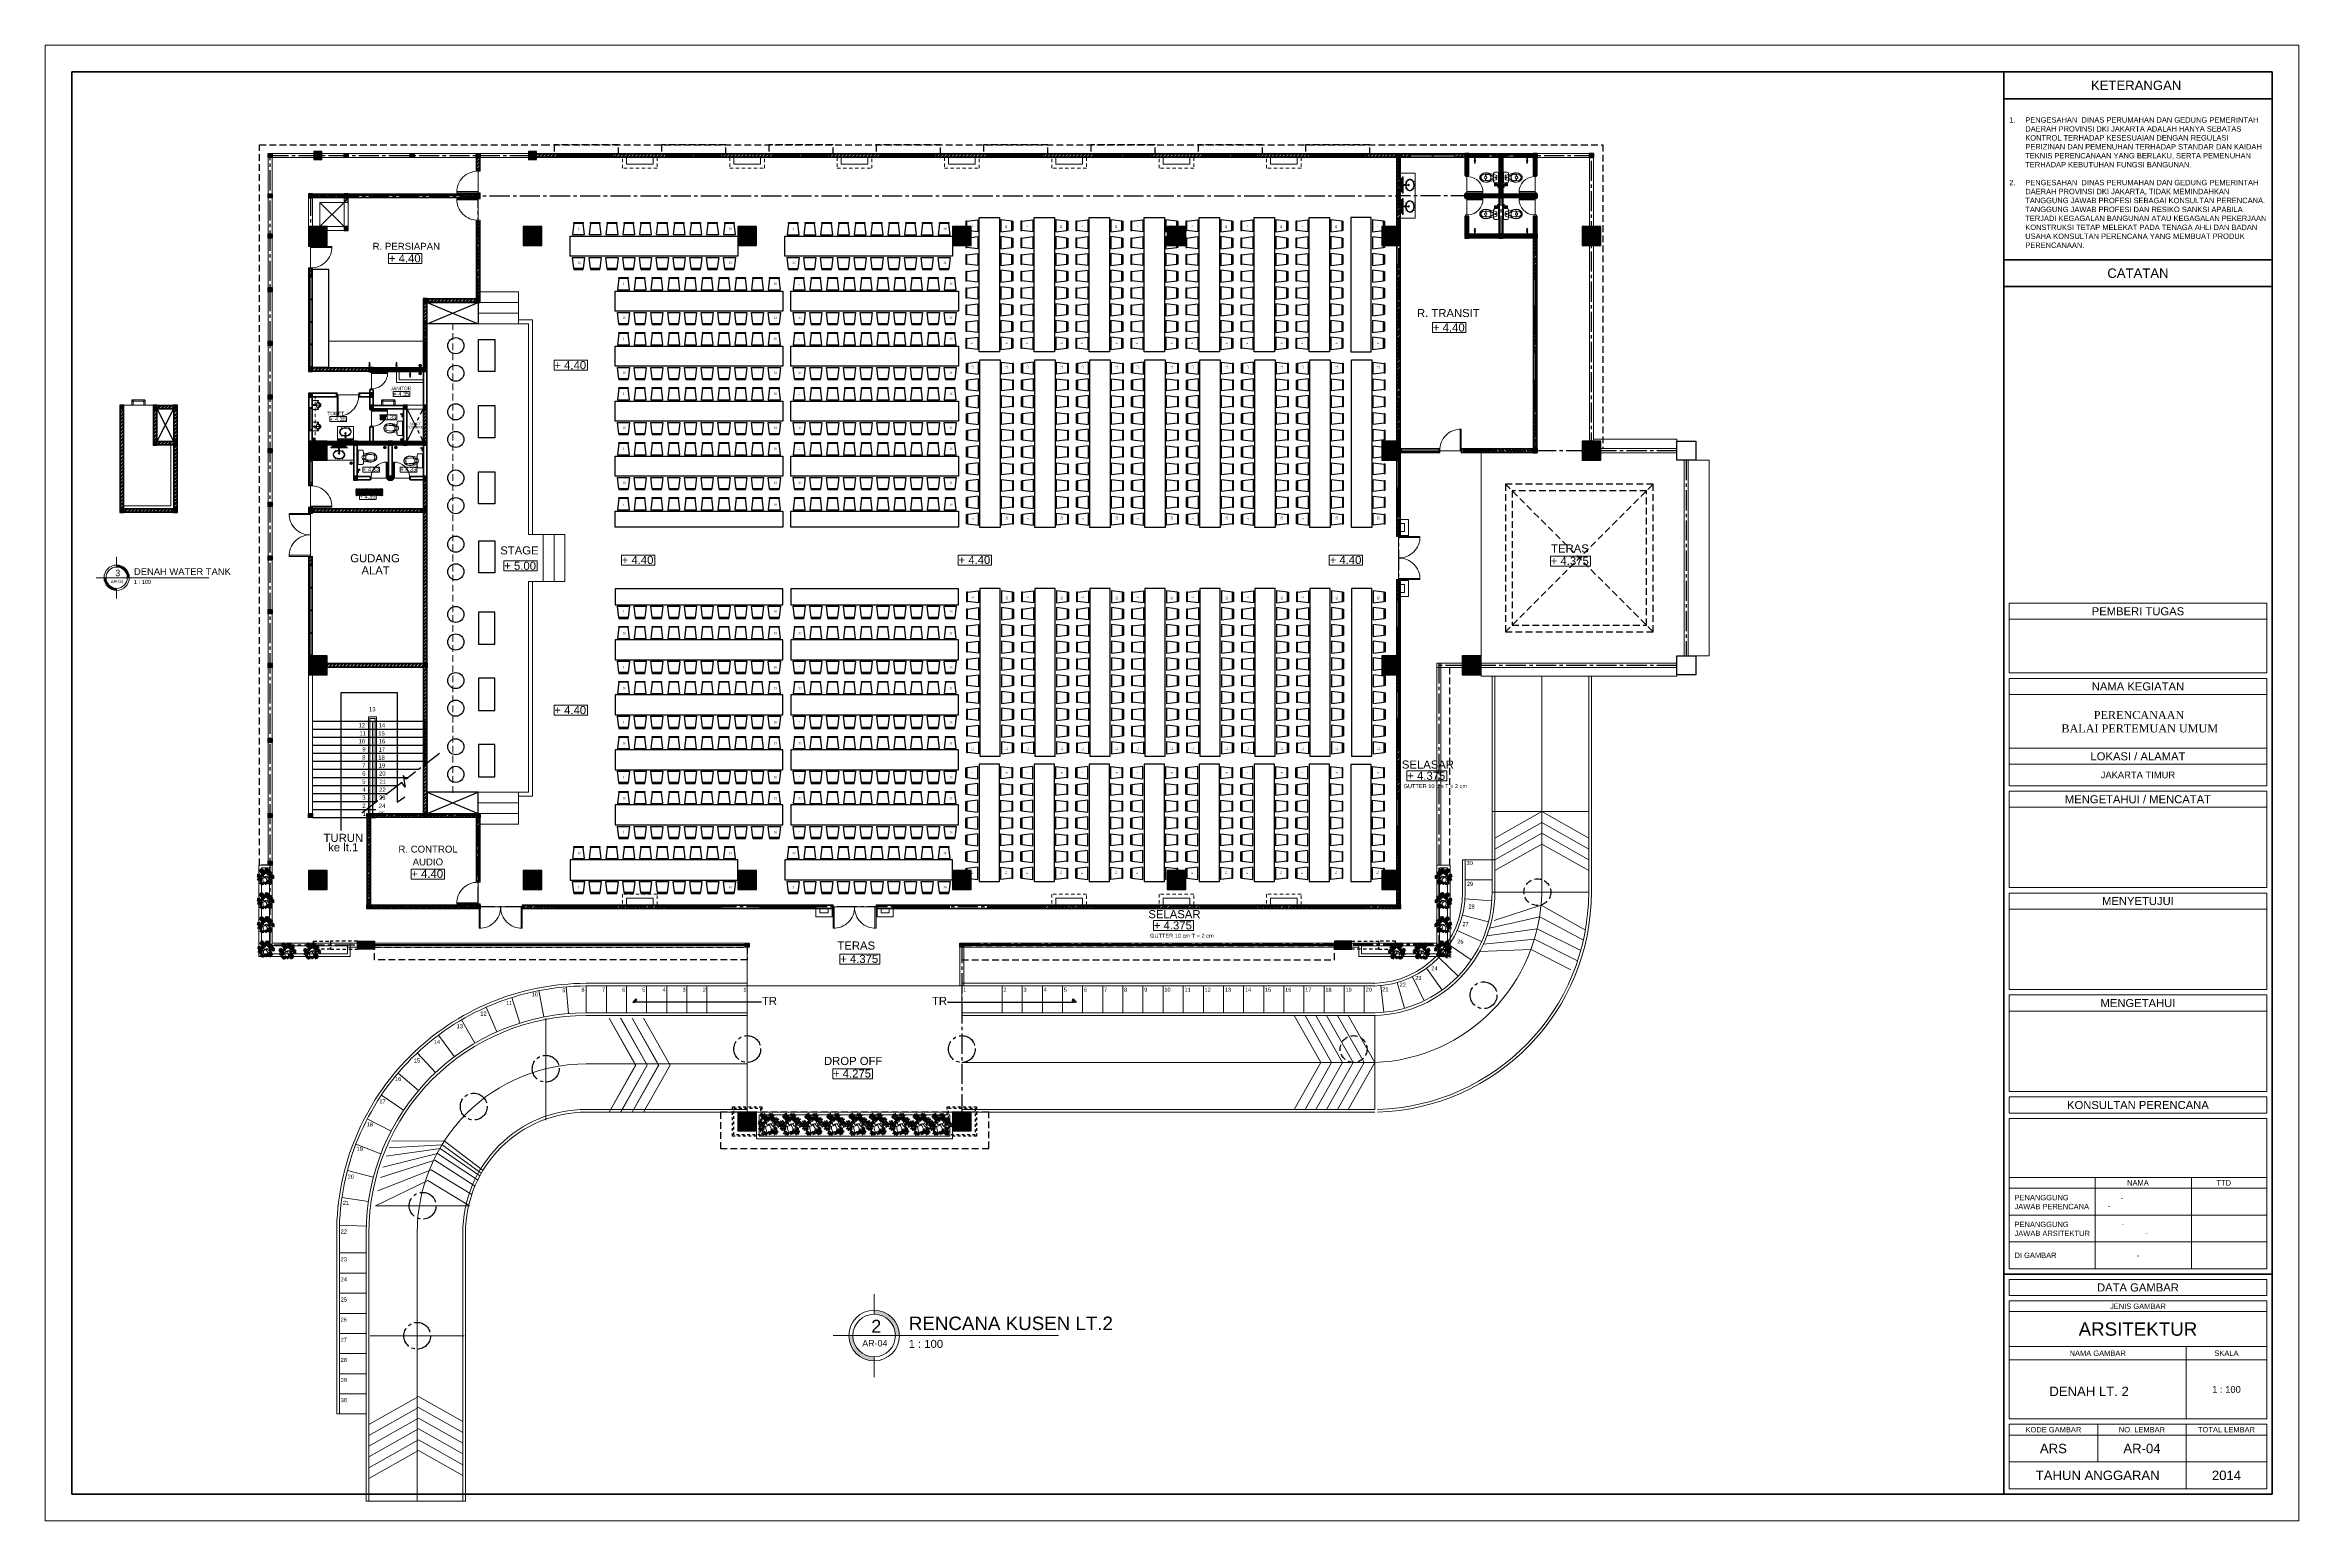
# Model space of a CAD drawing. Header units: inches. Extents: x 249 to 1192, y -18 to 440.
# Drawn here: x 249.2 to 333.2, y 170.5 to 225.5 of the extents above; entities that cross this region are included whole.
import ezdxf
from ezdxf.enums import TextEntityAlignment as Align

# ---------------------------------------------------------------- set-up
doc = ezdxf.new("R2010")
doc.units = ezdxf.units.IN
doc.header["$MEASUREMENT"] = 0
doc.set_wipeout_variables(frame=1)
for name, pattern in [('CENTER2', [1.125, 0.75, -0.125, 0.125, -0.125]), ('DASHED2', [0.375, 0.25, -0.125]), ('HIDDEN', [0.375, 0.25, -0.125]), ('HIDDEN2', [0.1875, 0.125, -0.0625])]:
    doc.linetypes.add(name, pattern=pattern)
for name, color, linetype, lineweight in [('ARSIR BETON', 8, 'Continuous', 0), ('BESI', 201, 'Continuous', 0), ('DIMENSI', 85, 'Continuous', 20), ('DINDING', 6, 'Continuous', 0), ('DINDING2', 137, 'Continuous', 20), ('GRS KOP', 1, 'Continuous', 40), ('KACA', 141, 'Continuous', 30), ('KOP', 7, 'Continuous', 20), ('KUSEN', 16, 'Continuous', 15), ('LANTAI', 135, 'Continuous', 9), ('PARTISI', 113, 'Continuous', 15), ('RAILING', 33, 'Continuous', 9), ('SANITAIR', 6, 'Continuous', 9), ('TEXT (KET. RUANG)', 7, 'Continuous', 5), ('VEGETASI', 60, 'Continuous', 0)]:
    doc.layers.add(name, color=color, linetype=linetype, lineweight=lineweight)
for name, color, linetype in [('ARSIR DINDING', 64, 'Continuous'), ('AS', 15, 'CENTER2'), ('ATAP', 123, 'Continuous'), ('FURNITURE', 11, 'Continuous'), ('KOLOM', 5, 'Continuous')]:
    doc.layers.add(name, color=color, linetype=linetype)
doc.styles.add('ARIAL', font='arial.ttf')
doc.styles.add('R', font='romantic.ttf')
doc.styles.get("Standard").update_dxf_attribs({"font": 'arial.ttf'})
pattern_1 = [(45, (706.15834, 205.18867), (-0.06629126, 0.06629126), []), (45, (706.20253, 205.18867), (-0.06629126, 0.06629126), [])]
pattern_2 = [(45, (706.158337, 203.688672), (-0.026516504, 0.026516504), []), (135, (706.158337, 203.688672), (-0.026516504, -0.026516504), [])]

# ---------------------------------------------------------------- blocks, each defined once
blk = doc.blocks.new('KOP-ARS')
at = {"layer": 'GRS KOP'}
for p, q in [((83, 54), (1, 54)), ((1, 54), (1, 1)), ((73, 1), (73, 54)), ((83, 1), (83, 54)), ((73, 53), (83, 53)), ((73, 47), (83, 47)), ((73, 46), (83, 46)), ((73, 9.2), (83, 9.2)), ((1, 1), (83, 1))]:
    blk.add_line(p, q, dxfattribs=at)
at = {"layer": 'KOP'}
for p, q in [((73.2, 31.6), (73.2, 34.2)), ((82.8, 34.2), (73.2, 34.2)), ((82.8, 31.6), (82.8, 34.2)), ((82.8, 33.6), (73.2, 33.6)), ((82.8, 31.6), (73.2, 31.6)), ((73.2, 27.4), (73.2, 31.4)), ((82.8, 31.4), (73.2, 31.4)), ((82.8, 27.4), (82.8, 31.4)), ((82.8, 30.8), (73.2, 30.8)), ((82.8, 28.8), (73.2, 28.8)), ((82.8, 28.2), (73.2, 28.2)), ((82.8, 27.4), (73.2, 27.4)), ((73.2, 23.6), (73.2, 27.2)), ((82.8, 27.2), (73.2, 27.2)), ((82.8, 23.6), (82.8, 27.2)), ((82.8, 26.6), (73.2, 26.6)), ((82.8, 23.6), (73.2, 23.6)), ((73.2, 19.8), (73.2, 23.4)), ((82.8, 23.4), (73.2, 23.4)), ((82.8, 22.8), (73.2, 22.8)), ((82.8, 19.8), (82.8, 23.4)), ((82.8, 19.8), (73.2, 19.8)), ((73.2, 16), (73.2, 19.6)), ((82.8, 19.6), (73.2, 19.6)), ((82.8, 16), (82.8, 19.6)), ((82.8, 19), (73.2, 19)), ((82.8, 16), (73.2, 16)), ((73.2, 9.4), (73.2, 15)), ((82.8, 15), (73.2, 15)), ((82.8, 9.4), (82.8, 15)), ((82.8, 12.8), (73.2, 12.8)), ((76.4, 9.4), (76.4, 12.8)), ((79.993, 9.4), (79.993, 12.8)), ((82.8, 12.4), (73.2, 12.4)), ((73.2, 12.4), (73.2, 11.4)), ((82.8, 11.4), (73.2, 11.4)), ((82.8, 10.4), (73.2, 10.4)), ((82.8, 9.4), (73.2, 9.4)), ((73.2, 7.8), (82.8, 7.8)), ((73.2, 6.5), (82.8, 6.5)), ((73.2, 6), (82.8, 6)), ((79.8, 3.8), (79.8, 6.5)), ((76.5, 2.2), (76.5, 3.6)), ((79.8, 1.2), (79.8, 3.6)), ((73.2, 3.2), (82.8, 3.2)), ((73.2, 2.2), (82.8, 2.2))]:
    blk.add_line(p, q, dxfattribs=at)
for points in [[(0, 0), (84, 0), (84, 55), (0, 55)], [(73.2, 15.2), (82.8, 15.2), (82.8, 15.8), (73.2, 15.8)], [(73.2, 8.4), (82.8, 8.4), (82.8, 9), (73.2, 9)], [(73.2, 3.8), (82.8, 3.8), (82.8, 8.2), (73.2, 8.2)], [(73.2, 1.2), (82.8, 1.2), (82.8, 3.6), (73.2, 3.6)]]:
    blk.add_lwpolyline(points, close=True, dxfattribs=at)
blk.add_text('-', height=0.18).set_placement((76.884, 11.64))
for s, height, p in [('KETERANGAN ', 0.35, (78, 53.5)), ('CATATAN', 0.35, (78, 46.5)), ('PEMBERI TUGAS', 0.3, (78, 33.9)), ('NAMA KEGIATAN', 0.3, (78, 31.1)), ('LOKASI / ALAMAT', 0.3, (78, 28.5)), ('JAKARTA TIMUR', 0.25, (78, 27.8)), ('MENGETAHUI / MENCATAT', 0.3, (78, 26.9)), ('MENYETUJUI', 0.3, (78, 23.1)), ('MENGETAHUI', 0.3, (78, 19.3)), ('KONSULTAN PERENCANA', 0.3, (78, 15.5)), ('NAMA', 0.2, (78, 12.6)), ('TTD', 0.2, (81.2, 12.6)), ('DATA GAMBAR', 0.3, (78, 8.7)), ('JENIS GAMBAR', 0.2, (78, 8)), ('ARSITEKTUR', 0.5, (78, 7.15)), ('NAMA GAMBAR', 0.2, (76.5, 6.25)), ('SKALA', 0.2, (81.3, 6.25)), ('KODE GAMBAR', 0.2, (74.85, 3.4)), ('NO. LEMBAR', 0.2, (78.15, 3.4)), ('TOTAL LEMBAR', 0.2, (81.3, 3.4)), ('ARS', 0.35, (74.85, 2.7)), ('TAHUN ANGGARAN', 0.35, (76.5, 1.7))]:
    blk.add_text(s, height=height, dxfattribs=at).set_placement(p, align=Align.MIDDLE)
blk.add_text('-', height=0.187, dxfattribs=at).set_placement((78.323, 10.65), align=Align.CENTER)
for s, insert, char_height, width, attachment_point in [('\\pi-0.6,l0.6,t0.6;1.^IPENGESAHAN  DINAS PERUMAHAN DAN GEDUNG PEMERINTAH DAERAH PROVINSI DKI JAKARTA ADALAH HANYA SEBATAS KONTROL TERHADAP KESESUAIAN DENGAN REGULASI PERIZINAN DAN PEMENUHAN TERHADAP STANDAR DAN KAIDAH TEKNIS PERENCANAAN YANG BERLAKU, SERTA PEMENUHAN TERHADAP KEBUTUHAN FUNGSI BANGUNAN.\\P\\P2.^IPENGESAHAN  DINAS PERUMAHAN DAN GEDUNG PEMERINTAH DAERAH PROVINSI DKI JAKARTA, TIDAK MEMINDAHKAN TANGGUNG JAWAB PROFESI SEBAGAI KONSULTAN PERENCANA. TANGGUNG JAWAB PROFESI DAN RESIKO SANKSI APABILA TERJADI KEGAGALAN BANGUNAN ATAU KEGAGALAN PEKERJAAN KONSTRUKSI TETAP MELEKAT PADA TENAGA AHLI DAN BADAN USAHA KONSULTAN PERENCANA YANG MEMBUAT PRODUK PERENCANAAN.', (73.2, 49.875), 0.2, 9.6, 4), ('-', (77.357, 12.13), 0.18, 2.5923, 1), ('-', (77.396, 11.157), 0.18, 3.89249, 1)]:
    blk.add_mtext(s, dxfattribs=dict(at, insert=insert, char_height=char_height, width=width, attachment_point=attachment_point))
at = {"layer": 'KOP', "insert": (73.529, 30.184), "char_height": 0.3, "attachment_point": 1, "style": 'R'}
blk.add_mtext_dynamic_manual_height_columns('\\pi2.8239;PERENCANAAN\\P\\pi1.6183;BALAI PERTEMUAN UMUM', width=8.94019, gutter_width=1.75, heights=[0], dxfattribs=at)
at = {"layer": 'KOP', "char_height": 0.2, "attachment_point": 1}
for s, insert in [('PENANGGUNG\\PJAWAB PERENCANA', (73.4, 12.15)), ('PENANGGUNG\\PJAWAB ARSITEKTUR', (73.4, 11.15)), ('DI GAMBAR', (73.4, 10))]:
    blk.add_mtext_dynamic_manual_height_columns(s, width=2.90143, gutter_width=1.75, heights=[0], dxfattribs=dict(at, insert=insert))
at = {"layer": 'KOP'}
for tag, height, p in [('SUKMA', 0.2, (78, 9.9)), ('1:100', 0.25, (81.3, 5.5)), ('1:100', 0.25, (81.3, 4.9)), ('1:100', 0.25, (81.3, 4.3)), ('AR-01', 0.35, (78.15, 2.7)), ('10', 0.35, (81.3, 2.7)), ('2012', 0.35, (81.3, 1.7))]:
    blk.add_attdef(tag, text='', height=height, dxfattribs=at).set_placement(p, align=Align.MIDDLE)
for p in [(73.7, 5.325), (73.7, 4.725), (73.7, 4.125)]:
    blk.add_attdef('-', p, '', height=0.35, dxfattribs=at)
blk = doc.blocks.new('ELV.+4.40')
at = {"layer": 'TEXT (KET. RUANG)', "color": 1}
blk.add_lwpolyline([(5.397, 254.086), (6.64, 254.086), (6.64, 253.713), (5.397, 253.713)], close=True, dxfattribs=at)
at = {"layer": 'TEXT (KET. RUANG)'}
blk.add_text('+ 4.40', height=0.3015, dxfattribs=at).set_placement((5.409, 253.756))
blk = doc.blocks.new('K1')
at = {"layer": 'ARSIR BETON'}
h = blk.add_hatch(dxfattribs=at)
h.set_pattern_fill('ANSI37', color=256, scale=0.15, style=0)
h.set_pattern_definition([(45, (258.37489, 277.120751), (-0.01325825, 0.01325825), []), (135, (258.37489, 277.120751), (-0.01325825, -0.01325825), [])])
h.paths.add_polyline_path([(259.125, 277.171), (259.125, 277.871), (258.425, 277.871), (258.425, 277.171)])
at = {"layer": 'KOLOM'}
blk.add_lwpolyline([(258.425, 277.171), (259.125, 277.171), (259.125, 277.871), (258.425, 277.871)], close=True, dxfattribs=at)
for points in [[(258.725, 277.571), (258.825, 277.471)], [(258.725, 277.471), (258.825, 277.571)]]:
    blk.add_lwpolyline(points, dxfattribs=at)
blk = doc.blocks.new('P1')
for points in [[(-56.664, 234.186), (-56.664, 234.986), (-56.624, 234.986), (-56.624, 234.186), (-56.664, 234.186)], [(-55.064, 234.186), (-55.064, 234.986), (-55.104, 234.986), (-55.104, 234.186), (-55.064, 234.186)], [(-56.664, 234.186), (-55.864, 234.186)], [(-55.064, 234.186), (-55.864, 234.186)]]:
    blk.add_lwpolyline(points)
for points in [[(-56.704, 234.111), (-56.664, 234.111), (-56.664, 234.261), (-56.704, 234.261)], [(-55.024, 234.111), (-55.064, 234.111), (-55.064, 234.261), (-55.024, 234.261)]]:
    blk.add_lwpolyline(points, close=True)
for centre, start, end in [((-56.644, 234.206), 358.5312, 91.4688), ((-55.084, 234.206), 88.5312, 181.4688)]:
    blk.add_arc(centre, 0.78, start, end)
blk = doc.blocks.new('K2')
at = {"layer": 'ARSIR BETON'}
h = blk.add_hatch(dxfattribs=at)
h.set_pattern_fill('ANSI37', color=256, scale=0.1, style=0)
h.set_pattern_definition([(45, (-38.743626, 268.082874), (-0.0088388, 0.0088388), []), (135, (-38.743626, 268.082874), (-0.0088388, -0.0088388), [])])
h.paths.add_polyline_path([(-38.594, 268.233), (-38.744, 268.233), (-38.744, 268.083), (-38.594, 268.083)])
at = {"layer": 'KOLOM'}
blk.add_lwpolyline([(-38.744, 268.083), (-38.594, 268.083), (-38.594, 268.233), (-38.744, 268.233)], close=True, dxfattribs=at)
blk = doc.blocks.new('ELV. 4.50')
at = {"layer": 'TEXT (KET. RUANG)', "color": 1}
blk.add_lwpolyline([(9.395, 256.673), (10.638, 256.673), (10.638, 256.3), (9.395, 256.3)], close=True, dxfattribs=at)
at = {"layer": 'TEXT (KET. RUANG)'}
blk.add_text('+ 5.00', height=0.3015, dxfattribs=at).set_placement((9.407, 256.344))
blk = doc.blocks.new('+4375')
at = {"layer": 'TEXT (KET. RUANG)', "color": 1}
blk.add_lwpolyline([(875.846, 246.832), (877.335, 246.832), (877.335, 246.459), (875.846, 246.459)], close=True, dxfattribs=at)
at = {"layer": 'TEXT (KET. RUANG)'}
blk.add_text('+ 4.375', height=0.3015, dxfattribs=at).set_placement((875.858, 246.502))
blk = doc.blocks.new('BRANCHT', base_point=(1.55, 0.55))
for p, q in [((1.51, 0.64), (1.52, 0.66)), ((1.53, 0.61), (1.51, 0.64)), ((1.52, 0.66), (1.55, 0.66)), ((1.55, 0.63), (1.53, 0.61)), ((1.54, 0.5), (1.55, 0.57)), ((1.54, 0.47), (1.54, 0.5)), ((1.55, 0.43), (1.54, 0.47)), ((1.55, 0.66), (1.58, 0.62)), ((1.55, 0.66), (1.55, 0.66)), ((1.57, 0.6), (1.55, 0.63)), ((1.55, 0.57), (1.57, 0.6)), ((1.58, 0.41), (1.55, 0.43)), ((1.57, 0.68), (1.61, 0.68)), ((1.6, 0.64), (1.57, 0.68)), ((1.57, 0.47), (1.59, 0.43)), ((1.61, 0.47), (1.57, 0.47)), ((1.58, 0.62), (1.6, 0.64)), ((1.59, 0.43), (1.58, 0.41)), ((1.6, 0.58), (1.59, 0.54)), ((1.59, 0.54), (1.61, 0.49)), ((1.62, 0.64), (1.6, 0.58)), ((1.6, 0.58), (1.67, 0.56)), ((1.61, 0.68), (1.65, 0.66)), ((1.63, 0.45), (1.61, 0.47)), ((1.64, 0.54), (1.62, 0.53)), ((1.62, 0.53), (1.64, 0.48)), ((1.68, 0.43), (1.63, 0.45)), ((1.65, 0.66), (1.64, 0.61)), ((1.64, 0.61), (1.64, 0.59)), ((1.64, 0.59), (1.67, 0.6)), ((1.69, 0.52), (1.64, 0.54)), ((1.64, 0.48), (1.66, 0.49)), ((1.66, 0.49), (1.69, 0.47)), ((1.67, 0.6), (1.71, 0.56)), ((1.67, 0.6), (1.67, 0.6)), ((1.69, 0.47), (1.68, 0.43)), ((1.71, 0.56), (1.69, 0.52))]:
    blk.add_line(p, q)
blk = doc.blocks.new('T36')
for p, q in [((-0.111, -0.002), (-0.091, 0.108)), ((-0.017, 0.011), (-0.027, -0.001)), ((0.004, 0.007), (-0.017, 0.011)), ((0.016, -0.003), (0.004, 0.007)), ((0.016, -0.003), (0.026, 0.019)), ((0.026, 0.019), (0.124, 0.032)), ((0.07, 0.025), (0.136, -0.06)), ((0.151, 0.1), (0.083, 0.163)), ((0.124, 0.032), (0.151, 0.1)), ((-0.074, -0.06), (-0.174, -0.088)), ((-0.138, -0.078), (-0.138, -0.185)), ((-0.138, -0.185), (-0.081, -0.353)), ((-0.028, -0.013), (-0.111, -0.002)), ((-0.028, -0.013), (-0.074, -0.06)), ((-0.027, -0.001), (-0.028, -0.013)), ((-0.028, -0.013), (-0.026, -0.024)), ((-0.026, -0.024), (-0.018, -0.031)), ((-0.018, -0.031), (-0.001, -0.034)), ((-0.001, -0.034), (0.004, -0.034)), ((0.004, -0.034), (0.013, -0.024)), ((0.004, -0.034), (0.075, -0.149)), ((0.013, -0.024), (0.02, -0.01)), ((0.02, -0.01), (0.016, -0.003)), ((0.075, -0.149), (0.073, -0.293)), ((0.136, -0.06), (0.229, -0.154))]:
    blk.add_line(p, q)
at = {"xscale": 0.8515584, "yscale": 0.8515584, "zscale": 0.8515584}
for p, rotation in [((-0.318, 0.042), 180), ((-0.215, 0.309), 120), ((-0.195, 0), 180), ((-0.121, 0.222), 120), ((-0.095, 0.107), 120), ((0.06, 0.183), 59.99999999999999), ((0.068, 0.33), 59.99999999999999), ((0.243, 0.158), 59.99999999999999), ((-0.298, -0.123), 240), ((-0.168, -0.321), 240), ((0.029, -0.277), 299.9999999999999), ((0.187, -0.168), 299.9999999999999), ((0.233, -0.285), 299.9999999999999)]:
    blk.add_blockref('BRANCHT', p, dxfattribs=dict(at, rotation=rotation))
for p in [(0.192, 0.052), (0.348, -0.001)]:
    blk.add_blockref('BRANCHT', p, dxfattribs=at)
blk = doc.blocks.new('+4275')
at = {"layer": 'TEXT (KET. RUANG)', "color": 1}
blk.add_lwpolyline([(875.579, 243.419), (877.068, 243.419), (877.068, 243.046), (875.579, 243.046)], close=True, dxfattribs=at)
at = {"layer": 'TEXT (KET. RUANG)'}
blk.add_text('+ 4.275', height=0.3015, dxfattribs=at).set_placement((875.591, 243.089))
blk = doc.blocks.new('TENDA')
at = {"linetype": 'HIDDEN'}
for points in [[(738.833, 192.212), (744.333, 192.212), (744.333, 197.712), (738.833, 197.712)], [(739.083, 192.462), (744.083, 192.462), (744.083, 197.462), (739.083, 197.462)]]:
    blk.add_lwpolyline(points, close=True, dxfattribs=at)
for points in [[(738.833, 197.712), (744.333, 192.212)], [(738.833, 192.212), (744.333, 197.712)]]:
    blk.add_lwpolyline(points, dxfattribs=at)
blk = doc.blocks.new('P 1')
for points in [[(614.008, 199.092), (614.008, 199.052), (614.158, 199.052), (614.158, 199.092)], [(614.008, 198.252), (614.008, 198.212), (614.158, 198.212), (614.158, 198.252)]]:
    blk.add_lwpolyline(points, close=True)
for points in [[(614.083, 199.052), (614.083, 198.252)], [(614.083, 199.052), (614.883, 199.052), (614.883, 199.012), (614.083, 199.012), (614.083, 199.052)]]:
    blk.add_lwpolyline(points)
blk.add_arc((614.103, 199.032), 0.78, 268.5312, 1.4688)
blk = doc.blocks.new('Skran')
for p, q in [((-0.2, 0.012), (-0.138, 0.012)), ((-0.084, 0), (-0.149, 0)), ((-0.116, -0.033), (-0.116, 0.033)), ((-0.094, 0.012), (0, 0.012)), ((0, -0.012), (0, 0.012)), ((-0.2, -0.012), (-0.138, -0.012)), ((-0.094, -0.012), (0, -0.012))]:
    blk.add_line(p, q)
blk.add_circle((-0.116, 0), 0.0252)
blk.add_arc((-0.2, 0), 0.0125, 89.99923, 270.00077)
blk = doc.blocks.new('*X38')
at = {"color": 0}
for p, q in [((18.491, 19.193), (18.579, 19.193)), ((18.499, 19.218), (18.572, 19.218)), ((18.499, 19.168), (18.572, 19.168))]:
    blk.add_line(p, q, dxfattribs=at)
blk = doc.blocks.new('SFLOOR')
for radius in [0.05, 0.0442]:
    blk.add_circle((0, 0), radius)
blk.add_blockref('*X38', (-18.535, -19.193))
blk = doc.blocks.new('*X70')
at = {"color": 0}
for p, q in [((-1015, 2418), (-1013, 2418)), ((-1015, 2416), (-1013, 2416)), ((-1015, 2415), (-1013, 2415)), ((-1015, 2414), (-1013, 2414)), ((-1015, 2412), (-1013, 2412)), ((-1015, 2411), (-1013, 2411)), ((-1015, 2410), (-1013, 2410)), ((-1015, 2409), (-1013, 2409)), ((-1015, 2408), (-1013, 2408)), ((-1015, 2406), (-1013, 2406)), ((-1015, 2405), (-1013, 2405))]:
    blk.add_line(p, q, dxfattribs=at)
blk = doc.blocks.new('*X71')
at = {"color": 0}
for p, q in [((1009, 3570), (1016, 3570)), ((1010, 3569), (1017, 3569)), ((1011, 3568), (1017, 3568)), ((1011, 3566), (1018, 3566)), ((1012, 3565), (1018, 3565)), ((1012, 3564), (1018, 3564)), ((1012, 3562), (1018, 3562)), ((1012, 3561), (1019, 3561)), ((1012, 3560), (1019, 3560)), ((1013, 3559), (1019, 3559)), ((1013, 3558), (1019, 3558)), ((1013, 3556), (1019, 3556)), ((1013, 3555), (1019, 3555))]:
    blk.add_line(p, q, dxfattribs=at)
blk = doc.blocks.new('JET SHOWER TOTO 403SV3 ATAS')
for p, q in [((-159, 3064), (-273, 3064)), ((-272, 3071), (-272, 3057)), ((-272, 3071), (-270, 3071)), ((-272, 3057), (-270, 3057)), ((-270, 3071), (-269, 3074)), ((-270, 3071), (-270, 3057)), ((-270, 3057), (-269, 3043)), ((-259, 3084), (-258, 3084)), ((-259, 3034), (-258, 3034)), ((-258, 3084), (-258, 3034)), ((-258, 3069), (-249, 3069)), ((-258, 3059), (-249, 3059)), ((-249, 3070), (-244, 3077)), ((-249, 3070), (-249, 3064)), ((-249, 3057), (-249, 3064)), ((-249, 3057), (-244, 3051)), ((-244, 3075), (-244, 3053)), ((-237, 3076), (-237, 3051)), ((-237, 3075), (-237, 3075)), ((-237, 3075), (-236, 3075)), ((-237, 3052), (-236, 3052)), ((-227, 2967), (-226, 2974)), ((-221, 3064), (-221, 3079)), ((-221, 3064), (-221, 3034)), ((-221, 3034), (-211, 3034)), ((-218, 3025), (-217, 3038)), ((-206, 3039), (-216, 3039)), ((-211, 2958), (-211, 3037)), ((-211, 3034), (-211, 2993)), ((-211, 3013), (-211, 2975)), ((-211, 2968), (-211, 2994)), ((-205, 3075), (-193, 3075)), ((-203, 3025), (-205, 3038)), ((-203, 3075), (-193, 3075)), ((-203, 3052), (-193, 3052)), ((-182, 3018), (-198, 3017)), ((-195, 2967), (-195, 2974)), ((-182, 2970), (-195, 2971)), ((-188, 3085), (-193, 3075)), ((-193, 3075), (-193, 3052)), ((-188, 3042), (-193, 3052)), ((-187, 3058), (-176, 3069)), ((-187, 3069), (-176, 3058)), ((-185, 3086), (-185, 3043)), ((-184, 3088), (-182, 3088)), ((-184, 3040), (-182, 3040)), ((-182, 3102), (-182, 2943)), ((-182, 3074), (-167, 3074)), ((-182, 3073), (-166, 3073)), ((-182, 3054), (-166, 3054)), ((-182, 3053), (-167, 3053)), ((-166, 3073), (-167, 3074)), ((-167, 3074), (-167, 3053)), ((-166, 3054), (-167, 3053)), ((-166, 3073), (-166, 3054))]:
    blk.add_line(p, q)
for points in [[(-237, 3075, 0.114587), (-237, 3076, 0.103766), (-238, 3077, 0.091411), (-239, 3077, 0.084254), (-240, 3078, 0.084254), (-242, 3077, 0.091411), (-243, 3077, 0.103766), (-243, 3076, 0.114587), (-243, 3075, 0.114587), (-243, 3074, 0.103766), (-243, 3073, 0.091411), (-242, 3073, 0.084254), (-240, 3072, 0.084254), (-239, 3073, 0.091411), (-238, 3073, 0.103766), (-237, 3074, 0.114587)], [(-240, 3058, 0.164064), (-239, 3059, 0.105853), (-238, 3060, 0.069292), (-238, 3062, 0.055499), (-237, 3064, 0.055499), (-238, 3066, 0.069292), (-238, 3068, 0.105853), (-239, 3069, 0.164064), (-240, 3069, 0.164064), (-241, 3069, 0.105853), (-242, 3068, 0.069292), (-243, 3066, 0.055499), (-243, 3064, 0.055499), (-243, 3062, 0.069292), (-242, 3060, 0.105853), (-241, 3059, 0.164064)], [(-237, 3052, -0.114587), (-237, 3051, -0.103766), (-238, 3051, -0.091411), (-239, 3050, -0.084254), (-240, 3050, -0.084254), (-242, 3050, -0.091411), (-243, 3051, -0.103766), (-243, 3051, -0.114587), (-243, 3052, -0.114587), (-243, 3053, -0.103766), (-243, 3054, -0.091411), (-242, 3055, -0.084254), (-240, 3055, -0.084254), (-239, 3055, -0.091411), (-238, 3054, -0.103766), (-237, 3053, -0.114587)], [(-225, 2965, 0.244063), (-224, 2964, 0.082589), (-221, 2962, 0.040895), (-216, 2962, 0.030051), (-211, 2961, 0.030051), (-205, 2962, 0.040895), (-201, 2962, 0.082589), (-197, 2964, 0.244063), (-197, 2965, 0.244063), (-197, 2966, 0.082589), (-201, 2968, 0.040895), (-205, 2969, 0.030051), (-211, 2969, 0.030051), (-216, 2969, 0.040895), (-221, 2968, 0.082589), (-224, 2966, 0.244063)], [(-222, 2965, 0.063482), (-221, 2965, 0.076525), (-221, 2965, 0.107139), (-221, 2965, 0.147244), (-221, 2965, 0.147244), (-221, 2965, 0.107139), (-221, 2966, 0.076525), (-221, 2966, 0.063482), (-222, 2966, 0.063482), (-222, 2966, 0.076525), (-222, 2966, 0.107139), (-222, 2965, 0.147244), (-223, 2965, 0.147244), (-222, 2965, 0.107139), (-222, 2965, 0.076525), (-222, 2965, 0.063482)], [(-217, 2967, 0.063482), (-217, 2967, 0.076525), (-216, 2967, 0.107139), (-216, 2967, 0.147244), (-216, 2967, 0.147244), (-216, 2967, 0.107139), (-216, 2968, 0.076525), (-217, 2968, 0.063482), (-217, 2968, 0.063482), (-217, 2968, 0.076525), (-217, 2968, 0.107139), (-218, 2967, 0.147244), (-218, 2967, 0.147244), (-218, 2967, 0.107139), (-217, 2967, 0.076525), (-217, 2967, 0.063482)], [(-216, 2962, 0.063482), (-216, 2962, 0.076525), (-216, 2963, 0.107139), (-216, 2963, 0.147244), (-216, 2963, 0.147244), (-216, 2963, 0.107139), (-216, 2963, 0.076525), (-216, 2963, 0.063482), (-216, 2963, 0.063482), (-217, 2963, 0.076525), (-217, 2963, 0.107139), (-217, 2963, 0.147244), (-217, 2963, 0.147244), (-217, 2963, 0.107139), (-217, 2963, 0.076525), (-217, 2962, 0.063482)], [(-211, 2968, 0.063482), (-210, 2968, 0.076525), (-210, 2968, 0.107139), (-210, 2968, 0.147244), (-210, 2968, 0.147244), (-210, 2968, 0.107139), (-210, 2968, 0.076525), (-210, 2969, 0.063482), (-211, 2969, 0.063482), (-211, 2969, 0.076525), (-211, 2968, 0.107139), (-211, 2968, 0.147244), (-212, 2968, 0.147244), (-211, 2968, 0.107139), (-211, 2968, 0.076525), (-211, 2968, 0.063482)], [(-211, 2965, 0.063482), (-210, 2965, 0.076525), (-210, 2965, 0.107139), (-210, 2965, 0.147244), (-210, 2965, 0.147244), (-210, 2965, 0.107139), (-210, 2965, 0.076525), (-210, 2966, 0.063482), (-211, 2966, 0.063482), (-211, 2966, 0.076525), (-211, 2965, 0.107139), (-212, 2965, 0.147244), (-212, 2965, 0.147244), (-212, 2965, 0.107139), (-211, 2965, 0.076525), (-211, 2965, 0.063482)], [(-211, 2962, 0.063482), (-210, 2962, 0.076525), (-210, 2962, 0.107139), (-210, 2962, 0.147244), (-210, 2962, 0.147244), (-210, 2962, 0.107139), (-210, 2962, 0.076525), (-210, 2963, 0.063482), (-211, 2963, 0.063482), (-211, 2963, 0.076525), (-211, 2962, 0.107139), (-212, 2962, 0.147244), (-212, 2962, 0.147244), (-212, 2962, 0.107139), (-211, 2962, 0.076525), (-211, 2962, 0.063482)], [(-206, 2967, 0.063482), (-205, 2967, 0.076525), (-205, 2967, 0.107139), (-205, 2967, 0.147244), (-205, 2968, 0.147244), (-205, 2968, 0.107139), (-205, 2968, 0.076525), (-205, 2968, 0.063482), (-206, 2968, 0.063482), (-206, 2968, 0.076525), (-206, 2968, 0.107139), (-206, 2968, 0.147244), (-206, 2968, 0.147244), (-206, 2967, 0.107139), (-206, 2967, 0.076525), (-206, 2967, 0.063482)], [(-205, 2962, 0.063482), (-204, 2962, 0.076525), (-204, 2962, 0.107139), (-204, 2963, 0.147244), (-204, 2963, 0.147244), (-204, 2963, 0.107139), (-204, 2963, 0.076525), (-204, 2963, 0.063482), (-205, 2963, 0.063482), (-205, 2963, 0.076525), (-205, 2963, 0.107139), (-205, 2963, 0.147244), (-206, 2963, 0.147244), (-205, 2963, 0.107139), (-205, 2962, 0.076525), (-205, 2962, 0.063482)], [(-200, 2965, 0.063482), (-199, 2965, 0.076525), (-199, 2965, 0.107139), (-199, 2965, 0.147244), (-199, 2965, 0.147244), (-199, 2965, 0.107139), (-199, 2965, 0.076525), (-199, 2966, 0.063482), (-200, 2966, 0.063482), (-200, 2966, 0.076525), (-200, 2965, 0.107139), (-200, 2965, 0.147244), (-200, 2965, 0.147244), (-200, 2965, 0.107139), (-200, 2965, 0.076525), (-200, 2965, 0.063482)]]:
    blk.add_lwpolyline(points, format="xyb", close=True)
for points in [[(-211, 2971, 0.032506), (-217, 2971, 0.043954), (-222, 2970, 0.086557), (-226, 2968, 0.234077), (-227, 2967, 0.2316), (-226, 2965, 0.086557)], [(-211, 2978, 0.026666), (-217, 2977, 0.036581), (-222, 2977, 0.076377), (-226, 2975, 0.258801), (-226, 2974, 0.258801)], [(-195, 2974, 0.258801), (-196, 2975, 0.076377), (-200, 2977, 0.036581), (-204, 2977, 0.026666), (-211, 2978, 0.026666)], [(-211, 2971, -0.032506), (-204, 2971, -0.043954), (-200, 2970, -0.086557), (-196, 2968, -0.234077), (-195, 2967, -0.2316), (-196, 2965, -0.086557)]]:
    blk.add_lwpolyline(points, format="xyb")
for centre, radius, start, end in [((-260, 3064), 13.7, 149.24357, 210.75643), ((-259, 3074), 10, 90, 175.60129), ((-259, 3044), 10, 182.48955, 270), ((-240, 3075), 4.1, 25.31617, 148.85978), ((-240, 3053), 4.1, 211.14022, 334.68383), ((-236, 3085), 10, 270, 282.17925), ((-236, 3042), 10, 77.82075, 90), ((-219, 3008), 69, 77.82075, 102.17925), ((-219, 3119), 69, 257.82075, 282.17925), ((-26, 2981), 200, 169.04916, 182.15247), ((-216, 2977), 15.5, 231.54927, 261.78089), ((-221, 3018), 2, 99.96394, 169.04916), ((-211, 2961), 60, 79.71779, 99.96394), ((-229, 3026), 11.4, 327.98326, 355.24666), ((-216, 3038), 1, 90, 173.66667), ((-206, 3038), 1, 6.33333, 90), ((-203, 3085), 10, 257.82075, 270), ((-203, 3042), 10, 90, 102.17925), ((-192, 3026), 11.4, 184.75334, 212.01674), ((-205, 2977), 15.5, 278.21911, 308.45073), ((-201, 3018), 2, 10.95084, 80.03606), ((-395, 2981), 200, 357.84753, 10.95084), ((-184, 3083), 5, 90, 152.52557), ((-184, 3045), 5, 207.47443, 270)]:
    blk.add_arc(centre, radius, start, end)
at = {"color": 7}
blk.add_blockref('*X70', (744, 653), dxfattribs=at)
at = {"rotation": 90}
blk.add_blockref('*X71', (3344, 1959), dxfattribs=at)
at = {"xscale": -1, "rotation": 270}
blk.add_blockref('*X71', (-3766, 1959), dxfattribs=at)
blk = doc.blocks.new('KLO TOTO C438 ATAS')
for p, q in [((373.9, 174.6), (373.9, 108.7)), ((377.4, 169.2), (392.6, 169.2)), ((375.9, 167.7), (375.9, 142.7)), ((375.9, 117.7), (375.9, 142.7)), ((377.4, 116.2), (392.6, 116.2)), ((395.7, 119.3), (396.5, 119.3)), ((396.1, 123.1), (397.4, 123.1)), ((396.4, 125.8), (397.4, 125.8)), ((396.6, 156.4), (418.2, 160)), ((396.6, 129), (418.2, 125.4)), ((396.8, 123.1), (396.8, 119.6)), ((397.7, 123.4), (397.7, 125.5)), ((401.3, 150.3), (401.3, 148.6)), ((401.3, 135.1), (401.3, 136.8)), ((405, 150.6), (401.6, 150.6)), ((405, 148.3), (401.6, 148.3)), ((405, 137.1), (401.6, 137.1)), ((405, 134.8), (401.6, 134.8)), ((405, 152), (405, 142.7)), ((405, 133.4), (405, 142.7)), ((406.9, 153.8), (406.9, 154.9)), ((406.9, 131.6), (406.9, 130.5))]:
    blk.add_line(p, q)
for centre in [(410.1, 150.7), (410.1, 134.7)]:
    blk.add_circle(centre, 0.55)
for centre, radius, start, end in [((377.4, 167.7), 1.5, 90, 180), ((392.6, 166.2), 3.05, 6.73341, 90), ((377.4, 117.7), 1.5, 180, 270), ((399.5, 142.7), 8.88, 104.91084, 180), ((399.5, 142.7), 8.88, 180, 255.08916), ((392.6, 119.3), 3.05, 270, 353.26659), ((191.4, 142.4), 205.7, 0.0873, 6.73341), ((191.4, 143), 205.7, 353.26659, 359.9127), ((396.5, 119.6), 0.307, 270, 0), ((417.3, 46), 107.2, 79.97911, 100.80313), ((417.3, 240), 107.8, 259.25593, 279.96184), ((397.4, 125.5), 0.307, 0, 90), ((397.4, 123.4), 0.307, 270, 0), ((401.6, 150.3), 0.307, 90, 180), ((401.6, 148.6), 0.307, 180, 270), ((401.6, 136.8), 0.307, 90, 180), ((401.6, 135.1), 0.307, 180, 270), ((405.3, 152), 0.307, 134.06444, 180), ((405.3, 133.4), 0.307, 180, 225.93556), ((423.1, 133.6), 25.9, 48.60094, 134.06444), ((423.1, 151.8), 25.9, 225.93556, 311.39906), ((407.2, 154.9), 0.307, 126.61339, 180), ((407.2, 130.5), 0.307, 180, 233.38661), ((423, 133.6), 26.9, 100.33326, 126.61339), ((423, 151.8), 26.9, 233.38661, 259.70593), ((423, 133.6), 26.9, 48.65161, 100.33326), ((423, 151.8), 26.9, 259.70593, 311.34839), ((435.7, 150.6), 1, 25.79836, 76.67439), ((435.7, 134.8), 1, 283.32561, 334.20164), ((419.5, 142.7), 19.1, 360, 25.79836), ((419.5, 142.7), 19.1, 334.20164, 0), ((431.6, 142.9), 13.2, 359.28769, 49.9182), ((431.6, 142.5), 13.2, 310.0818, 0.71231), ((431.6, 142.9), 14.2, 359.28769, 49.9182), ((431.6, 142.5), 14.2, 310.0818, 0.71231)]:
    blk.add_arc(centre, radius, start, end)
blk = doc.blocks.new('p toilet')
at = {"layer": 'KUSEN'}
for points in [[(611.218, 191.392), (611.218, 191.992), (611.178, 191.992), (611.178, 191.392)], [(610.618, 191.342), (610.578, 191.342), (610.578, 191.442), (610.618, 191.442)], [(611.258, 191.342), (611.218, 191.342), (611.218, 191.442), (611.258, 191.442)]]:
    blk.add_lwpolyline(points, close=True, dxfattribs=at)
blk.add_lwpolyline([(611.218, 191.392), (610.618, 191.392)], dxfattribs=at)
blk.add_arc((611.198, 191.412), 0.581, 88.02661, 176.99428, dxfattribs=at)
blk = doc.blocks.new('toilet-dsr$0$PAKU')
for p in [(-2, 33), (2, 33)]:
    blk.add_line(p, (0, 0))
blk.add_lwpolyline([(-5, 33), (5, 33), (5, 35), (-5, 35)], close=True)
blk = doc.blocks.new('wastafel')
at = {"lineweight": 5, "ltscale": 0.5}
for p, q in [((4134.544, 1540.266), (4134.549, 1540.277)), ((4134.544, 1540.266), (4134.579, 1540.25)), ((4134.549, 1540.277), (4134.584, 1540.26)), ((4134.722, 1540.027), (4134.716, 1540.066)), ((4134.722, 1540.027), (4134.733, 1540.029)), ((4134.733, 1540.029), (4134.727, 1540.067)), ((4134.772, 1540.437), (4134.761, 1540.435)), ((4134.761, 1540.435), (4134.767, 1540.396)), ((4134.772, 1540.437), (4134.779, 1540.398)), ((4134.946, 1540.187), (4134.91, 1540.204)), ((4134.951, 1540.197), (4134.915, 1540.214)), ((4134.951, 1540.197), (4134.946, 1540.187))]:
    blk.add_line(p, q, dxfattribs=at)
for p, q in [((4134.676, 1539.855), (4134.902, 1540.031)), ((4134.676, 1539.855), (4134.679, 1539.85)), ((4134.678, 1539.852), (4134.904, 1540.028)), ((4134.764, 1539.856), (4134.746, 1539.843)), ((4134.766, 1539.88), (4134.753, 1539.87)), ((4134.784, 1539.831), (4134.753, 1539.87)), ((4134.773, 1539.845), (4134.755, 1539.831)), ((4134.815, 1539.895), (4134.782, 1539.899)), ((4134.797, 1539.841), (4134.784, 1539.831)), ((4134.823, 1539.885), (4134.818, 1539.849)), ((4134.853, 1539.888), (4134.859, 1539.881)), ((4134.858, 1539.893), (4134.855, 1539.89)), ((4134.867, 1539.887), (4134.855, 1539.878)), ((4134.858, 1539.892), (4134.864, 1539.884)), ((4134.858, 1539.88), (4134.915, 1539.807)), ((4134.864, 1539.885), (4134.921, 1539.812)), ((4135.129, 1540.207), (4134.902, 1540.031)), ((4135.131, 1540.205), (4134.904, 1540.028)), ((4135.047, 1540.04), (4135.051, 1540.042)), ((4135.048, 1540.04), (4135.053, 1540.032)), ((4135.05, 1540.029), (4135.062, 1540.039)), ((4135.052, 1540.043), (4135.058, 1540.036)), ((4135.053, 1540.032), (4135.11, 1539.959)), ((4135.055, 1540.081), (4135.059, 1540.114)), ((4135.059, 1540.036), (4135.116, 1539.963)), ((4135.063, 1540.072), (4135.099, 1540.067)), ((4135.082, 1540.126), (4135.095, 1540.136)), ((4135.125, 1540.097), (4135.095, 1540.136)), ((4135.105, 1540.122), (4135.123, 1540.136)), ((4135.112, 1540.086), (4135.125, 1540.097)), ((4135.115, 1540.11), (4135.132, 1540.124)), ((4135.129, 1540.207), (4135.132, 1540.202))]:
    blk.add_line(p, q)
at = {"lineweight": 5}
for p, q in [((4134.841, 1540.079), (4134.801, 1540.141)), ((4134.817, 1540.155), (4134.802, 1540.144)), ((4134.814, 1540.082), (4134.812, 1540.082)), ((4134.844, 1540.083), (4134.815, 1540.129)), ((4134.816, 1540.132), (4134.823, 1540.138)), ((4134.82, 1540.154), (4134.867, 1540.098)), ((4134.826, 1540.137), (4134.862, 1540.097)), ((4134.841, 1540.079), (4134.844, 1540.082)), ((4134.845, 1540.066), (4134.848, 1540.062)), ((4134.867, 1540.098), (4134.863, 1540.095)), ((4134.871, 1540.125), (4134.872, 1540.127)), ((4134.878, 1540.091), (4134.881, 1540.087))]:
    blk.add_line(p, q, dxfattribs=at)
at = {"const_width": 0.00306}
for points in [[(4134.594, 1540.118, -0.225565), (4134.576, 1540.208)], [(4134.576, 1540.208, -0.068407), (4134.597, 1540.26)], [(4134.675, 1540.075, -0.225565), (4134.594, 1540.118)], [(4134.597, 1540.26, -0.102908), (4134.667, 1540.339)], [(4134.667, 1540.339, -0.102908), (4134.763, 1540.384)], [(4134.731, 1540.08, -0.068407), (4134.675, 1540.075)], [(4134.816, 1540.117, -0.090064), (4134.731, 1540.08)], [(4134.763, 1540.384, -0.068407), (4134.819, 1540.389)], [(4134.819, 1540.389, -0.225565), (4134.9, 1540.346)], [(4134.897, 1540.204, -0.089645), (4134.838, 1540.133)], [(4134.918, 1540.256, -0.068407), (4134.897, 1540.204)], [(4134.9, 1540.346, -0.225565), (4134.918, 1540.256)]]:
    blk.add_lwpolyline(points, format="xyb", dxfattribs=at)
for points in [[(4134.681, 1539.826), (4134.663, 1539.85), (4134.675, 1539.859), (4134.68, 1539.86), (4134.681, 1539.858), (4134.676, 1539.857), (4134.666, 1539.849), (4134.682, 1539.829), (4134.696, 1539.84), (4134.697, 1539.838)], [(4134.666, 1539.849), (4134.674, 1539.856), (4134.69, 1539.836), (4134.682, 1539.829)], [(4134.803, 1539.832), (4134.759, 1539.889), (4134.773, 1539.9), (4134.817, 1539.843)], [(4134.848, 1539.867), (4134.845, 1539.87), (4134.877, 1539.895), (4134.879, 1539.891)], [(4135.075, 1540.043), (4135.072, 1540.046), (4135.04, 1540.022), (4135.043, 1540.019)], [(4135.119, 1540.078), (4135.075, 1540.135), (4135.061, 1540.124), (4135.105, 1540.067)], [(4135.155, 1540.194), (4135.137, 1540.218), (4135.125, 1540.209), (4135.122, 1540.204), (4135.124, 1540.203), (4135.126, 1540.207), (4135.136, 1540.215), (4135.152, 1540.195), (4135.138, 1540.184), (4135.139, 1540.182)], [(4135.136, 1540.215), (4135.128, 1540.209), (4135.144, 1540.188), (4135.152, 1540.195)]]:
    blk.add_lwpolyline(points, close=True)
for points in [[(4134.906, 1540.026), (4134.679, 1539.85), (4134.69, 1539.836), (4134.759, 1539.889)], [(4134.773, 1539.9), (4134.917, 1540.012)], [(4134.935, 1539.988), (4134.815, 1539.895), (4134.823, 1539.885), (4134.943, 1539.979)], [(4134.906, 1540.026), (4135.132, 1540.202), (4135.144, 1540.188), (4135.075, 1540.135)], [(4135.061, 1540.124), (4134.917, 1540.012)], [(4134.935, 1539.988), (4135.055, 1540.081), (4135.063, 1540.072), (4134.943, 1539.979)]]:
    blk.add_lwpolyline(points)
for points in [[(4134.793, 1539.88, -0.414214), (4134.793, 1539.877), (4134.792, 1539.876), (4134.773, 1539.9), (4134.797, 1539.919), (4134.798, 1539.918, -0.414214), (4134.797, 1539.915), (4134.78, 1539.901, 0.414214), (4134.779, 1539.897)], [(4134.803, 1539.867, 0.414214), (4134.8, 1539.868), (4134.799, 1539.867), (4134.817, 1539.843), (4134.841, 1539.862), (4134.84, 1539.863, 0.414214), (4134.838, 1539.863), (4134.82, 1539.849, -0.414214), (4134.816, 1539.85)], [(4135.076, 1540.099, 0.414214), (4135.078, 1540.099), (4135.079, 1540.1), (4135.061, 1540.124), (4135.037, 1540.105), (4135.038, 1540.104, 0.414214), (4135.04, 1540.104), (4135.058, 1540.117, -0.414214), (4135.062, 1540.117)], [(4135.085, 1540.087, -0.414214), (4135.085, 1540.09), (4135.086, 1540.09), (4135.105, 1540.067), (4135.081, 1540.048), (4135.08, 1540.049, -0.414214), (4135.081, 1540.052), (4135.098, 1540.065, 0.414214), (4135.099, 1540.07)]]:
    blk.add_lwpolyline(points, format="xyb", close=True)
for points in [[(4134.858, 1539.893), (4134.85, 1539.904, 0.414214), (4134.847, 1539.904), (4134.844, 1539.902, 0.414214), (4134.843, 1539.899), (4134.852, 1539.888)], [(4134.867, 1539.889), (4134.863, 1539.895, 0.414214), (4134.861, 1539.895), (4134.849, 1539.885, 0.414214), (4134.849, 1539.884), (4134.854, 1539.878)], [(4135.047, 1540.039), (4135.038, 1540.051, -0.414214), (4135.038, 1540.053), (4135.042, 1540.056, -0.414214), (4135.044, 1540.055), (4135.053, 1540.044)], [(4135.049, 1540.03), (4135.044, 1540.036, -0.414214), (4135.044, 1540.037), (4135.056, 1540.046, -0.414214), (4135.058, 1540.046), (4135.062, 1540.04)]]:
    blk.add_lwpolyline(points, format="xyb")
at = {"lineweight": 5}
for centre, radius in [((4134.778, 1540.19), 0.0267), ((4134.778, 1540.19), 0.0176), ((4134.854, 1540.077), 0.00161), ((4134.867, 1540.086), 0.00161), ((4134.88, 1540.055), 0.00401)]:
    blk.add_circle(centre, radius, dxfattribs=at)
for centre, radius, start, end in [((4134.68, 1540.182), 0.134, 165.8294, 216.67406), ((4134.776, 1540.157), 0.233, 150.17612, 165.8294), ((4134.68, 1540.182), 0.134, 216.67406, 267.51872), ((4134.823, 1540.131), 0.286, 126.67406, 150.17612), ((4134.775, 1540.162), 0.215, 152.7381, 155.79696), ((4134.823, 1540.131), 0.286, 103.172, 126.67406), ((4134.684, 1540.281), 0.233, 267.51872, 283.172), ((4134.688, 1540.278), 0.215, 277.55117, 280.61002), ((4134.672, 1540.333), 0.286, 283.172, 298.54912), ((4134.81, 1540.183), 0.233, 87.51872, 103.172), ((4134.807, 1540.185), 0.215, 97.55117, 100.61002), ((4134.803, 1540.142), 0.00229, 126.67406, 212.43217), ((4134.813, 1540.075), 0.00764, 93.18737, 118.54912), ((4134.813, 1540.09), 0.00764, 273.59041, 299.22165), ((4134.817, 1540.13), 0.00229, 126.67406, 211.54795), ((4134.818, 1540.153), 0.00229, 40.515, 126.67406), ((4134.677, 1540.327), 0.281, 299.96384, 303.54152), ((4134.815, 1540.282), 0.134, 36.67406, 87.51872), ((4134.824, 1540.136), 0.00229, 41.61492, 126.67406), ((4134.861, 1540.079), 0.0207, 179.79538, 72.58972), ((4134.836, 1540.078), 0.00917, 1.89395, 31.54795), ((4134.861, 1540.079), 0.0161, 181.89395, 72.98193), ((4134.864, 1540.075), 0.0207, 216.46431, 36.64363), ((4134.677, 1540.327), 0.281, 309.85327, 313.38428), ((4134.869, 1540.103), 0.00917, 221.61492, 252.98193), ((4134.864, 1540.128), 0.00764, 314.12648, 339.75771), ((4134.879, 1540.124), 0.00764, 134.80425, 159.75771), ((4134.672, 1540.333), 0.286, 314.80425, 330.17612), ((4134.72, 1540.302), 0.215, 332.7381, 335.79696), ((4134.718, 1540.306), 0.233, 330.17612, 345.8294), ((4134.815, 1540.282), 0.134, 345.8294, 36.67406)]:
    blk.add_arc(centre, radius, start, end, dxfattribs=at)
at = {"lineweight": 5, "ltscale": 0.6}
for centre, radius, start, end in [((4134.68, 1540.182), 0.115, 165.8294, 216.67406), ((4134.776, 1540.157), 0.214, 150.17612, 165.8294), ((4134.68, 1540.182), 0.115, 216.67406, 267.51872), ((4134.823, 1540.131), 0.267, 126.67406, 150.17612), ((4134.823, 1540.131), 0.267, 103.172, 126.67406), ((4134.684, 1540.281), 0.214, 267.51872, 283.172), ((4134.672, 1540.333), 0.267, 283.172, 303.7197), ((4134.81, 1540.183), 0.214, 87.51872, 103.172), ((4134.815, 1540.282), 0.115, 36.67406, 87.51872), ((4134.672, 1540.333), 0.267, 309.70957, 330.17612), ((4134.718, 1540.306), 0.214, 330.17612, 345.8294), ((4134.815, 1540.282), 0.115, 345.8294, 36.67406)]:
    blk.add_arc(centre, radius, start, end, dxfattribs=at)
for centre, radius, start, end in [((4134.75, 1539.837), 0.015, 67.86723, 7.86723), ((4134.75, 1539.837), 0.0075, 127.86723, 307.86723), ((4134.854, 1539.879), 0.001, 217.86723, 307.86723), ((4134.866, 1539.888), 0.001, 307.86723, 37.86723), ((4135.049, 1540.03), 0.001, 217.86723, 307.86723), ((4135.061, 1540.04), 0.001, 307.86723, 37.86723), ((4135.128, 1540.13), 0.015, 247.86723, 187.86723), ((4135.128, 1540.13), 0.0075, 307.86723, 127.86723)]:
    blk.add_arc(centre, radius, start, end)
for p, xscale, yscale, zscale, rotation in [((4134.796, 1539.899), 0.001000000000069823, 0.001000000000069823, 0.001000000000069823, 127.8672268415121), ((4134.798, 1539.897), 0.001000000000340506, 0.001000000000340506, 0.001000000000340506, 37.86722684151209), ((4135.082, 1540.068), 0.001000000000069823, 0.001000000000069823, 0.001000000000069823, 307.8672268415121)]:
    blk.add_blockref('toilet-dsr$0$PAKU', p, dxfattribs=dict(xscale=xscale, yscale=yscale, zscale=zscale, rotation=rotation))
at = {"extrusion": (-6.49561e-14, -5.05073e-14, -1), "xscale": 0.001000000000069823, "yscale": 0.001000000000069823, "zscale": -0.001, "rotation": 232.1327731584879}
blk.add_blockref('toilet-dsr$0$PAKU', (-4134.822, 1539.866), dxfattribs=at)
at = {"extrusion": (6.49561e-14, 5.05073e-14, -1), "zscale": -0.001}
for p, xscale, yscale, rotation in [((-4135.058, 1540.099), 0.001000000000340506, 0.001000000000340506, 322.1327731584879), ((-4135.056, 1540.101), 0.001000000000069823, 0.001000000000069823, 52.13277315848794)]:
    blk.add_blockref('toilet-dsr$0$PAKU', p, dxfattribs=dict(at, xscale=xscale, yscale=yscale, rotation=rotation))
blk = doc.blocks.new('URINOIR')
for p, q in [((423.9, 160.6), (423.9, 139.1)), ((423.9, 160.6), (440.4, 160.6)), ((427, 140.4), (424.4, 140.4)), ((424.4, 138.6), (425.6, 138.6)), ((427, 140.4), (426.1, 138.8)), ((439.3, 159.5), (437.7, 160.6)), ((437.7, 129.6), (440.4, 129.6)), ((438.4, 131.9), (440.4, 131.9)), ((439.1, 160.6), (439.1, 162.2)), ((439.1, 162.2), (441.6, 162.2)), ((441.6, 148.9), (439.2, 148.9)), ((441.3, 159.5), (439.3, 159.5)), ((441.5, 150.8), (439.3, 150.8)), ((441.5, 149.8), (439.3, 149.8)), ((439.5, 149.4), (439.5, 149.8)), ((441.1, 149.2), (439.6, 149.2)), ((440.1, 148.9), (440.1, 149.2)), ((440.4, 163.2), (440.4, 128.4)), ((456.9, 160.6), (440.4, 160.6)), ((442.3, 131.9), (440.4, 131.9)), ((443.1, 129.6), (440.4, 129.6)), ((440.6, 148.9), (440.6, 149.2)), ((441.2, 149.4), (441.2, 149.8)), ((441.3, 159.5), (442.9, 160.6)), ((441.6, 162.2), (441.6, 160.6)), ((453.7, 140.4), (456.4, 140.4)), ((453.7, 140.4), (454.7, 138.8)), ((456.4, 138.6), (455.1, 138.6)), ((456.9, 160.6), (456.9, 139.1))]:
    blk.add_line(p, q)
for points in [[(439.3, 149.8, 0.164804), (439.3, 149.9, 0.105758), (439.4, 150, 0.068984), (439.5, 150.1, 0.055178), (439.5, 150.3, 0.055178), (439.5, 150.5, 0.068984), (439.5, 150.7, 0.105758), (439.4, 150.8, 0.164804), (439.3, 150.8, 0.164804), (439.2, 150.8, 0.105758), (439.1, 150.7, 0.068984), (439, 150.5, 0.055178), (439, 150.3, 0.055178), (439, 150.1, 0.068984), (439.1, 150, 0.105758), (439.2, 149.9, 0.164804)], [(440.4, 150.8, 0.070821), (440.1, 150.8, 0.082428), (439.9, 150.7, 0.106823), (439.7, 150.5, 0.13413), (439.7, 150.3, 0.13413), (439.7, 150.1, 0.106823), (439.9, 150, 0.082428), (440.1, 149.9, 0.070821), (440.4, 149.8, 0.070821), (440.6, 149.9, 0.082428), (440.9, 150, 0.106823), (441, 150.1, 0.13413), (441.1, 150.3, 0.13413), (441, 150.5, 0.106823), (440.9, 150.7, 0.082428), (440.6, 150.8, 0.070821)], [(441.5, 149.8, 0.164804), (441.6, 149.9, 0.105758), (441.7, 150, 0.068984), (441.7, 150.1, 0.055178), (441.8, 150.3, 0.055178), (441.7, 150.5, 0.068984), (441.7, 150.7, 0.105758), (441.6, 150.8, 0.164804), (441.5, 150.8, 0.164804), (441.4, 150.8, 0.105758), (441.3, 150.7, 0.068984), (441.2, 150.5, 0.055178), (441.2, 150.3, 0.055178), (441.2, 150.1, 0.068984), (441.3, 150, 0.105758), (441.4, 149.9, 0.164804)]]:
    blk.add_lwpolyline(points, format="xyb", close=True)
blk.add_lwpolyline([(439.7, 154.4), (439.1, 153.4), (439.7, 152.3), (440.9, 152.3), (441.5, 153.4), (440.9, 154.4)], close=True)
for centre, radius in [((440.4, 153.4), 2.5), ((440.4, 157.4), 1.06), ((440.4, 157.4), 0.723)]:
    blk.add_circle(centre, radius)
for centre, radius, start, end in [((424.4, 140.9), 0.5, 180, 270), ((424.4, 139.1), 0.5, 180, 270), ((425.6, 139.1), 0.5, 270, 329.41414), ((425.2, 134.9), 5.5, 48.5821, 72.63977), ((440.5, 127.4), 18.7, 90.35779, 135.8523), ((379, 88.7), 70.9, 35.78208, 45.23456), ((392.7, 106.9), 51.8, 29.26637, 44.0164), ((437.7, 131), 1.48, 215.78208, 270), ((438.4, 132.5), 0.593, 209.26637, 270), ((459.4, 154.3), 20.8, 165.47033, 177.66921), ((440.4, 150), 1.62, 223.01693, 316.98307), ((439.6, 149.4), 0.119, 180, 270), ((440.3, 127.4), 18.7, 44.1477, 89.64221), ((441.1, 149.4), 0.119, 270, 0), ((428.3, 154.8), 13.7, 1.34816, 19.92359), ((442.3, 132.5), 0.593, 270, 330.73363), ((488, 106.9), 51.8, 135.9836, 150.73363), ((443.1, 131), 1.48, 270, 324.21792), ((501.8, 88.7), 70.9, 134.76544, 144.21792), ((455.5, 134.9), 5.5, 107.36023, 131.4179), ((455.1, 139.1), 0.5, 210.58586, 270), ((456.4, 140.9), 0.5, 270, 0), ((456.4, 139.1), 0.5, 270, 0)]:
    blk.add_arc(centre, radius, start, end)
blk = doc.blocks.new('P2')
for points in [[(278.943, 273.059), (278.943, 273.019), (279.093, 273.019), (279.093, 273.059)], [(278.943, 272.178), (278.943, 272.218), (279.093, 272.218), (279.093, 272.178)]]:
    blk.add_lwpolyline(points, close=True)
for points in [[(279.018, 273.019), (279.018, 272.219)], [(279.018, 273.019), (279.818, 273.019), (279.818, 272.979), (279.018, 272.979), (279.018, 273.019)]]:
    blk.add_lwpolyline(points)
blk.add_arc((279.038, 272.999), 0.78, 268.5312, 1.4688)
blk = doc.blocks.new('BV1')
at = {"layer": 'KACA'}
blk.add_lwpolyline([(663.986, 113.111), (663.986, 112.431)], dxfattribs=at)
at = {"layer": 'KUSEN'}
for points in [[(663.966, 113.171), (664.066, 113.171), (664.066, 113.211), (663.966, 113.211)], [(663.966, 112.331), (664.066, 112.331), (664.066, 113.211), (663.966, 113.211)], [(663.966, 112.331), (664.066, 112.331), (664.066, 112.371), (663.966, 112.371)]]:
    blk.add_lwpolyline(points, close=True, dxfattribs=at)
for points in [[(663.966, 112.371), (663.966, 113.171), (664.006, 113.171), (664.006, 112.371), (663.966, 112.371)], [(663.966, 113.111), (663.966, 113.171), (664.006, 113.171), (664.006, 113.111), (663.966, 113.111)], [(663.966, 112.371), (663.966, 112.431), (664.006, 112.431), (664.006, 112.371), (663.966, 112.371)]]:
    blk.add_lwpolyline(points, dxfattribs=at)
blk = doc.blocks.new('K15')
at = {"layer": 'ARSIR BETON'}
h = blk.add_hatch(dxfattribs=at)
h.set_pattern_fill('ANSI37', color=256, scale=0.1, angle=179.99997, style=0)
h.set_pattern_definition([(225, (665.191469, 113.346442), (0.0088388, -0.00883884), []), (315, (665.191469, 113.346442), (0.00883884, 0.0088388), [])])
h.paths.add_polyline_path([(665.316, 113.496), (665.266, 113.496), (665.266, 113.346), (665.316, 113.346)])
h.paths.add_polyline_path([(665.266, 113.496), (665.216, 113.496), (665.216, 113.346), (665.266, 113.346)])
h.paths.add_polyline_path([(665.216, 113.496), (665.191, 113.496), (665.191, 113.346), (665.216, 113.346)])
h.paths.add_polyline_path([(665.341, 113.496), (665.316, 113.496), (665.316, 113.496), (665.316, 113.346), (665.341, 113.346)])
at = {"layer": 'KOLOM'}
blk.add_lwpolyline([(665.191, 113.346), (665.341, 113.346), (665.341, 113.496), (665.191, 113.496)], close=True, dxfattribs=at)
blk = doc.blocks.new('+4.35')
at = {"layer": 'TEXT (KET. RUANG)', "color": 1}
blk.add_lwpolyline([(653.153, 119.057), (653.774, 119.057), (653.774, 118.87), (653.153, 118.87)], close=True, dxfattribs=at)
at = {"layer": 'TEXT (KET. RUANG)'}
blk.add_text('+ 4.35', height=0.1507, dxfattribs=at).set_placement((653.159, 118.892))
blk = doc.blocks.new('+433')
at = {"layer": 'TEXT (KET. RUANG)', "color": 1}
blk.add_lwpolyline([(654.382, 117.177), (655.004, 117.177), (655.004, 116.99), (654.382, 116.99)], close=True, dxfattribs=at)
at = {"layer": 'TEXT (KET. RUANG)'}
blk.add_text('+ 4.33', height=0.1507, dxfattribs=at).set_placement((654.388, 117.012))
blk = doc.blocks.new('TOILET LT.2')
at = {"layer": 'ARSIR DINDING'}
h = blk.add_hatch(dxfattribs=at)
h.set_pattern_fill('ANSI32', color=256, scale=0.25, style=0)
h.set_pattern_definition([(45, (652.50368, 115.51291), (-0.0662913, 0.0662913), []), (45, (652.54787, 115.51291), (-0.0662913, 0.0662913), [])])
h.paths.add_polyline_path([(656.629, 115.613), (652.504, 115.613), (652.504, 115.513), (656.629, 115.513)])
h.paths.add_polyline_path([(656.754, 116.688), (656.654, 116.688), (656.654, 115.638), (656.754, 115.638)])
h.paths.add_polyline_path([(656.754, 119.338), (656.654, 119.338), (656.654, 118.138), (656.754, 118.138)])
h.paths.add_polyline_path([(656.754, 122.643), (656.654, 122.643), (656.654, 121.863), (656.754, 121.863)])
h.paths.add_polyline_path([(654.629, 120.763), (654.629, 120.863), (652.504, 120.863), (652.504, 120.763)])
h = blk.add_hatch(dxfattribs=at)
h.set_pattern_fill('ANSI37', color=256, scale=0.3, style=0)
h.set_pattern_definition([(45, (653.053678, 118.01291), (-0.0265165, 0.0265165), []), (135, (653.053678, 118.01291), (-0.0265165, -0.0265165), [])])
h.paths.add_polyline_path([(653.054, 118.013), (656.629, 118.013), (656.629, 118.113), (653.054, 118.113)])
at = {"layer": 'AS'}
for points in [[(656.029, 118.138), (656.629, 119.338)], [(656.029, 119.338), (656.629, 118.138)]]:
    blk.add_lwpolyline(points, dxfattribs=at)
at = {"layer": 'BESI'}
for p, q in [((655.078, 119.488), (655.078, 119.663)), ((655.553, 119.688), (655.103, 119.688)), ((655.528, 119.638), (655.128, 119.638)), ((655.128, 119.488), (655.128, 119.638)), ((655.528, 119.488), (655.528, 119.638)), ((655.578, 119.488), (655.578, 119.663))]:
    blk.add_line(p, q, dxfattribs=at)
for centre in [(655.103, 119.663), (655.553, 119.663)]:
    blk.add_circle(centre, 0.025, dxfattribs=at)
at = {"layer": 'DINDING'}
for points in [[(656.629, 120.738), (652.504, 120.738), (652.504, 120.888), (656.629, 120.888)], [(652.354, 119.788), (652.504, 119.788), (652.504, 119.403), (652.354, 119.403)], [(652.504, 119.938), (653.386, 119.938), (653.386, 119.788), (652.504, 119.788)], [(654.266, 119.938), (654.629, 119.938), (654.629, 119.788), (654.266, 119.788)], [(654.779, 119.938), (654.629, 119.938), (654.629, 120.058), (654.779, 120.058)], [(654.629, 119.488), (654.779, 119.488), (654.779, 119.788), (654.629, 119.788)], [(654.779, 119.488), (655.879, 119.488), (655.879, 119.338), (654.779, 119.338)], [(655.879, 119.338), (656.029, 119.338), (656.029, 118.138), (655.879, 118.138)], [(656.629, 119.338), (656.029, 119.338), (656.029, 119.488), (656.629, 119.488)], [(656.629, 118.138), (656.779, 118.138), (656.779, 119.338), (656.629, 119.338)], [(652.354, 118.138), (652.504, 118.138), (652.504, 118.523), (652.354, 118.523)], [(654.629, 118.658), (654.779, 118.658), (654.779, 118.138), (654.629, 118.138)], [(656.629, 117.988), (653.054, 117.988), (653.054, 118.138), (656.629, 118.138)], [(654.029, 117.988), (654.179, 117.988), (654.179, 116.838), (654.029, 116.838)], [(655.329, 116.838), (655.479, 116.838), (655.479, 117.988), (655.329, 117.988)], [(656.029, 118.138), (656.629, 118.138), (656.629, 117.988), (656.029, 117.988)], [(656.629, 115.638), (656.779, 115.638), (656.779, 117.988), (656.629, 117.988)], [(652.354, 116.558), (652.504, 116.558), (652.504, 117.438), (652.354, 117.438)], [(654.179, 116.838), (654.649, 116.838), (654.649, 116.688), (654.179, 116.688)], [(656.159, 116.838), (656.629, 116.838), (656.629, 116.688), (656.159, 116.688)], [(652.354, 116.558), (652.504, 116.558), (652.504, 116.518), (652.354, 116.518)], [(652.504, 115.638), (656.629, 115.638), (656.629, 115.488), (652.504, 115.488)]]:
    blk.add_lwpolyline(points, close=True, dxfattribs=at)
for points in [[(655.629, 120.738), (655.629, 120.329), (656.629, 120.329)], [(655.729, 120.738), (655.729, 120.429), (656.629, 120.429)]]:
    blk.add_lwpolyline(points, dxfattribs=at)
at = {"layer": 'DINDING2'}
for points in [[(652.504, 120.763), (656.629, 120.763), (656.629, 120.863), (652.504, 120.863)], [(652.354, 119.788), (652.504, 119.788), (652.504, 118.138), (652.354, 118.138)], [(652.379, 119.403), (652.479, 119.403), (652.479, 119.788), (652.379, 119.788)], [(653.386, 119.813), (652.504, 119.813), (652.504, 119.913), (653.386, 119.913)], [(654.629, 119.813), (654.266, 119.813), (654.266, 119.913), (654.629, 119.913)], [(654.654, 120.058), (654.754, 120.058), (654.754, 119.938), (654.654, 119.938)], [(654.654, 119.488), (654.754, 119.488), (654.754, 119.788), (654.654, 119.788)], [(655.879, 119.463), (654.779, 119.463), (654.779, 119.363), (655.879, 119.363)], [(656.004, 119.338), (655.904, 119.338), (655.904, 118.138), (656.004, 118.138)], [(656.654, 118.138), (656.754, 118.138), (656.754, 119.338), (656.654, 119.338)], [(652.379, 118.523), (652.479, 118.523), (652.479, 118.138), (652.379, 118.138)], [(654.654, 118.658), (654.754, 118.658), (654.754, 118.138), (654.654, 118.138)], [(653.054, 118.013), (656.629, 118.013), (656.629, 118.113), (653.054, 118.113)], [(654.054, 116.838), (654.154, 116.838), (654.154, 117.988), (654.054, 117.988)], [(655.354, 116.838), (655.454, 116.838), (655.454, 117.988), (655.354, 117.988)], [(656.029, 118.113), (656.629, 118.113), (656.629, 118.013), (656.029, 118.013)], [(656.654, 117.988), (656.754, 117.988), (656.754, 115.638), (656.654, 115.638)], [(654.649, 116.713), (654.179, 116.713), (654.179, 116.813), (654.649, 116.813)], [(656.159, 116.813), (656.629, 116.813), (656.629, 116.713), (656.159, 116.713)], [(652.379, 116.518), (652.479, 116.518), (652.479, 116.558), (652.379, 116.558)]]:
    blk.add_lwpolyline(points, close=True, dxfattribs=at)
at = {"layer": 'DINDING2', "linetype": 'DASHED2', "ltscale": 0.5}
blk.add_lwpolyline([(652.604, 118.138), (652.604, 119.788)], dxfattribs=at)
at = {"layer": 'LANTAI'}
blk.add_lwpolyline([(652.504, 115.613), (656.629, 115.613), (656.629, 115.513), (652.504, 115.513)], close=True, dxfattribs=at)
at = {"layer": 'SANITAIR', "lineweight": 5}
for points in [[(654.029, 118.138), (653.429, 118.138), (653.429, 118.688), (654.029, 118.688)], [(653.054, 117.438), (654.029, 117.438), (654.029, 117.988), (653.054, 117.988)]]:
    blk.add_lwpolyline(points, close=True, dxfattribs=at)
at = {"rotation": 179.9999724896534}
for p in [(616.035, 388.971), (618.035, 388.971), (616.035, 388.021), (616.035, 387.571), (617.285, 387.571), (618.035, 387.571), (615.435, 386.221), (616.735, 386.221), (617.285, 386.221), (618.035, 386.221), (615.435, 384.921), (616.735, 384.921), (618.035, 384.921)]:
    blk.add_blockref('K2', p, dxfattribs=at)
at = {"xscale": -1, "rotation": 269.9999724896533}
for p in [(463.311, -490.52), (463.311, -491.92)]:
    blk.add_blockref('p toilet', p, dxfattribs=at)
blk.add_blockref('p toilet', (44.07, -74.629))
at = {"xscale": -1}
blk.add_blockref('p toilet', (1266.737, -74.629), dxfattribs=at)
at = {"layer": 'DINDING2'}
for name, p in [('K15', (-12.838, 7.391)), ('K15', (-12.838, 6.441)), ('BV1', (-11.588, 6.192)), ('+4.35', (2.356, 0.934)), ('+4.35', (0, 0)), ('+433', (0.642, 1.945)), ('BV1', (-11.588, 4.227)), ('+433', (0, 0)), ('+433', (1.388, 0)), ('+4.35', (1.096, -2.896)), ('K15', (-12.838, 2.141)), ('K15', (-8.563, 2.141))]:
    blk.add_blockref(name, p, dxfattribs=at)
at = {"layer": 'KOLOM'}
blk.add_blockref('K1', (393.929, -159.733), dxfattribs=at)
at = {"layer": 'KUSEN', "xscale": -1}
for p, rotation in [((926.444, 398.881), 90), ((373.41, 388.697), 180)]:
    blk.add_blockref('P2', p, dxfattribs=dict(at, rotation=rotation))
at = {"layer": 'SANITAIR', "xscale": -1}
for name, p, rotation in [('Skran', (656.14, 120.738), 270), ('SFLOOR', (656.519, 120.664), 90), ('SFLOOR', (655.611, 117.907), 270.0979783893938), ('SFLOOR', (653.943, 117.32), 270)]:
    blk.add_blockref(name, p, dxfattribs=dict(at, rotation=rotation))
at = {"layer": 'SANITAIR'}
for name, p, xscale, yscale, zscale, rotation in [('URINOIR', (654.109, 123.891), -0.01, 0.01, 0.01, 90), ('URINOIR', (654.109, 123.091), -0.01, 0.01, 0.01, 90), ('KLO TOTO C438 ATAS', (659.617, 117.197), -0.01, 0.01, 0.01, 2.75103466407245e-05), ('JET SHOWER TOTO 403SV3 ATAS', (656.061, 116.088), 0.001000000000000002, 0.001, 0.001, 2.751034665798013e-05)]:
    blk.add_blockref(name, p, dxfattribs=dict(at, xscale=xscale, yscale=yscale, zscale=zscale, rotation=rotation))
at = {"layer": 'SANITAIR', "lineweight": 5, "xscale": -1, "rotation": 37.87294131040704}
blk.add_blockref('wastafel', (4863.158, 1441.042), dxfattribs=at)
at = {"layer": 'SANITAIR'}
for p, rotation in [((652.554, 118.213), 270.0000275103466), ((655.196, 117.907), 89.90202161060624), ((655.829, 118.188), 90.00000000000001)]:
    blk.add_blockref('SFLOOR', p, dxfattribs=dict(at, rotation=rotation))
at = {"layer": 'SANITAIR', "lineweight": 5, "rotation": 142.1270586895929}
blk.add_blockref('wastafel', (4862.92, -1204.916), dxfattribs=at)
at = {"layer": 'SANITAIR'}
for name, p, xscale, yscale, zscale in [('KLO TOTO C438 ATAS', (650.44, 116.111), 0.01, 0.01, 0.01), ('KLO TOTO C438 ATAS', (660.367, 115.983), -0.01, 0.01, 0.01), ('JET SHOWER TOTO 403SV3 ATAS', (656.81, 114.821), 0.001, 0.001, 0.001), ('JET SHOWER TOTO 403SV3 ATAS', (653.997, 114.018), -0.001, 0.001, 0.001)]:
    blk.add_blockref(name, p, dxfattribs=dict(at, xscale=xscale, yscale=yscale, zscale=zscale))
at = {"layer": 'TEXT (KET. RUANG)'}
for s, height, p in [('JANITOR', 0.1284, (655.413, 120.042)), ('TOILET ♂ ', 0.1284, (653.056, 119.108)), ('PLUMBING', 0.0899, (656.006, 118.62)), ('SHAFT', 0.0899, (656.12, 118.736)), ('TOILET ♀  ', 0.1284, (654.164, 116.196))]:
    blk.add_text(s, height=height, dxfattribs=at).set_placement(p)
blk = doc.blocks.new('fl drain')
at = {"linetype": 'ByBlock'}
for p, q in [((1397427, -107823), (1397379, -107871)), ((1397419, -107824), (1397379, -107864)), ((1397436, -107825), (1397381, -107881)), ((1397441, -107827), (1397383, -107886)), ((1397403, -107829), (1397384, -107847)), ((1397449, -107831), (1397386, -107893)), ((1397415, -107872), (1397390, -107897)), ((1397420, -107878), (1397395, -107903)), ((1397462, -107844), (1397399, -107906)), ((1397466, -107851), (1397407, -107910)), ((1397467, -107856), (1397412, -107912)), ((1397469, -107866), (1397422, -107913)), ((1397453, -107834), (1397428, -107859)), ((1397469, -107873), (1397429, -107913)), ((1397459, -107840), (1397433, -107865)), ((1397464, -107889), (1397445, -107908))]:
    blk.add_line(p, q, dxfattribs=at)
blk.add_lwpolyline([(1397369, -107923), (1397479, -107923), (1397479, -107813), (1397369, -107813)], close=True, dxfattribs=at)
blk.add_lwpolyline([(1397369, -107873), (1397369, -107813), (1397479, -107813), (1397479, -107873)], dxfattribs=at)
blk.add_circle((1397424, -107868), 50, dxfattribs=at)
for centre, radius, start, end in [((1397424, -107868), 45, 152.14621, 173.94244), ((1397424, -107868), 45, 183.18969, 195.73242), ((1397424, -107868), 45, 202.8039, 213.46304), ((1397424, -107868), 45, 219.90031, 230.09969), ((1397424, -107868), 45, 236.53696, 247.1961), ((1397424, -107868), 45, 96.05756, 117.85379), ((1397424, -107868), 45, 254.26758, 266.81031), ((1397418, -107875), 4, 315, 135), ((1397430, -107862), 4, 135, 315), ((1397424, -107868), 45, 74.26758, 86.81031), ((1397424, -107868), 45, 276.05756, 297.85379), ((1397424, -107868), 45, 56.53696, 67.1961), ((1397424, -107868), 45, 39.90031, 50.09969), ((1397424, -107868), 45, 22.8039, 33.46304), ((1397424, -107868), 45, 332.14621, 353.94244), ((1397424, -107868), 45, 3.18969, 15.73242)]:
    blk.add_arc(centre, radius, start, end, dxfattribs=at)
blk = doc.blocks.new('shower spray')
at = {"linetype": 'ByBlock'}
for p, q in [((1397467, -110426), (1397487, -110428)), ((1397467, -110464), (1397487, -110462)), ((1397470, -110548), (1397467, -110548)), ((1397470, -110570), (1397467, -110570)), ((1397470, -110548), (1397475, -110551)), ((1397470, -110570), (1397470, -110548)), ((1397470, -110570), (1397475, -110567)), ((1397472, -110436), (1397492, -110436)), ((1397472, -110455), (1397472, -110436)), ((1397472, -110455), (1397492, -110455)), ((1397474, -110439), (1397513, -110439)), ((1397474, -110440), (1397513, -110440)), ((1397474, -110450), (1397474, -110440)), ((1397474, -110442), (1397513, -110442)), ((1397474, -110445), (1397513, -110445)), ((1397474, -110445), (1397513, -110445)), ((1397474, -110447), (1397513, -110447)), ((1397474, -110449), (1397513, -110449)), ((1397474, -110451), (1397513, -110451)), ((1397475, -110438), (1397513, -110438)), ((1397475, -110452), (1397513, -110452)), ((1397475, -110567), (1397475, -110551)), ((1397475, -110557), (1397484, -110557)), ((1397475, -110557), (1397484, -110557)), ((1397475, -110558), (1397484, -110558)), ((1397475, -110559), (1397484, -110559)), ((1397475, -110559), (1397484, -110559)), ((1397475, -110560), (1397484, -110560)), ((1397475, -110561), (1397484, -110561)), ((1397475, -110561), (1397484, -110561)), ((1397475, -110562), (1397484, -110562)), ((1397477, -110437), (1397513, -110437)), ((1397477, -110453), (1397513, -110453)), ((1397484, -110559), (1397484, -110553)), ((1397484, -110559), (1397484, -110565)), ((1397488, -110559), (1397488, -110553)), ((1397488, -110559), (1397488, -110565)), ((1397492, -110436), (1397492, -110433)), ((1397492, -110454), (1397492, -110457)), ((1397513, -110453), (1397513, -110437)), ((1397515, -110453), (1397515, -110437)), ((1397518, -110448), (1397518, -110442))]:
    blk.add_line(p, q, dxfattribs=at)
for centre, radius, start, end in [((1397477, -110440), 3, 90, 180), ((1397477, -110450), 3, 180, 270), ((1397520, -110465), 44.4, 177.59409, 236.96039), ((1397520, -110465), 36.4, 177.59409, 236.96039), ((1397486, -110553), 2, 90, 175.37667), ((1397486, -110565), 2, 184.62333, 270), ((1397486, -110553), 2, 4.62333, 90), ((1397486, -110565), 2, 270, 355.37667), ((1397487, -110433), 5, 0, 84.96377), ((1397487, -110457), 5, 275.03623, 0), ((1397482, -110528), 36.3, 278.81364, 61.44634), ((1397480, -110529), 30.5, 285.35454, 59.41154), ((1397513, -110442), 5, 0, 90), ((1397513, -110448), 5, 270, 0)]:
    blk.add_arc(centre, radius, start, end, dxfattribs=at)
blk = doc.blocks.new('aertaer')
blk.add_wipeout([(12179, -107859), (12171, -107860), (12161, -107864), (12154, -107869), (12149, -107876), (12146, -107882), (12144, -107894), (12144, -107994), (12144, -108001), (12147, -108011), (12150, -108018), (12155, -108027), (12161, -108032), (12169, -108038), (12175, -108041), (12183, -108043), (12189, -108044), (12191, -108044), (12228, -108046), (12174, -108270), (12171, -108281), (12169, -108295), (12167, -108307), (12167, -108319), (12166, -108330), (12167, -108345), (12168, -108361), (12171, -108378), (12174, -108393), (12180, -108411), (12186, -108428), (12194, -108446), (12204, -108463), (12215, -108480), (12228, -108496), (12245, -108513), (12262, -108528), (12277, -108539), (12296, -108549), (12315, -108555), (12334, -108557), (12344, -108558), (12358, -108557), (12375, -108554), (12395, -108547), (12413, -108537), (12429, -108526), (12447, -108510), (12461, -108494), (12475, -108476), (12486, -108459), (12496, -108440), (12507, -108416), (12512, -108399), (12517, -108379), (12520, -108359), (12521, -108344), (12521, -108330), (12521, -108315), (12519, -108295), (12515, -108276), (12514, -108269), (12460, -108046), (12497, -108044), (12501, -108044), (12507, -108043), (12513, -108041), (12521, -108036), (12528, -108031), (12533, -108025), (12538, -108018), (12541, -108012), (12543, -108006), (12544, -107999), (12544, -107994), (12544, -107894), (12543, -107885), (12539, -107877), (12534, -107869), (12528, -107864), (12521, -107861), (12509, -107859)])
for p, q in [((12144, -107894), (12144, -107994)), ((12228, -108046), (12174, -108270)), ((12344, -107859), (12179, -107859)), ((12255, -107843), (12213, -107843)), ((12213, -107843), (12213, -107845)), ((12245, -107821), (12222, -107821)), ((12222, -107843), (12222, -107821)), ((12246, -107854), (12222, -107854)), ((12223, -107854), (12223, -107857)), ((12236, -108167), (12227, -108167)), ((12258, -107945), (12232, -108046)), ((12244, -107854), (12244, -107857)), ((12245, -107843), (12245, -107821)), ((12286, -108150), (12254, -108150)), ((12255, -107843), (12255, -107845)), ((12269, -108120), (12269, -108150)), ((12271, -108117), (12287, -108117)), ((12287, -107923), (12401, -107923)), ((12293, -108145), (12288, -108149)), ((12290, -108120), (12290, -108148)), ((12295, -108144), (12344, -108144)), ((12344, -107859), (12509, -107859)), ((12393, -108144), (12344, -108144)), ((12395, -108145), (12399, -108149)), ((12398, -108120), (12398, -108148)), ((12416, -108117), (12401, -108117)), ((12401, -108150), (12434, -108150)), ((12419, -108120), (12419, -108150)), ((12430, -107945), (12456, -108046)), ((12452, -108167), (12461, -108167)), ((12460, -108046), (12514, -108270)), ((12544, -107894), (12544, -107994))]:
    blk.add_line(p, q)
for centre, radius in [((12268, -108343), 9), ((12271, -108163), 5.5), ((12344, -108343), 46), ((12416, -108163), 5.5), ((12420, -108343), 9)]:
    blk.add_circle(centre, radius)
for centre, radius, start, end in [((12179, -107894), 35, 90, 180), ((12194, -107994), 50, 180, 266.76732), ((12419, -108330), 253, 166.27617, 233.17797), ((12402, -108321), 234, 139.20521, 167.1341), ((12421, -108327), 245, 133.85506, 233.12418), ((12344, -105339), 2710, 266.76732, 270), ((12222, -107845), 8.8, 180, 270), ((12227, -108170), 2.93, 90, 139.66405), ((12763, -108307), 532, 157.9172, 194.21142), ((12246, -107845), 8.8, 270, 0), ((12254, -108153), 2.93, 90, 133.85506), ((12254, -108153), 2.93, 90, 133.85506), ((12287, -107953), 30, 90, 165.44172), ((12344, -108138), 80, 21.6454, 158.3546), ((12271, -108120), 2.93, 90, 180), ((12286, -108147), 2.93, 270, 314.50937), ((12287, -108120), 2.93, 0, 90), ((12295, -108147), 2.93, 90, 134.50937), ((12344, -107978), 21, 90, 270), ((12344, -107978), 21, 270, 90), ((12344, -105339), 2710, 270, 273.23268), ((12393, -108147), 2.93, 45.49063, 90), ((12401, -108120), 2.93, 90, 180), ((12401, -108147), 2.93, 225.49063, 270), ((12401, -107953), 30, 14.55828, 90), ((12266, -108327), 245, 306.87582, 46.14494), ((12416, -108120), 2.93, 0, 90), ((11924, -108307), 532, 345.78858, 22.0828), ((11771, -108322), 678, 16.83289, 16.84391), ((12268, -108330), 253, 306.82203, 13.72383), ((12434, -108153), 2.93, 46.14494, 90), ((12461, -108170), 2.93, 40.33595, 90), ((12286, -108321), 234, 12.8659, 40.79479), ((12494, -107994), 50, 273.23268, 0), ((12509, -107894), 35, 0, 90), ((12344, -108413), 100, 193.48957, 346.51043), ((12342, -108434), 124, 232.98057, 270.80658), ((12342, -108434), 112, 232.92893, 270.91331), ((12346, -108434), 112, 269.08669, 307.07107), ((12346, -108434), 124, 269.19342, 307.01943)]:
    blk.add_arc(centre, radius, start, end)
blk = doc.blocks.new('LANTAI 2')
at = {"layer": 'ARSIR BETON'}
h = blk.add_hatch(dxfattribs=at)
h.set_pattern_fill('ANSI37', color=256, scale=0.15, style=0)
h.set_pattern_definition([(45, (688.58062, 175.663672), (-0.01325825, 0.01325825), []), (135, (688.58062, 175.663672), (-0.01325825, -0.01325825), [])])
h.paths.add_polyline_path([(688.581, 175.964), (689.215, 175.964), (689.215, 175.664), (688.581, 175.664)])
h = blk.add_hatch(dxfattribs=at)
h.set_pattern_fill('ANSI37', color=256, scale=0.15, style=0)
h.set_pattern_definition([(135, (725.635014, 175.663672), (0.01325825, 0.01325825), []), (45, (725.635014, 175.663672), (0.01325825, -0.01325825), [])])
h.paths.add_polyline_path([(725.635, 175.964), (725, 175.964), (725, 175.664), (725.635, 175.664)])
at = {"layer": 'ARSIR DINDING'}
h = blk.add_hatch(dxfattribs=at)
h.set_pattern_fill('ANSI32', color=256, scale=0.25, style=0)
h.set_pattern_definition([(45, (693.03283, 204.69367), (-0.066291, 0.066291), []), (45, (693.07702, 204.69367), (-0.066291, 0.066291), [])])
h.paths.add_polyline_path([(693.133, 205.164), (693.033, 205.164), (693.033, 204.694), (693.133, 204.694)])
h = blk.add_hatch(dxfattribs=at)
h.set_pattern_fill('ANSI32', color=256, scale=0.25, style=0)
h.set_pattern_definition([(45, (695.18334, 205.18867), (-0.066291, 0.066291), []), (45, (695.22753, 205.18867), (-0.066291, 0.066291), [])])
h.paths.add_polyline_path([(696.058, 205.239), (695.183, 205.239), (695.183, 205.189), (696.058, 205.189)])
h.paths.add_polyline_path([(696.058, 205.289), (695.183, 205.289), (695.183, 205.239), (696.058, 205.239)])
h = blk.add_hatch(dxfattribs=at)
h.set_pattern_fill('ANSI32', color=256, scale=0.25, style=0)
h.set_pattern_definition(pattern_1)
h.paths.add_polyline_path([(698.158, 205.289), (700.058, 205.289), (700.058, 205.239), (698.158, 205.239)])
h.paths.add_polyline_path([(698.158, 205.239), (700.058, 205.239), (700.058, 205.189), (698.158, 205.189)])
h = blk.add_hatch(dxfattribs=at)
h.set_pattern_fill('ANSI32', color=256, scale=0.25, style=0)
h.set_pattern_definition([(45, (702.15808, 205.18867), (-0.0662913, 0.0662913), []), (45, (702.202275, 205.18867), (-0.0662913, 0.0662913), [])])
h.paths.add_polyline_path([(704.059, 205.289), (702.158, 205.289), (702.158, 205.239), (704.059, 205.239)])
h.paths.add_polyline_path([(704.059, 205.239), (702.158, 205.239), (702.158, 205.189), (704.059, 205.189)])
h = blk.add_hatch(dxfattribs=at)
h.set_pattern_fill('ANSI32', color=256, scale=0.25, style=0)
h.set_pattern_definition(pattern_1)
h.paths.add_polyline_path([(708.059, 205.289), (706.158, 205.289), (706.158, 205.239), (708.059, 205.239)])
h.paths.add_polyline_path([(708.059, 205.239), (706.158, 205.239), (706.158, 205.189), (708.059, 205.189)])
h = blk.add_hatch(dxfattribs=at)
h.set_pattern_fill('ANSI32', color=256, scale=0.25, style=0)
h.set_pattern_definition(pattern_1)
h.paths.add_polyline_path([(710.159, 205.289), (712.059, 205.289), (712.059, 205.239), (710.159, 205.239)])
h.paths.add_polyline_path([(710.159, 205.239), (712.059, 205.239), (712.059, 205.189), (710.159, 205.189)])
h = blk.add_hatch(dxfattribs=at)
h.set_pattern_fill('ANSI32', color=256, scale=0.25, style=0)
h.set_pattern_definition(pattern_1)
h.paths.add_polyline_path([(714.159, 205.289), (716.059, 205.289), (716.059, 205.239), (714.159, 205.239)])
h.paths.add_polyline_path([(714.159, 205.239), (716.059, 205.239), (716.059, 205.189), (714.159, 205.189)])
h = blk.add_hatch(dxfattribs=at)
h.set_pattern_fill('ANSI32', color=256, scale=0.25, style=0)
h.set_pattern_definition([(45, (718.15911, 205.18867), (-0.0662913, 0.0662913), []), (45, (718.2033, 205.18867), (-0.0662913, 0.0662913), [])])
h.paths.add_polyline_path([(720.06, 205.289), (718.159, 205.289), (718.159, 205.239), (720.06, 205.239)])
h.paths.add_polyline_path([(720.06, 205.239), (718.159, 205.239), (718.159, 205.189), (720.06, 205.189)])
h = blk.add_hatch(dxfattribs=at)
h.set_pattern_fill('ANSI32', color=256, scale=0.25, style=0)
h.set_pattern_definition(pattern_1)
h.paths.add_polyline_path([(722.159, 205.289), (724.06, 205.289), (724.06, 205.239), (722.159, 205.239)])
h.paths.add_polyline_path([(722.159, 205.239), (724.06, 205.239), (724.06, 205.189), (722.159, 205.189)])
h = blk.add_hatch(dxfattribs=at)
h.set_pattern_fill('ANSI32', color=256, scale=0.25, style=0)
h.set_pattern_definition([(45, (726.15962, 205.18867), (-0.066291, 0.066291), []), (45, (726.20381, 205.18867), (-0.066291, 0.066291), [])])
h.paths.add_polyline_path([(727.308, 205.289), (726.16, 205.289), (726.16, 205.239), (727.308, 205.239)])
h.paths.add_polyline_path([(727.308, 205.239), (726.16, 205.239), (726.16, 205.189), (727.308, 205.189)])
h = blk.add_hatch(dxfattribs=at)
h.set_pattern_fill('ANSI32', color=256, scale=0.25, style=0)
h.set_pattern_definition([(45, (727.33308, 202.589185), (-0.0662913, 0.0662913), []), (45, (727.377275, 202.589185), (-0.0662913, 0.0662913), [])])
h.paths.add_polyline_path([(727.383, 203.739), (727.333, 203.739), (727.333, 202.589), (727.383, 202.589)])
h.paths.add_polyline_path([(727.433, 203.212), (727.383, 203.212), (727.383, 202.589), (727.433, 202.589)])
h.paths.add_polyline_path([(727.433, 203.459), (727.383, 203.459), (727.383, 203.22), (727.433, 203.22)])
h.paths.add_polyline_path([(727.433, 203.739), (727.383, 203.739), (727.383, 203.467), (727.433, 203.467)])
h.paths.add_polyline_path([(727.433, 204.012), (727.383, 204.012), (727.383, 203.739), (727.433, 203.739)])
h.paths.add_polyline_path([(727.383, 205.164), (727.333, 205.164), (727.333, 203.739), (727.383, 203.739)])
h.paths.add_polyline_path([(727.433, 204.259), (727.383, 204.259), (727.383, 204.02), (727.433, 204.02)])
h.paths.add_polyline_path([(727.433, 205.164), (727.383, 205.164), (727.383, 204.267), (727.433, 204.267)])
h = blk.add_hatch(dxfattribs=at)
h.set_pattern_fill('ANSI32', color=256, scale=0.25, style=0)
h.set_pattern_definition([(45, (727.45808, 205.18867), (-0.0662913, 0.0662913), []), (45, (727.502275, 205.18867), (-0.0662913, 0.0662913), [])])
h.paths.add_polyline_path([(727.458, 205.289), (727.458, 205.189), (727.795, 205.189), (727.795, 205.289)])
h.paths.add_polyline_path([(729.852, 205.189), (729.852, 205.289), (729.515, 205.289), (729.515, 205.189)])
h = blk.add_hatch(dxfattribs=at)
h.set_pattern_fill('ANSI37', color=256, scale=0.3, style=0)
h.set_pattern_definition([(45, (729.87697, 202.31419), (-0.0265165, 0.0265165), []), (135, (729.87697, 202.31419), (-0.0265165, -0.0265165), [])])
h.paths.add_polyline_path([(732.528, 202.984), (732.428, 202.984), (732.428, 202.314), (732.528, 202.314)])
h.paths.add_polyline_path([(729.977, 202.984), (729.877, 202.984), (729.877, 202.314), (729.977, 202.314)])
h.paths.add_polyline_path([(731.127, 203.739), (730.002, 203.739), (730.002, 203.689), (731.127, 203.689)])
h.paths.add_polyline_path([(731.127, 203.789), (730.002, 203.789), (730.002, 203.739), (731.127, 203.739)])
h.paths.add_polyline_path([(731.202, 205.164), (731.152, 205.164), (731.152, 203.814), (731.202, 203.814)])
h.paths.add_polyline_path([(731.252, 205.164), (731.202, 205.164), (731.202, 203.814), (731.252, 203.814)])
h.paths.add_polyline_path([(732.528, 205.164), (732.428, 205.164), (732.428, 204.494), (732.528, 204.494)])
h.paths.add_polyline_path([(729.977, 205.164), (729.877, 205.164), (729.877, 204.494), (729.977, 204.494)])
h = blk.add_hatch(dxfattribs=at)
h.set_pattern_fill('ANSI37', color=256, scale=0.3, style=0)
h.set_pattern_definition([(45, (730.00197, 205.188672), (-0.0265165, 0.0265165), []), (135, (730.00197, 205.188672), (-0.0265165, -0.0265165), [])])
h.paths.add_polyline_path([(730.125, 205.289), (730.002, 205.289), (730.002, 205.239), (730.125, 205.239)])
h.paths.add_polyline_path([(730.125, 205.239), (730.002, 205.239), (730.002, 205.189), (730.125, 205.189)])
h.paths.add_polyline_path([(731.127, 205.239), (731.005, 205.239), (731.005, 205.189), (731.127, 205.189)])
h.paths.add_polyline_path([(731.127, 205.289), (731.005, 205.289), (731.005, 205.239), (731.127, 205.239)])
h.paths.add_polyline_path([(731.4, 205.289), (731.277, 205.289), (731.277, 205.239), (731.4, 205.239)])
h.paths.add_polyline_path([(731.4, 205.239), (731.277, 205.239), (731.277, 205.189), (731.4, 205.189)])
h.paths.add_polyline_path([(732.403, 205.239), (732.28, 205.239), (732.28, 205.189), (732.403, 205.189)])
h.paths.add_polyline_path([(732.403, 205.289), (732.28, 205.289), (732.28, 205.239), (732.403, 205.239)])
h = blk.add_hatch(dxfattribs=at)
h.set_pattern_fill('ANSI32', color=256, scale=0.25, style=0)
h.set_pattern_definition([(45, (686.90808, 203.68867), (-0.066291, 0.066291), []), (45, (686.952275, 203.68867), (-0.066291, 0.066291), [])])
h.paths.add_polyline_path([(688.083, 203.689), (686.908, 203.689), (686.908, 203.789), (688.083, 203.789)])
h = blk.add_hatch(dxfattribs=at)
h.set_pattern_fill('ANSI32', color=256, scale=0.25, style=0)
h.paths.add_polyline_path([(688.233, 203.489), (688.233, 203.664), (688.083, 203.664), (688.083, 203.489)])
h = blk.add_hatch(dxfattribs=at)
h.set_pattern_fill('ANSI32', color=256, scale=0.25, style=0)
h.set_pattern_definition([(45, (692.47379, 203.68867), (-0.066291, 0.066291), []), (45, (692.517985, 203.68867), (-0.066291, 0.066291), [])])
h.paths.add_polyline_path([(693.008, 203.689), (693.008, 203.789), (692.474, 203.789), (692.474, 203.689)])
h = blk.add_hatch(dxfattribs=at)
h.set_pattern_fill('ANSI37', color=256, scale=0.3, style=0)
h.set_pattern_definition([(45, (731.277483, 203.68919), (-0.0265165, 0.0265165), []), (135, (731.277483, 203.68919), (-0.0265165, -0.0265165), [])])
h.paths.add_polyline_path([(731.277, 203.789), (732.403, 203.789), (732.403, 203.689), (731.277, 203.689)])
h = blk.add_hatch(dxfattribs=at)
h.set_pattern_fill('ANSI32', color=256, scale=0.25, style=0)
h.set_pattern_definition([(45, (693.03283, 199.91419), (-0.0662913, 0.0662913), []), (45, (693.07702, 199.91419), (-0.0662913, 0.0662913), [])])
h.paths.add_polyline_path([(693.033, 202.784), (693.133, 202.784), (693.133, 199.914), (693.033, 199.914)])
h = blk.add_hatch(dxfattribs=at)
h.set_pattern_fill('ANSI37', color=256, scale=0.3, style=0)
h.set_pattern_definition(pattern_2)
h.paths.add_polyline_path([(731.127, 202.189), (730.002, 202.189), (730.002, 202.289), (731.127, 202.289)])
h = blk.add_hatch(dxfattribs=at)
h.set_pattern_fill('ANSI37', color=256, scale=0.3, style=0)
h.set_pattern_definition(pattern_2)
h.paths.add_polyline_path([(731.277, 202.189), (732.403, 202.189), (732.403, 202.289), (731.277, 202.289)])
h = blk.add_hatch(dxfattribs=at)
h.set_pattern_fill('ANSI32', color=256, scale=0.25, style=0)
h.set_pattern_definition([(45, (732.428, 194.314185), (-0.0662913, 0.0662913), []), (45, (732.47219, 194.314185), (-0.0662913, 0.0662913), [])])
h.paths.add_polyline_path([(732.528, 200.664), (732.428, 200.664), (732.428, 202.164), (732.528, 202.164)])
h.paths.add_polyline_path([(732.528, 194.314), (732.428, 194.314), (732.428, 195.814), (732.528, 195.814)])
h = blk.add_hatch(dxfattribs=at)
h.set_pattern_fill('ANSI32', color=256, scale=0.25, style=0)
h.set_pattern_definition([(45, (686.78308, 200.73968), (-0.06629, 0.06629), []), (45, (686.82728, 200.73968), (-0.06629, 0.06629), [])])
h.paths.add_polyline_path([(686.783, 200.74), (686.883, 200.74), (686.883, 201.009), (686.783, 201.009)])
h = blk.add_hatch(dxfattribs=at)
h.set_pattern_fill('ANSI32', color=256, scale=0.25, style=0)
h.set_pattern_definition([(45, (727.33308, 194.39349), (-0.0662913, 0.0662913), []), (45, (727.377275, 194.39349), (-0.0662913, 0.0662913), [])])
h.paths.add_polyline_path([(727.333, 194.393), (727.383, 194.443), (727.383, 201.205), (727.333, 201.155)])
h.paths.add_polyline_path([(727.383, 194.443), (727.433, 194.493), (727.433, 201.255), (727.383, 201.205)])
h = blk.add_hatch(dxfattribs=at)
h.set_pattern_fill('ANSI32', color=256, scale=0.25, style=0)
h.set_pattern_definition([(45, (686.75818, 179.71438), (-0.06629126, 0.06629126), []), (45, (686.80237, 179.71438), (-0.06629126, 0.06629126), [])])
h.paths.add_polyline_path([(691.058, 198.314), (691.158, 198.314), (691.158, 199.889), (691.058, 199.889)])
h = blk.add_hatch(dxfattribs=at)
h.set_pattern_fill('ANSI32', color=256, scale=0.25, style=0)
h.set_pattern_definition([(45, (691.18308, 199.78886), (-0.0662913, 0.0662913), []), (45, (691.227275, 199.78886), (-0.0662913, 0.0662913), [])])
edge = h.paths.add_edge_path()
edge.add_line((691.183, 199.789), (693.083, 199.789))
edge.add_line((693.083, 199.789), (693.083, 199.889))
edge.add_line((693.083, 199.889), (691.183, 199.889))
h = blk.add_hatch(dxfattribs=at)
h.set_pattern_fill('ANSI37', color=256, scale=0.25, style=0)
h.set_pattern_definition([(45, (691.058313, 197.313666), (-0.0220971, 0.0220971), []), (135, (691.058313, 197.313666), (-0.0220971, -0.0220971), [])])
h.paths.add_polyline_path([(691.158, 198.314), (691.058, 198.314), (691.058, 197.314), (691.158, 197.314)])
h = blk.add_hatch(dxfattribs=at)
h.set_pattern_fill('ANSI32', color=256, scale=0.25, style=0)
h.set_pattern_definition([(45, (732.428, 197.91393), (-0.066291, 0.066291), []), (45, (732.47219, 197.91393), (-0.066291, 0.066291), [])])
h.paths.add_polyline_path([(732.428, 197.914), (732.528, 197.914), (732.528, 198.564), (732.428, 198.564)])
h = blk.add_hatch(dxfattribs=at)
h.set_pattern_fill('ANSI37', color=256, scale=0.25, style=0)
h.set_pattern_definition([(45, (689.18308, 195.938672), (-0.02209709, 0.02209709), []), (135, (689.18308, 195.938672), (-0.02209709, -0.02209709), [])])
h.paths.add_polyline_path([(691.033, 197.214), (691.033, 197.314), (689.183, 197.314), (689.183, 197.214)])
h.paths.add_polyline_path([(688.526, 192.566), (689.523, 192.566), (689.523, 192.821), (688.526, 192.821)])
h = blk.add_hatch(dxfattribs=at)
h.set_pattern_fill('ANSI37', color=256, scale=0.3, style=0)
h.set_pattern_definition([(45, (688.45808, 193.163672), (-0.0265165, 0.0265165), []), (135, (688.45808, 193.163672), (-0.0265165, -0.0265165), [])])
h.paths.add_polyline_path([(689.429, 195.386), (689.597, 195.386, 0.089924), (689.687, 195.573), (689.429, 195.573)])
h = blk.add_hatch(dxfattribs=at)
h.set_pattern_fill('ANSI37', color=256, scale=0.3, style=0)
h.set_pattern_definition([(45, (686.78308, 194.588672), (-0.0265165, 0.0265165), []), (135, (686.78308, 194.588672), (-0.0265165, -0.0265165), [])])
h.paths.add_polyline_path([(689.429, 195.386), (689.597, 195.386, 0.089924), (689.687, 195.573), (689.429, 195.573)])
h = blk.add_hatch(dxfattribs=at)
h.set_pattern_fill('ANSI32', color=256, scale=0.25, style=0)
h.set_pattern_definition([(135, (731.703, 194.189185), (0.066291, 0.066291), []), (135, (731.6588, 194.189185), (0.066291, 0.066291), [])])
h.paths.add_polyline_path([(732.403, 194.289), (732.403, 194.239), (730.828, 194.239), (730.828, 194.289)])
h.paths.add_polyline_path([(730.828, 194.189), (730.828, 194.239), (732.403, 194.239), (732.403, 194.189)])
h = blk.add_hatch(dxfattribs=at)
h.set_pattern_fill('ANSI37', color=256, scale=0.3, style=0)
h.set_pattern_definition([(45, (689.75808, 193.288672), (-0.0265165, 0.0265165), []), (135, (689.75808, 193.288672), (-0.0265165, -0.0265165), [])])
h.paths.add_polyline_path([(688.526, 192.566), (689.523, 192.566), (689.523, 192.821), (688.526, 192.821)])
h = blk.add_hatch(dxfattribs=at)
h.set_pattern_fill('ANSI32', color=256, scale=0.25, style=0)
h.set_pattern_definition([(45, (691.05833, 180.71367), (-0.06629126, 0.06629126), []), (45, (691.10252, 180.71367), (-0.06629126, 0.06629126), [])])
h.paths.add_polyline_path([(691.058, 193.144), (691.158, 193.144), (691.158, 180.714), (691.058, 180.714)])
h = blk.add_hatch(dxfattribs=at)
h.set_pattern_fill('ANSI32', color=256, scale=0.25, style=0)
h.set_pattern_definition([(45, (727.33308, 191.07893), (-0.066291, 0.066291), []), (45, (727.377275, 191.07893), (-0.066291, 0.066291), [])])
h.paths.add_polyline_path([(727.433, 191.789), (727.383, 191.789), (727.383, 191.079), (727.433, 191.079)])
h.paths.add_polyline_path([(727.383, 191.789), (727.333, 191.789), (727.333, 191.079), (727.383, 191.079)])
h = blk.add_hatch(dxfattribs=at)
h.set_pattern_fill('ANSI32', color=256, scale=0.25, style=0)
h.set_pattern_definition([(45, (37.80566, -64.18943), (-0.066291261, 0.066291261), []), (45, (37.84985, -64.18943), (-0.066291261, 0.066291261), [])])
h.paths.add_polyline_path([(686.833, 189.989), (686.883, 189.989), (686.883, 190.258), (686.833, 190.258)])
h.paths.add_polyline_path([(686.783, 189.989), (686.833, 189.989), (686.833, 190.258), (686.783, 190.258)])
h = blk.add_hatch(dxfattribs=at)
h.set_pattern_fill('ANSI32', color=256, scale=0.25, style=0)
h.set_pattern_definition([(45, (727.33308, 177.314185), (-0.06629126, 0.06629126), []), (45, (727.377275, 177.314185), (-0.06629126, 0.06629126), [])])
h.paths.add_polyline_path([(727.333, 181.29), (727.433, 181.29), (727.433, 183.191), (727.333, 183.191)])
h.paths.add_polyline_path([(727.433, 179.191), (727.333, 179.191), (727.333, 177.314), (727.433, 177.314)])
h.paths.add_polyline_path([(727.433, 186.589), (727.333, 186.589), (727.333, 185.291), (727.433, 185.291)])
h.paths.add_polyline_path([(727.333, 188.689), (727.433, 188.689), (727.433, 189.399), (727.333, 189.399)])
h = blk.add_hatch(dxfattribs=at)
h.set_pattern_fill('ANSI32', color=256, scale=0.25, style=0)
h.set_pattern_definition([(45, (687.03285, 179.71439), (-0.0662913, 0.0662913), []), (45, (687.07705, 179.71439), (-0.0662913, 0.0662913), [])])
h.paths.add_polyline_path([(691.033, 186.289), (691.033, 186.189), (687.458, 186.189), (687.458, 186.289)])
h = blk.add_hatch(dxfattribs=at)
h.set_pattern_fill('ANSI32', color=256, scale=0.25, style=0)
h.set_pattern_definition([(45, (688.95785, 177.189185), (-0.0662913, 0.0662913), []), (45, (689.00205, 177.189185), (-0.0662913, 0.0662913), [])])
h.paths.add_polyline_path([(693.133, 180.314), (693.033, 180.314), (693.033, 180.564), (693.133, 180.564)])
h.paths.add_polyline_path([(689.083, 180.589), (693.008, 180.589), (693.008, 180.689), (689.083, 180.689)])
h.paths.add_polyline_path([(689.058, 177.314), (688.958, 177.314), (688.958, 180.564), (689.058, 180.564)])
h.paths.add_polyline_path([(689.083, 177.289), (693.008, 177.289), (693.008, 177.189), (689.083, 177.189)])
h = blk.add_hatch(dxfattribs=at)
h.set_pattern_fill('ANSI32', color=256, scale=0.25, style=0)
h.set_pattern_definition([(45, (694.75834, 177.189185), (-0.0662913, 0.0662913), []), (45, (694.80253, 177.189185), (-0.0662913, 0.0662913), [])])
h.paths.add_polyline_path([(696.058, 177.189), (694.758, 177.189), (694.758, 177.289), (696.058, 177.289)])
h.paths.add_polyline_path([(698.158, 177.189), (700.058, 177.189), (700.058, 177.289), (698.158, 177.289)])
h.paths.add_polyline_path([(703.569, 177.289), (703.569, 177.189), (705.669, 177.189), (705.669, 177.289)])
h = blk.add_hatch(dxfattribs=at)
h.set_pattern_fill('ANSI32', color=256, scale=0.25, style=0)
h.set_pattern_definition([(45, (707.94859, 177.189185), (-0.06629126, 0.06629126), []), (45, (707.99279, 177.189185), (-0.06629126, 0.06629126), [])])
h.paths.add_polyline_path([(714.159, 177.189), (716.059, 177.189), (716.059, 177.289), (714.159, 177.289)])
h.paths.add_polyline_path([(718.159, 177.189), (720.06, 177.189), (720.06, 177.289), (718.159, 177.289)])
h.paths.add_polyline_path([(722.159, 177.189), (724.06, 177.189), (724.06, 177.289), (722.159, 177.289)])
h.paths.add_polyline_path([(726.16, 177.189), (727.308, 177.189), (727.308, 177.289), (726.16, 177.289)])
h.paths.add_polyline_path([(708.549, 177.289), (708.549, 177.189), (710.648, 177.189), (710.648, 177.289)])
for points in [[(691.183, 198.964), (693.083, 199.764)], [(691.183, 199.764), (693.083, 198.964)], [(691.108, 186.164), (687.383, 186.164)], [(687.975, 180.081), (687.975, 185.223), (690.065, 185.223), (690.065, 181.144), (690.347, 181.343)], [(686.908, 184.164), (691.108, 184.164)], [(689.146, 184.164), (689.146, 180.564)], [(691.108, 182.549), (691.108, 184.164)], [(686.908, 183.864), (691.108, 183.864)], [(686.908, 183.564), (691.108, 183.564)], [(686.908, 183.264), (691.108, 183.264)], [(686.908, 182.964), (691.108, 182.964)], [(686.908, 182.664), (691.108, 182.664)], [(686.908, 182.364), (690.866, 182.364)], [(686.908, 182.064), (690.475, 182.064)], [(686.908, 181.764), (690.086, 181.764)], [(686.908, 181.464), (689.697, 181.464)], [(691.183, 181.514), (693.083, 180.714)], [(691.183, 180.714), (693.083, 181.514)], [(686.908, 181.164), (689.307, 181.164)], [(686.908, 180.864), (689.271, 180.864)], [(686.908, 180.564), (689.271, 180.564)], [(703.638, 173.682), (698.924, 173.682), (699, 173.77), (698.959, 173.805), (698.851, 173.678), (698.924, 173.682)], [(710.579, 173.682), (715.293, 173.682), (715.218, 173.77), (715.258, 173.805), (715.367, 173.678), (715.293, 173.682)]]:
    blk.add_lwpolyline(points)
for points in [[(691.183, 199.764), (693.083, 199.764), (693.083, 198.964), (691.183, 198.964)], [(693.083, 181.514), (691.183, 181.514), (691.183, 180.714), (693.083, 180.714)]]:
    blk.add_lwpolyline(points, close=True)
at = {"linetype": 'HIDDEN2'}
for points in [[(686.945, 175.964), (687.58, 175.964), (687.58, 175.664), (686.945, 175.664)], [(687.58, 175.664), (688.581, 175.664), (688.581, 175.964), (687.58, 175.964)], [(726.636, 175.664), (725.635, 175.664), (725.635, 175.964), (726.636, 175.964)], [(727.271, 175.964), (726.636, 175.964), (726.636, 175.664), (727.271, 175.664)]]:
    blk.add_lwpolyline(points, close=True, dxfattribs=at)
at = {"layer": 'ARSIR DINDING'}
for p, q in [((727.333, 201.155), (727.433, 201.255)), ((727.333, 194.393), (727.433, 194.493)), ((727.333, 194.349), (727.433, 194.449)), ((727.333, 194.261), (727.433, 194.361)), ((727.333, 194.217), (727.433, 194.317)), ((727.333, 194.128), (727.433, 194.228)), ((727.333, 194.084), (727.433, 194.184)), ((727.333, 193.996), (727.433, 194.096)), ((727.333, 193.952), (727.433, 194.052))]:
    blk.add_line(p, q, dxfattribs=at)
blk.add_lwpolyline([(686.783, 200.74), (686.883, 200.74), (686.883, 201.009), (686.783, 201.009)], close=True, dxfattribs=at)
at = {"layer": 'AS'}
for p, q in [((732.478, 202.314), (732.478, 194.164)), ((738.108, 193.889), (738.108, 186.589)), ((728.883, 186.314), (728.883, 175.739)), ((693.008, 180.639), (689.008, 180.639)), ((689.008, 180.639), (689.008, 177.239)), ((693.083, 177.239), (693.083, 180.639)), ((689.008, 177.239), (693.083, 177.239))]:
    blk.add_line(p, q, dxfattribs=at)
for points in [[(685.258, 205.239), (695.183, 205.239)], [(703.109, 175.814), (685.333, 175.814), (685.333, 205.314)], [(727.383, 205.164), (727.383, 177.239)], [(730.002, 205.239), (731.202, 205.239), (731.202, 203.739), (727.458, 203.739)], [(732.402, 205.239), (731.202, 205.239), (731.202, 203.739), (732.403, 203.739)], [(731.684, 205.239), (734.572, 205.239)], [(734.572, 194.164), (734.572, 205.314)], [(686.758, 203.739), (727.458, 203.739)], [(688.233, 203.739), (686.758, 203.739)], [(686.833, 203.739), (686.833, 202.439)], [(693.083, 199.914), (693.083, 203.739)], [(730.002, 202.239), (731.202, 202.239), (731.202, 203.739), (730.002, 203.739)], [(732.402, 202.239), (731.202, 202.239), (731.202, 203.739), (732.403, 203.739)], [(737.758, 194.239), (730.459, 194.239)], [(737.758, 186.239), (728.808, 186.239)], [(691.64, 182.956), (690.392, 181.999), (690.289, 182.134), (690.357, 181.694), (690.233, 181.877), (688.748, 180.733)], [(727.458, 177.239), (688.933, 177.239)], [(711.108, 175.889), (711.108, 169.589)], [(728.683, 175.834), (711.108, 175.834)], [(728.683, 175.814), (711.108, 175.814)], [(728.683, 175.794), (711.108, 175.794)]]:
    blk.add_lwpolyline(points, dxfattribs=at)
at = {"layer": 'AS', "linetype": 'HIDDEN', "ltscale": 0.35}
for points in [[(702.559, 169.789), (703.659, 169.789), (703.659, 168.689), (702.559, 168.689)], [(702.609, 169.739), (703.609, 169.739), (703.609, 168.739), (702.609, 168.739)], [(710.559, 169.789), (711.659, 169.789), (711.659, 168.689), (710.559, 168.689)], [(710.609, 169.739), (711.609, 169.739), (711.609, 168.739), (710.609, 168.739)]]:
    blk.add_lwpolyline(points, close=True, dxfattribs=at)
at = {"layer": 'AS', "linetype": 'HIDDEN'}
for centre in [(732.558, 177.786), (725.708, 171.939)]:
    blk.add_circle(centre, 0.5, dxfattribs=at)
at = {"layer": 'AS'}
for centre in [(730.552, 173.946), (703.109, 171.939), (711.108, 171.939), (695.599, 171.206), (692.918, 169.794), (691.011, 166.099), (690.808, 161.253)]:
    blk.add_circle(centre, 0.5, dxfattribs=at)
at = {"layer": 'ATAP', "linetype": 'DASHED2'}
blk.add_line((729.283, 186.164), (729.283, 178.789), dxfattribs=at)
for points in [[(685.258, 178.789), (684.933, 178.789), (684.933, 205.638), (695.508, 205.638), (695.508, 205.638), (727.808, 205.638), (734.997, 205.638), (734.997, 194.314)], [(698.308, 205.289), (698.308, 205.639), (696.058, 205.639), (695.908, 205.639), (695.908, 205.289)], [(702.308, 205.289), (702.308, 205.639), (700.058, 205.639), (699.908, 205.639), (699.908, 205.289)], [(706.308, 205.289), (706.308, 205.639), (704.059, 205.639), (703.909, 205.639), (703.909, 205.289)], [(710.309, 205.289), (710.309, 205.639), (708.059, 205.639), (707.909, 205.639), (707.909, 205.289)], [(714.309, 205.289), (714.309, 205.639), (712.059, 205.639), (711.909, 205.639), (711.909, 205.289)], [(718.309, 205.289), (718.309, 205.639), (716.059, 205.639), (715.909, 205.639), (715.909, 205.289)], [(722.309, 205.289), (722.309, 205.639), (720.06, 205.639), (719.91, 205.639), (719.91, 205.289)], [(726.31, 205.289), (726.31, 205.639), (724.06, 205.639), (723.91, 205.639), (723.91, 205.289)]]:
    blk.add_lwpolyline(points, dxfattribs=at)
for points in [[(689.215, 175.739), (703.109, 175.739), (703.109, 175.264), (689.215, 175.264)], [(725, 175.739), (711.108, 175.739), (711.108, 175.264), (725, 175.264)], [(702.109, 168.239), (712.109, 168.239), (712.109, 169.589), (702.109, 169.589)]]:
    blk.add_lwpolyline(points, close=True, dxfattribs=at)
at = {"layer": 'BESI'}
for points in [[(703.034, 175.794), (689.217, 175.794), (689.217, 175.834), (703.034, 175.834)], [(691.022, 175.794), (689.217, 175.794), (689.217, 175.834), (691.022, 175.834)], [(693.022, 175.834), (691.022, 175.834), (691.022, 175.794), (693.022, 175.794)], [(695.022, 175.794), (693.022, 175.794), (693.022, 175.834), (695.022, 175.834)], [(697.022, 175.834), (695.022, 175.834), (695.022, 175.794), (697.022, 175.794)], [(699.022, 175.794), (697.022, 175.794), (697.022, 175.834), (699.022, 175.834)], [(701.022, 175.834), (699.022, 175.834), (699.022, 175.794), (701.022, 175.794)], [(703.022, 175.794), (701.022, 175.794), (701.022, 175.834), (703.022, 175.834)], [(711.183, 175.794), (725, 175.794), (725, 175.834), (711.183, 175.834)], [(711.195, 175.794), (713.195, 175.794), (713.195, 175.834), (711.195, 175.834)], [(713.195, 175.834), (715.195, 175.834), (715.195, 175.794), (713.195, 175.794)], [(715.195, 175.794), (717.195, 175.794), (717.195, 175.834), (715.195, 175.834)], [(717.195, 175.834), (719.195, 175.834), (719.195, 175.794), (717.195, 175.794)], [(719.195, 175.794), (721.195, 175.794), (721.195, 175.834), (719.195, 175.834)], [(721.195, 175.834), (723.195, 175.834), (723.195, 175.794), (721.195, 175.794)], [(723.195, 175.794), (725, 175.794), (725, 175.834), (723.195, 175.834)]]:
    blk.add_lwpolyline(points, close=True, dxfattribs=at)
at = {"layer": 'DINDING'}
for p, q in [((727.308, 205.164), (727.308, 191.079)), ((727.458, 191.079), (727.458, 205.164)), ((732.403, 202.314), (732.403, 194.164)), ((732.553, 202.314), (732.553, 194.164)), ((738.033, 193.889), (738.033, 186.589)), ((738.183, 193.889), (738.183, 186.589)), ((727.308, 191.079), (727.458, 191.079)), ((728.808, 186.314), (728.808, 175.739)), ((728.958, 186.314), (728.958, 178.789)), ((693.083, 180.714), (688.933, 180.714)), ((688.933, 180.714), (688.933, 177.164)), ((693.083, 180.564), (689.083, 180.564)), ((689.083, 180.564), (689.083, 177.314)), ((689.083, 177.314), (693.083, 177.314)), ((688.933, 177.164), (693.083, 177.164))]:
    blk.add_line(p, q, dxfattribs=at)
for points in [[(685.258, 178.789), (685.258, 205.314)], [(685.258, 205.314), (695.183, 205.314)], [(685.258, 205.164), (695.183, 205.164)], [(703.109, 175.889), (685.408, 175.889), (685.408, 205.314)], [(693.008, 205.164), (693.008, 204.694)], [(693.158, 205.164), (693.158, 204.694)], [(695.033, 205.314), (727.458, 205.314)], [(695.033, 205.164), (727.458, 205.164)], [(731.684, 205.314), (734.647, 205.314)], [(731.684, 205.164), (734.572, 205.164)], [(734.497, 194.164), (734.497, 205.314)], [(734.647, 194.164), (734.647, 205.314)], [(686.758, 202.439), (686.758, 203.814), (692.883, 203.814)], [(686.758, 203.814), (693.008, 203.814)], [(686.758, 202.439), (688.233, 202.439), (688.233, 203.814)], [(686.758, 203.664), (693.008, 203.664)], [(686.908, 202.439), (686.908, 203.664), (692.733, 203.664)], [(688.083, 203.489), (687.183, 202.589)], [(687.183, 203.489), (688.083, 202.589)], [(687.458, 202.589), (688.083, 202.589), (688.083, 203.814)], [(688.083, 203.489), (688.233, 203.489)], [(729.852, 202.314), (732.553, 202.314)], [(732.553, 202.164), (729.852, 202.164)], [(686.758, 201.049), (686.758, 197.189), (691.183, 197.164)], [(686.908, 201.049), (686.908, 197.314), (691.183, 197.314)], [(694.583, 199.764), (693.083, 199.764), (693.083, 200.164), (694.583, 200.164)], [(691.183, 180.639), (691.183, 199.914), (691.033, 199.914), (691.033, 180.639)], [(691.183, 199.764), (693.083, 199.764), (693.083, 199.914), (691.183, 199.914)], [(694.583, 199.764), (693.083, 199.764), (693.083, 199.364), (694.583, 199.364)], [(694.733, 198.964), (693.083, 198.964), (693.083, 199.364), (694.583, 199.364)], [(694.582, 198.964), (694.582, 199.114), (695.107, 199.114), (695.107, 191.114), (694.957, 191.114), (694.957, 198.964), (694.582, 198.964)], [(727.458, 194.314), (728.879, 194.314), (728.879, 194.164), (727.458, 194.164)], [(737.758, 194.314), (734.497, 194.314)], [(737.758, 194.164), (734.497, 194.164)], [(734.647, 194.664), (737.758, 194.664), (737.758, 194.314)], [(738.183, 186.589), (738.958, 186.589), (738.958, 193.889), (738.183, 193.889)], [(727.609, 191.529), (727.458, 191.529)], [(696.308, 191.114), (695.108, 191.114)], [(695.508, 191.114), (695.508, 189.364)], [(695.908, 191.114), (695.908, 189.364)], [(696.308, 191.114), (696.308, 189.364)], [(727.608, 191.228), (727.458, 191.228)], [(686.758, 190.268), (686.758, 180.564), (686.908, 180.564), (686.908, 186.589)], [(694.583, 181.514), (694.583, 181.364), (695.108, 181.364), (695.108, 189.364), (694.958, 189.364), (694.958, 181.514), (694.583, 181.514)], [(696.308, 189.364), (694.958, 189.364)], [(727.608, 189.25), (727.458, 189.25)], [(727.609, 188.949), (727.458, 188.949)], [(691.108, 186.164), (687.183, 186.164), (687.183, 186.314), (691.108, 186.314)], [(737.758, 186.314), (728.808, 186.314)], [(737.758, 186.164), (728.808, 186.164)], [(737.758, 186.189), (737.758, 185.839), (730.458, 185.839), (730.458, 186.189)], [(694.583, 181.514), (693.083, 181.514), (693.083, 181.114), (694.583, 181.114)], [(691.183, 180.714), (693.083, 180.714), (693.083, 180.564), (691.183, 180.564)], [(694.583, 180.714), (693.083, 180.714), (693.083, 181.114), (694.583, 181.114)], [(694.583, 180.714), (693.083, 180.714), (693.083, 180.314), (694.583, 180.314)], [(730.872, 180.786), (734.472, 180.786)], [(734.472, 179.797), (732.722, 180.786), (730.972, 179.797)], [(734.472, 179.394), (732.722, 180.384), (730.972, 179.394)], [(734.472, 178.992), (732.722, 179.981), (730.972, 178.992)], [(730.972, 178.996), (729.772, 178.996)], [(734.472, 178.59), (732.722, 179.579), (730.972, 178.59)], [(730.872, 178.246), (729.872, 178.246)], [(729.863, 177.532), (730.86, 177.459)], [(730.872, 177.786), (734.472, 177.786)], [(734.348, 176.371), (732.696, 177.305), (730.946, 176.729)], [(688.933, 177.24), (688.933, 177.239), (689.083, 177.239), (689.083, 177.24)], [(705.819, 177.014), (705.819, 177.164)], [(706.12, 177.015), (706.12, 177.164)], [(708.098, 177.015), (708.098, 177.164)], [(708.399, 177.014), (708.399, 177.164)], [(729.766, 176.929), (730.735, 176.685)], [(734.174, 175.609), (732.552, 176.422), (730.676, 176.162)], [(734.272, 175.994), (732.653, 176.867), (730.771, 176.439)], [(703.109, 175.739), (688.208, 175.739)], [(703.109, 175.889), (703.109, 169.239)], [(725.908, 175.889), (711.108, 175.889)], [(725.908, 175.739), (711.108, 175.739)], [(729.268, 175.82), (730.096, 175.259)], [(729.566, 176.353), (730.478, 175.944)], [(733.801, 174.897), (732.32, 175.651), (730.406, 175.574)], [(734.058, 175.229), (732.45, 176.04), (730.545, 175.85)], [(728.421, 174.948), (729.007, 174.138)], [(728.883, 175.347), (729.6, 174.651)], [(695.339, 174.118), (695.532, 173.136)], [(696.361, 174.259), (696.442, 173.262)], [(697.108, 174.389), (703.109, 174.389)], [(697.108, 174.289), (703.109, 174.289)], [(697.109, 174.289), (697.859, 174.289), (697.859, 173.288), (697.109, 173.288), (697.109, 174.289)], [(698.609, 174.289), (697.859, 174.289), (697.859, 173.288), (698.609, 173.288), (698.609, 174.289)], [(698.609, 174.289), (699.359, 174.289), (699.359, 173.288), (698.609, 173.288), (698.609, 174.289)], [(700.109, 174.289), (699.359, 174.289), (699.359, 173.288), (700.109, 173.288), (700.109, 174.289)], [(700.109, 174.289), (700.859, 174.289), (700.859, 173.288), (700.109, 173.288), (700.109, 174.289)], [(701.609, 174.289), (700.859, 174.289), (700.859, 173.288), (701.609, 173.288), (701.609, 174.289)], [(711.108, 174.289), (703.109, 174.289)], [(726.498, 174.389), (711.108, 174.389)], [(726.498, 174.289), (711.108, 174.289)], [(711.108, 174.245), (711.108, 173.089)], [(712.608, 174.289), (713.358, 174.289), (713.358, 173.288), (712.608, 173.288), (712.608, 174.289)], [(714.108, 174.289), (713.358, 174.289), (713.358, 173.288), (714.108, 173.288), (714.108, 174.289)], [(714.108, 174.289), (714.858, 174.289), (714.858, 173.288), (714.108, 173.288), (714.108, 174.289)], [(715.608, 174.289), (714.858, 174.289), (714.858, 173.288), (715.608, 173.288), (715.608, 174.289)], [(715.608, 174.289), (716.358, 174.289), (716.358, 173.288), (715.608, 173.288), (715.608, 174.289)], [(717.108, 174.289), (716.358, 174.289), (716.358, 173.288), (717.108, 173.288), (717.108, 174.289)], [(717.108, 174.289), (717.858, 174.289), (717.858, 173.288), (717.108, 173.288), (717.108, 174.289)], [(718.608, 174.289), (717.858, 174.289), (717.858, 173.288), (718.608, 173.288), (718.608, 174.289)], [(718.608, 174.289), (719.358, 174.289), (719.358, 173.288), (718.608, 173.288), (718.608, 174.289)], [(720.108, 174.289), (719.358, 174.289), (719.358, 173.288), (720.108, 173.288), (720.108, 174.289)], [(720.108, 174.289), (720.858, 174.289), (720.858, 173.288), (720.108, 173.288), (720.108, 174.289)], [(721.608, 174.289), (720.858, 174.289), (720.858, 173.288), (721.608, 173.288), (721.608, 174.289)], [(721.608, 174.289), (722.358, 174.289), (722.358, 173.288), (721.608, 173.288), (721.608, 174.289)], [(723.108, 174.289), (722.358, 174.289), (722.358, 173.288), (723.108, 173.288), (723.108, 174.289)], [(723.108, 174.289), (723.858, 174.289), (723.858, 173.288), (723.108, 173.288), (723.108, 174.289)], [(724.608, 174.289), (723.858, 174.289), (723.858, 173.288), (724.608, 173.288), (724.608, 174.289)], [(724.608, 174.289), (725.358, 174.289), (725.358, 173.288), (724.608, 173.288), (724.608, 174.289)], [(726.108, 174.289), (725.358, 174.289), (725.358, 173.288), (726.108, 173.288), (726.108, 174.289)], [(726.728, 174.304), (726.83, 173.309)], [(727.327, 174.419), (727.6, 173.457)], [(727.898, 174.636), (728.333, 173.736)], [(693.375, 173.498), (693.78, 172.584)], [(694.34, 173.863), (694.64, 172.909)], [(695.599, 169.294), (695.599, 173.089)], [(697.958, 169.589), (698.947, 171.339), (697.958, 173.089)], [(697.968, 169.589), (698.957, 171.339), (697.968, 173.089)], [(698.386, 169.589), (699.376, 171.339), (698.386, 173.089)], [(698.397, 169.589), (699.386, 171.339), (698.397, 173.089)], [(698.815, 169.589), (699.804, 171.339), (698.815, 173.089)], [(698.825, 169.589), (699.814, 171.339), (698.825, 173.089)], [(699.243, 169.589), (700.232, 171.339), (699.243, 173.089)], [(726.498, 173.288), (711.108, 173.288)], [(726.498, 173.188), (711.108, 173.188)], [(723.497, 169.688), (724.487, 171.438), (723.497, 173.188)], [(723.9, 169.688), (724.889, 171.438), (723.9, 173.188)], [(724.302, 169.688), (725.291, 171.438), (724.302, 173.188)], [(724.704, 169.688), (725.693, 171.438), (724.704, 173.188)], [(725.106, 169.688), (726.096, 171.438), (725.106, 173.188)], [(725.509, 169.688), (726.498, 171.438), (725.509, 173.188)], [(726.501, 173.188), (726.498, 169.688)], [(691.597, 172.456), (692.196, 171.655)], [(692.457, 173.027), (692.962, 172.164)], [(690.807, 171.793), (691.492, 171.064)], [(697.108, 171.389), (703.109, 171.389)], [(726.498, 171.438), (711.108, 171.438)], [(690.096, 171.045), (690.858, 170.398)], [(689.473, 170.223), (690.303, 169.665)], [(697.108, 169.689), (703.109, 169.689)], [(726.498, 169.688), (711.108, 169.688)], [(688.946, 169.336), (689.834, 168.874)], [(697.108, 169.589), (703.109, 169.589)], [(710.759, 169.589), (710.759, 168.589), (703.459, 168.589), (703.459, 169.589)], [(726.498, 169.587), (711.108, 169.589)], [(688.522, 168.395), (689.456, 168.036)], [(693.054, 167.07), (691.571, 168.046), (689.527, 167.534)], [(693.139, 167.211), (691.664, 168.233), (689.648, 167.942)], [(693.197, 167.316), (691.74, 168.375), (689.761, 168.258)], [(693.226, 167.444), (691.82, 168.515), (689.862, 168.509)], [(688.206, 167.413), (689.174, 167.161)], [(692.84, 166.517), (691.325, 167.438), (689.345, 166.65)], [(692.967, 166.83), (691.464, 167.804), (689.436, 167.158)], [(688.002, 166.402), (688.992, 166.259)], [(692.761, 166.1), (691.206, 167.039), (689.261, 166.1)], [(692.761, 166.1), (689.261, 166.097)], [(687.912, 165.374), (688.912, 165.343)], [(687.908, 164.34), (688.908, 164.34)], [(687.908, 163.59), (688.908, 163.59)], [(687.908, 162.84), (688.908, 162.84)], [(687.908, 162.09), (688.908, 162.09)], [(687.908, 161.34), (688.908, 161.34)], [(687.908, 160.59), (688.908, 160.59)], [(692.558, 161.254), (689.058, 161.251)], [(687.908, 159.84), (688.908, 159.84)], [(687.908, 159.09), (688.908, 159.09)], [(692.508, 158.057), (690.858, 158.99), (689.008, 157.944)], [(687.808, 158.34), (688.908, 158.34)], [(692.508, 157.655), (690.858, 158.587), (689.008, 157.542)], [(692.508, 157.252), (690.858, 158.185), (689.008, 157.139)], [(692.508, 156.85), (690.858, 157.783), (689.008, 156.737)], [(692.508, 156.448), (690.858, 157.381), (689.008, 156.335)], [(692.508, 156.046), (690.858, 156.978), (689.008, 155.933)], [(692.608, 155.089), (688.908, 155.089)]]:
    blk.add_lwpolyline(points, dxfattribs=at)
for points in [[(727.458, 205.314), (729.852, 205.314), (729.852, 205.164), (727.458, 205.164)], [(731.127, 205.314), (730.002, 205.314), (730.002, 205.164), (731.127, 205.164)], [(731.277, 205.314), (731.127, 205.314), (731.127, 203.663), (731.277, 203.663)], [(732.403, 205.314), (731.277, 205.314), (731.277, 205.164), (732.403, 205.164)], [(687.183, 202.589), (688.083, 202.589), (688.083, 203.489), (687.183, 203.489)], [(731.127, 203.664), (730.002, 203.664), (730.002, 203.814), (731.127, 203.814)], [(731.127, 203.814), (730.002, 203.814), (730.002, 203.664), (731.127, 203.664)], [(731.277, 203.664), (732.403, 203.664), (732.403, 203.814), (731.277, 203.814)], [(731.277, 203.814), (732.403, 203.814), (732.403, 203.664), (731.277, 203.664)], [(693.008, 202.784), (693.158, 202.784), (693.158, 199.914), (693.008, 199.914)], [(694.583, 198.964), (693.083, 198.964), (693.083, 200.164), (694.583, 200.164)], [(687.508, 197.339), (691.033, 197.339), (691.033, 198.314), (687.508, 198.314)], [(732.403, 198.564), (732.553, 198.564), (732.553, 197.914), (732.403, 197.914)], [(729.759, 194.314), (732.403, 194.314), (732.403, 194.164), (729.759, 194.164)], [(727.758, 191.079), (727.758, 191.679), (727.458, 191.679), (727.458, 191.079)], [(727.609, 191.228), (727.609, 191.529), (727.608, 191.529), (727.608, 191.228)], [(686.758, 190.258), (686.908, 190.258), (686.908, 186.589), (686.758, 186.589)], [(727.308, 189.399), (727.458, 189.399), (727.458, 177.314), (727.308, 177.314)], [(727.758, 189.399), (727.758, 188.799), (727.458, 188.799), (727.458, 189.399)], [(727.609, 189.25), (727.609, 188.949), (727.608, 188.949), (727.608, 189.25)], [(694.583, 181.514), (693.083, 181.514), (693.083, 180.314), (694.583, 180.314)], [(693.008, 178.194), (693.158, 178.194), (693.158, 180.564), (693.008, 180.564)], [(688.308, 175.389), (684.908, 175.389), (684.908, 178.789), (685.408, 178.789), (685.408, 175.889), (688.308, 175.889)], [(688.208, 175.489), (685.008, 175.489), (685.008, 178.689), (685.308, 178.689), (685.308, 175.789), (688.208, 175.789)], [(725.908, 175.389), (729.308, 175.389), (729.308, 178.789), (728.808, 178.789), (728.808, 175.889), (725.908, 175.889)], [(726.008, 175.489), (729.208, 175.489), (729.208, 178.689), (728.908, 178.689), (728.908, 175.789), (726.008, 175.789)], [(694.758, 177.164), (706.269, 177.164), (706.269, 177.314), (694.758, 177.314)], [(707.949, 177.314), (727.308, 177.314), (727.308, 177.164), (707.949, 177.164)], [(706.269, 176.864), (705.669, 176.864), (705.669, 177.164), (706.269, 177.164)], [(706.12, 177.014), (705.819, 177.014), (705.819, 177.015), (706.12, 177.015)], [(707.949, 176.864), (708.549, 176.864), (708.549, 177.164), (707.949, 177.164)], [(708.098, 177.014), (708.399, 177.014), (708.399, 177.015), (708.098, 177.015)], [(711.033, 174.289), (711.183, 174.289), (711.183, 175.739), (711.033, 175.739)], [(703.109, 173.288), (701.609, 173.288), (701.609, 174.289), (703.109, 174.289)], [(711.108, 173.288), (712.608, 173.288), (712.608, 174.289), (711.108, 174.289)], [(710.759, 169.589), (703.459, 169.589), (703.459, 168.589), (710.759, 168.589)], [(710.659, 169.489), (703.559, 169.489), (703.559, 168.689), (710.659, 168.689)]]:
    blk.add_lwpolyline(points, close=True, dxfattribs=at)
at = {"layer": 'DINDING', "linetype": 'HIDDEN'}
blk.add_lwpolyline([(692.133, 198.989), (692.133, 181.389)], dxfattribs=at)
at = {"layer": 'DINDING'}
for points in [[(726.498, 173.288, 0.406069), (730.872, 177.786), (730.872, 185.839)], [(726.498, 171.438, 0.398259), (732.722, 177.786), (732.722, 185.839)], [(726.501, 173.188, 0.406069), (730.972, 177.786), (730.972, 185.839)], [(726.598, 169.689, 0.406069), (734.472, 177.786), (734.472, 185.839)], [(726.601, 169.589, 0.406069), (734.572, 177.786), (734.572, 185.839)], [(726.467, 174.387, 0.406069), (729.772, 177.786), (729.772, 178.996)], [(726.47, 174.287, 0.406069), (729.872, 177.786), (729.872, 178.996)], [(697.108, 174.389, 0.414214), (687.808, 165.089), (687.808, 158.34)], [(697.108, 174.289, 0.414214), (687.908, 165.089), (687.908, 158.34)], [(688.908, 155.089), (688.908, 165.089, -0.414214), (697.108, 173.289), (703.109, 173.289)], [(689.008, 155.089), (689.008, 165.089, -0.414214), (697.108, 173.189), (703.109, 173.189)], [(697.108, 171.389, 0.414214), (690.808, 165.089), (690.808, 155.089)], [(697.108, 169.689, 0.414214), (692.508, 165.089), (692.508, 155.089)], [(697.108, 169.589), (697.108, 169.589, 0.414214), (692.608, 165.089), (692.608, 155.089)]]:
    blk.add_lwpolyline(points, format="xyb", dxfattribs=at)
at = {"layer": 'DINDING2'}
for p, q in [((727.333, 205.164), (727.333, 191.079)), ((727.433, 191.079), (727.433, 205.164)), ((727.333, 191.079), (727.433, 191.079)), ((692.958, 180.589), (689.058, 180.589))]:
    blk.add_line(p, q, dxfattribs=at)
for points in [[(693.133, 205.164), (693.033, 205.164), (693.033, 204.694), (693.133, 204.694)], [(727.458, 205.289), (729.852, 205.289), (729.852, 205.189), (727.458, 205.189)], [(729.977, 204.494), (729.877, 204.494), (729.877, 205.164), (729.977, 205.164)], [(731.127, 205.289), (730.002, 205.289), (730.002, 205.189), (731.127, 205.189)], [(732.403, 205.289), (731.277, 205.289), (731.277, 205.189), (732.403, 205.189)], [(732.428, 204.494), (732.528, 204.494), (732.528, 205.164), (732.428, 205.164)], [(688.083, 203.689), (686.908, 203.689), (686.908, 203.789), (688.083, 203.789)], [(731.127, 203.789), (730.002, 203.789), (730.002, 203.689), (731.127, 203.689)], [(731.277, 203.789), (732.403, 203.789), (732.403, 203.689), (731.277, 203.689)], [(693.033, 202.784), (693.133, 202.784), (693.133, 199.914), (693.033, 199.914)], [(729.977, 202.314), (729.877, 202.314), (729.877, 202.984), (729.977, 202.984)], [(732.428, 202.314), (732.528, 202.314), (732.528, 202.984), (732.428, 202.984)], [(731.127, 202.189), (730.002, 202.189), (730.002, 202.289), (731.127, 202.289)], [(731.277, 202.189), (732.403, 202.189), (732.403, 202.289), (731.277, 202.289)], [(732.528, 200.664), (732.428, 200.664), (732.428, 202.164), (732.528, 202.164)], [(732.428, 197.914), (732.528, 197.914), (732.528, 198.564), (732.428, 198.564)], [(732.528, 194.314), (732.428, 194.314), (732.428, 195.814), (732.528, 195.814)], [(732.403, 194.289), (729.759, 194.289), (729.759, 194.189), (732.403, 194.189)], [(691.058, 193.144), (691.158, 193.144), (691.158, 180.714), (691.058, 180.714)], [(686.783, 186.589), (686.883, 186.589), (686.883, 190.258), (686.783, 190.258)], [(727.333, 189.399), (727.433, 189.399), (727.433, 177.314), (727.333, 177.314)], [(691.033, 186.189), (687.458, 186.189), (687.458, 186.289), (691.033, 186.289)], [(727.433, 185.291), (727.433, 186.439), (727.333, 186.439), (727.333, 185.291)], [(727.433, 181.29), (727.433, 183.191), (727.333, 183.191), (727.333, 181.29)], [(689.083, 180.589), (693.008, 180.589), (693.008, 180.689), (689.083, 180.689)], [(689.058, 177.314), (688.958, 177.314), (688.958, 180.564), (689.058, 180.564)], [(693.133, 180.314), (693.033, 180.314), (693.033, 180.564), (693.133, 180.564)], [(689.083, 177.289), (693.008, 177.289), (693.008, 177.189), (689.083, 177.189)], [(696.058, 177.189), (694.758, 177.189), (694.758, 177.289), (696.058, 177.289)], [(698.158, 177.189), (700.058, 177.189), (700.058, 177.289), (698.158, 177.289)], [(702.158, 177.189), (706.269, 177.189), (706.269, 177.289), (702.158, 177.289)], [(707.949, 177.289), (712.059, 177.289), (712.059, 177.189), (707.949, 177.189)], [(714.159, 177.189), (716.059, 177.189), (716.059, 177.289), (714.159, 177.289)], [(718.159, 177.189), (720.06, 177.189), (720.06, 177.289), (718.159, 177.289)], [(722.159, 177.189), (724.06, 177.189), (724.06, 177.289), (722.159, 177.289)], [(726.16, 177.189), (727.308, 177.189), (727.308, 177.289), (726.16, 177.289)]]:
    blk.add_lwpolyline(points, close=True, dxfattribs=at)
for points in [[(695.033, 205.289), (727.458, 205.289)], [(695.033, 205.189), (727.458, 205.189)], [(693.008, 203.689), (688.233, 203.689), (688.233, 203.789), (693.008, 203.789)], [(693.008, 203.789), (692.474, 203.789), (692.474, 203.689), (693.008, 203.689)], [(730.397, 202.189), (731.077, 202.189)], [(732.008, 202.189), (731.328, 202.189)], [(691.158, 180.639), (691.158, 199.889), (691.058, 199.889), (691.058, 180.639)], [(691.183, 199.789), (693.083, 199.789), (693.083, 199.889), (691.183, 199.889)], [(691.058, 198.314), (691.158, 198.314)]]:
    blk.add_lwpolyline(points, dxfattribs=at)
at = {"layer": 'FURNITURE'}
blk.add_lwpolyline([(686.908, 201.009), (687.508, 201.009), (687.508, 197.339), (686.908, 197.339), (686.908, 201.009)], dxfattribs=at)
at = {"layer": 'KACA'}
for points in [[(696.098, 205.244), (697.088, 205.244), (697.088, 205.234), (696.098, 205.234)], [(698.118, 205.244), (697.128, 205.244), (697.128, 205.234), (698.118, 205.234)], [(700.098, 205.244), (701.088, 205.244), (701.088, 205.234), (700.098, 205.234)], [(702.118, 205.244), (701.128, 205.244), (701.128, 205.234), (702.118, 205.234)], [(704.099, 205.244), (705.088, 205.244), (705.088, 205.234), (704.099, 205.234)], [(706.118, 205.244), (705.128, 205.244), (705.128, 205.234), (706.118, 205.234)], [(708.099, 205.244), (709.089, 205.244), (709.089, 205.234), (708.099, 205.234)], [(710.119, 205.244), (709.129, 205.244), (709.129, 205.234), (710.119, 205.234)], [(712.099, 205.244), (713.089, 205.244), (713.089, 205.234), (712.099, 205.234)], [(714.119, 205.244), (713.129, 205.244), (713.129, 205.234), (714.119, 205.234)], [(716.099, 205.244), (717.089, 205.244), (717.089, 205.234), (716.099, 205.234)], [(718.119, 205.244), (717.129, 205.244), (717.129, 205.234), (718.119, 205.234)], [(720.1, 205.244), (721.089, 205.244), (721.089, 205.234), (720.1, 205.234)], [(722.119, 205.244), (721.129, 205.244), (721.129, 205.234), (722.119, 205.234)], [(724.1, 205.244), (725.09, 205.244), (725.09, 205.234), (724.1, 205.234)], [(726.12, 205.244), (725.13, 205.244), (725.13, 205.234), (726.12, 205.234)], [(732.473, 200.624), (732.473, 199.634), (732.483, 199.634), (732.483, 200.624)], [(732.473, 198.604), (732.473, 199.594), (732.483, 199.594), (732.483, 198.604)], [(732.473, 197.874), (732.473, 196.884), (732.483, 196.884), (732.483, 197.874)], [(732.473, 195.854), (732.473, 196.844), (732.483, 196.844), (732.483, 195.854)], [(729.799, 194.234), (730.788, 194.234), (730.788, 194.244), (729.799, 194.244)], [(727.378, 193.849), (727.378, 192.859), (727.388, 192.859), (727.388, 193.849)], [(727.378, 191.829), (727.378, 192.819), (727.388, 192.819), (727.388, 191.829)], [(727.378, 188.649), (727.378, 187.659), (727.388, 187.659), (727.388, 188.649)], [(727.378, 186.629), (727.378, 187.619), (727.388, 187.619), (727.388, 186.629)], [(727.378, 185.251), (727.378, 184.261), (727.388, 184.261), (727.388, 185.251)], [(727.378, 183.231), (727.378, 184.221), (727.388, 184.221), (727.388, 183.231)], [(727.378, 181.25), (727.378, 180.261), (727.388, 180.261), (727.388, 181.25)], [(727.378, 179.231), (727.378, 180.221), (727.388, 180.221), (727.388, 179.231)], [(696.098, 177.244), (697.088, 177.244), (697.088, 177.234), (696.098, 177.234)], [(698.118, 177.244), (697.128, 177.244), (697.128, 177.234), (698.118, 177.234)], [(700.098, 177.244), (701.088, 177.244), (701.088, 177.234), (700.098, 177.234)], [(702.118, 177.244), (701.128, 177.244), (701.128, 177.234), (702.118, 177.234)], [(703.609, 177.244), (704.599, 177.244), (704.599, 177.234), (703.609, 177.234)], [(705.629, 177.244), (704.639, 177.244), (704.639, 177.234), (705.629, 177.234)], [(708.589, 177.244), (709.578, 177.244), (709.578, 177.234), (708.589, 177.234)], [(710.608, 177.244), (709.618, 177.244), (709.618, 177.234), (710.608, 177.234)], [(712.099, 177.244), (713.089, 177.244), (713.089, 177.234), (712.099, 177.234)], [(714.119, 177.244), (713.129, 177.244), (713.129, 177.234), (714.119, 177.234)], [(716.099, 177.244), (717.089, 177.244), (717.089, 177.234), (716.099, 177.234)], [(718.119, 177.244), (717.129, 177.244), (717.129, 177.234), (718.119, 177.234)], [(720.1, 177.244), (721.089, 177.244), (721.089, 177.234), (720.1, 177.234)], [(722.119, 177.244), (721.129, 177.244), (721.129, 177.234), (722.119, 177.234)], [(724.1, 177.244), (725.09, 177.244), (725.09, 177.234), (724.1, 177.234)], [(726.12, 177.244), (725.13, 177.244), (725.13, 177.234), (726.12, 177.234)]]:
    blk.add_lwpolyline(points, close=True, dxfattribs=at)
for points in [[(728.575, 205.269), (727.895, 205.269)], [(729.415, 205.269), (728.735, 205.269)], [(730.905, 205.269), (730.225, 205.269)], [(731.5, 205.269), (732.18, 205.269)], [(689.013, 203.769), (688.333, 203.769)], [(689.853, 203.769), (689.173, 203.769)], [(690.693, 203.769), (690.013, 203.769)], [(691.534, 203.769), (690.853, 203.769)], [(692.374, 203.769), (691.694, 203.769)], [(686.803, 200.64), (686.803, 199.959)], [(686.803, 199.799), (686.803, 199.119)], [(686.803, 198.959), (686.803, 198.279)], [(686.803, 198.119), (686.803, 197.439)], [(727.498, 194.239), (728.879, 194.239)], [(686.803, 189.889), (686.803, 189.209)], [(686.803, 189.049), (686.803, 188.369)], [(686.803, 188.209), (686.803, 187.529)], [(686.803, 187.369), (686.803, 186.689)], [(693.083, 180.274), (693.083, 178.194)]]:
    blk.add_lwpolyline(points, dxfattribs=at)
at = {"layer": 'KOLOM'}
for points in [[(737.758, 194.589), (738.458, 194.589), (738.458, 193.889), (737.758, 193.889)], [(737.758, 186.589), (738.458, 186.589), (738.458, 185.889), (737.758, 185.889)], [(688.581, 175.964), (689.215, 175.964), (689.215, 175.664), (688.581, 175.664)], [(725.635, 175.964), (725, 175.964), (725, 175.664), (725.635, 175.664)]]:
    blk.add_lwpolyline(points, close=True, dxfattribs=at)
at = {"layer": 'KUSEN'}
for points in [[(696.058, 205.189), (696.058, 205.289), (696.098, 205.289), (696.098, 205.189), (696.058, 205.189)], [(697.088, 205.189), (697.088, 205.289), (697.128, 205.289), (697.128, 205.189), (697.088, 205.189)], [(698.118, 205.189), (698.118, 205.289), (698.158, 205.289), (698.158, 205.189), (698.118, 205.189)], [(700.098, 205.189), (700.098, 205.289), (700.058, 205.289), (700.058, 205.189), (700.098, 205.189)], [(701.128, 205.189), (701.128, 205.289), (701.088, 205.289), (701.088, 205.189), (701.128, 205.189)], [(702.158, 205.189), (702.158, 205.289), (702.118, 205.289), (702.118, 205.189), (702.158, 205.189)], [(704.059, 205.189), (704.059, 205.289), (704.099, 205.289), (704.099, 205.189), (704.059, 205.189)], [(705.088, 205.189), (705.088, 205.289), (705.128, 205.289), (705.128, 205.189), (705.088, 205.189)], [(706.118, 205.189), (706.118, 205.289), (706.158, 205.289), (706.158, 205.189), (706.118, 205.189)], [(708.099, 205.189), (708.099, 205.289), (708.059, 205.289), (708.059, 205.189), (708.099, 205.189)], [(709.129, 205.189), (709.129, 205.289), (709.089, 205.289), (709.089, 205.189), (709.129, 205.189)], [(710.159, 205.189), (710.159, 205.289), (710.119, 205.289), (710.119, 205.189), (710.159, 205.189)], [(710.119, 205.189), (710.119, 205.289), (710.159, 205.289), (710.159, 205.189), (710.119, 205.189)], [(712.099, 205.189), (712.099, 205.289), (712.059, 205.289), (712.059, 205.189), (712.099, 205.189)], [(713.129, 205.189), (713.129, 205.289), (713.089, 205.289), (713.089, 205.189), (713.129, 205.189)], [(714.159, 205.189), (714.159, 205.289), (714.119, 205.289), (714.119, 205.189), (714.159, 205.189)], [(716.059, 205.189), (716.059, 205.289), (716.099, 205.289), (716.099, 205.189), (716.059, 205.189)], [(716.059, 205.189), (716.059, 205.289), (716.099, 205.289), (716.099, 205.189), (716.059, 205.189)], [(717.089, 205.189), (717.089, 205.289), (717.129, 205.289), (717.129, 205.189), (717.089, 205.189)], [(718.119, 205.189), (718.119, 205.289), (718.159, 205.289), (718.159, 205.189), (718.119, 205.189)], [(720.06, 205.189), (720.06, 205.289), (720.1, 205.289), (720.1, 205.189), (720.06, 205.189)], [(720.1, 205.189), (720.1, 205.289), (720.06, 205.289), (720.06, 205.189), (720.1, 205.189)], [(721.089, 205.189), (721.089, 205.289), (721.129, 205.289), (721.129, 205.189), (721.089, 205.189)], [(722.119, 205.189), (722.119, 205.289), (722.159, 205.289), (722.159, 205.189), (722.119, 205.189)], [(724.1, 205.189), (724.1, 205.289), (724.06, 205.289), (724.06, 205.189), (724.1, 205.189)], [(725.13, 205.189), (725.13, 205.289), (725.09, 205.289), (725.09, 205.189), (725.13, 205.189)], [(726.16, 205.189), (726.16, 205.289), (726.12, 205.289), (726.12, 205.189), (726.16, 205.189)], [(727.835, 205.249), (727.895, 205.249), (727.895, 205.289), (727.835, 205.289), (727.835, 205.249)], [(728.635, 205.249), (728.575, 205.249), (728.575, 205.289), (728.635, 205.289), (728.635, 205.249)], [(728.675, 205.249), (728.735, 205.249), (728.735, 205.289), (728.675, 205.289), (728.675, 205.249)], [(729.475, 205.249), (729.415, 205.249), (729.415, 205.289), (729.475, 205.289), (729.475, 205.249)], [(730.165, 205.249), (730.225, 205.249), (730.225, 205.289), (730.165, 205.289), (730.165, 205.249)], [(730.965, 205.249), (730.905, 205.249), (730.905, 205.289), (730.965, 205.289), (730.965, 205.249)], [(731.44, 205.249), (731.5, 205.249), (731.5, 205.289), (731.44, 205.289), (731.44, 205.249)], [(732.24, 205.249), (732.18, 205.249), (732.18, 205.289), (732.24, 205.289), (732.24, 205.249)], [(693.083, 203.854), (693.083, 204.654)], [(688.273, 203.749), (688.333, 203.749), (688.333, 203.789), (688.273, 203.789), (688.273, 203.749)], [(689.073, 203.749), (689.013, 203.749), (689.013, 203.789), (689.073, 203.789), (689.073, 203.749)], [(689.113, 203.749), (689.173, 203.749), (689.173, 203.789), (689.113, 203.789), (689.113, 203.749)], [(689.913, 203.749), (689.853, 203.749), (689.853, 203.789), (689.913, 203.789), (689.913, 203.749)], [(689.953, 203.749), (690.013, 203.749), (690.013, 203.789), (689.953, 203.789), (689.953, 203.749)], [(690.753, 203.749), (690.693, 203.749), (690.693, 203.789), (690.753, 203.789), (690.753, 203.749)], [(690.793, 203.749), (690.853, 203.749), (690.853, 203.789), (690.793, 203.789), (690.793, 203.749)], [(691.594, 203.749), (691.534, 203.749), (691.534, 203.789), (691.594, 203.789), (691.594, 203.749)], [(691.634, 203.749), (691.694, 203.749), (691.694, 203.789), (691.634, 203.789), (691.634, 203.749)], [(693.083, 203.854), (692.283, 203.854), (692.283, 203.894), (693.083, 203.894), (693.083, 203.854)], [(693.083, 203.624), (692.283, 203.624), (692.283, 203.584), (693.083, 203.584), (693.083, 203.624)], [(692.434, 203.749), (692.374, 203.749), (692.374, 203.789), (692.434, 203.789), (692.434, 203.749)], [(693.083, 203.624), (693.083, 202.824)], [(686.833, 201.849), (686.833, 201.049)], [(686.833, 201.849), (687.633, 201.849), (687.633, 201.809), (686.833, 201.809), (686.833, 201.849)], [(686.823, 200.7), (686.823, 200.64), (686.783, 200.64), (686.783, 200.7), (686.823, 200.7)], [(686.823, 199.899), (686.823, 199.959), (686.783, 199.959), (686.783, 199.899), (686.823, 199.899)], [(732.528, 200.664), (732.428, 200.664), (732.428, 200.624), (732.528, 200.624), (732.528, 200.664)], [(686.823, 199.859), (686.823, 199.799), (686.783, 199.799), (686.783, 199.859), (686.823, 199.859)], [(686.823, 199.059), (686.823, 199.119), (686.783, 199.119), (686.783, 199.059), (686.823, 199.059)], [(732.528, 199.634), (732.428, 199.634), (732.428, 199.594), (732.528, 199.594), (732.528, 199.634)], [(686.823, 199.019), (686.823, 198.959), (686.783, 198.959), (686.783, 199.019), (686.823, 199.019)], [(686.823, 198.219), (686.823, 198.279), (686.783, 198.279), (686.783, 198.219), (686.823, 198.219)], [(732.528, 198.604), (732.428, 198.604), (732.428, 198.564), (732.528, 198.564), (732.528, 198.604)], [(686.823, 198.179), (686.823, 198.119), (686.783, 198.119), (686.783, 198.179), (686.823, 198.179)], [(686.823, 197.379), (686.823, 197.439), (686.783, 197.439), (686.783, 197.379), (686.823, 197.379)], [(732.528, 197.914), (732.428, 197.914), (732.428, 197.874), (732.528, 197.874), (732.528, 197.914)], [(732.528, 196.884), (732.428, 196.884), (732.428, 196.844), (732.528, 196.844), (732.528, 196.884)], [(732.528, 195.854), (732.428, 195.854), (732.428, 195.814), (732.528, 195.814), (732.528, 195.854)], [(729.719, 194.239), (729.719, 195.039), (729.679, 195.039), (729.679, 194.239), (729.719, 194.239)], [(729.719, 194.239), (728.919, 194.239)], [(729.799, 194.289), (729.799, 194.189), (729.759, 194.189), (729.759, 194.289), (729.799, 194.289)], [(730.828, 194.289), (730.828, 194.189), (730.788, 194.189), (730.788, 194.289), (730.828, 194.289)], [(727.433, 193.889), (727.333, 193.889), (727.333, 193.849), (727.433, 193.849), (727.433, 193.889)], [(727.433, 192.859), (727.333, 192.859), (727.333, 192.819), (727.433, 192.819), (727.433, 192.859)], [(727.433, 191.829), (727.333, 191.829), (727.333, 191.789), (727.433, 191.789), (727.433, 191.829)], [(686.823, 189.949), (686.823, 189.889), (686.783, 189.889), (686.783, 189.949), (686.823, 189.949)], [(686.823, 189.149), (686.823, 189.209), (686.783, 189.209), (686.783, 189.149), (686.823, 189.149)], [(686.823, 189.109), (686.823, 189.049), (686.783, 189.049), (686.783, 189.109), (686.823, 189.109)], [(686.823, 188.309), (686.823, 188.369), (686.783, 188.369), (686.783, 188.309), (686.823, 188.309)], [(686.823, 188.269), (686.823, 188.209), (686.783, 188.209), (686.783, 188.269), (686.823, 188.269)], [(727.433, 188.689), (727.333, 188.689), (727.333, 188.649), (727.433, 188.649), (727.433, 188.689)], [(686.823, 187.469), (686.823, 187.529), (686.783, 187.529), (686.783, 187.469), (686.823, 187.469)], [(686.823, 187.429), (686.823, 187.369), (686.783, 187.369), (686.783, 187.429), (686.823, 187.429)], [(727.433, 187.659), (727.333, 187.659), (727.333, 187.619), (727.433, 187.619), (727.433, 187.659)], [(686.823, 186.629), (686.823, 186.689), (686.783, 186.689), (686.783, 186.629), (686.823, 186.629)], [(727.433, 186.629), (727.333, 186.629), (727.333, 186.589), (727.433, 186.589), (727.433, 186.629)], [(727.433, 185.291), (727.333, 185.291), (727.333, 185.251), (727.433, 185.251), (727.433, 185.291)], [(727.433, 184.261), (727.333, 184.261), (727.333, 184.221), (727.433, 184.221), (727.433, 184.261)], [(727.433, 183.231), (727.333, 183.231), (727.333, 183.191), (727.433, 183.191), (727.433, 183.231)], [(727.433, 181.25), (727.333, 181.25), (727.333, 181.29), (727.433, 181.29), (727.433, 181.25)], [(727.433, 180.221), (727.333, 180.221), (727.333, 180.261), (727.433, 180.261), (727.433, 180.221)], [(727.433, 179.191), (727.333, 179.191), (727.333, 179.231), (727.433, 179.231), (727.433, 179.191)], [(727.433, 179.231), (727.333, 179.231), (727.333, 179.191), (727.433, 179.191), (727.433, 179.231)], [(696.058, 177.189), (696.058, 177.289), (696.098, 177.289), (696.098, 177.189), (696.058, 177.189)], [(697.088, 177.189), (697.088, 177.289), (697.128, 177.289), (697.128, 177.189), (697.088, 177.189)], [(698.118, 177.189), (698.118, 177.289), (698.158, 177.289), (698.158, 177.189), (698.118, 177.189)], [(700.098, 177.189), (700.098, 177.289), (700.058, 177.289), (700.058, 177.189), (700.098, 177.189)], [(701.128, 177.189), (701.128, 177.289), (701.088, 177.289), (701.088, 177.189), (701.128, 177.189)], [(702.158, 177.189), (702.158, 177.289), (702.118, 177.289), (702.118, 177.189), (702.158, 177.189)], [(703.609, 177.189), (703.609, 177.289), (703.569, 177.289), (703.569, 177.189), (703.609, 177.189)], [(704.639, 177.189), (704.639, 177.289), (704.599, 177.289), (704.599, 177.189), (704.639, 177.189)], [(705.669, 177.189), (705.669, 177.289), (705.629, 177.289), (705.629, 177.189), (705.669, 177.189)], [(708.549, 177.189), (708.549, 177.289), (708.589, 177.289), (708.589, 177.189), (708.549, 177.189)], [(709.578, 177.189), (709.578, 177.289), (709.618, 177.289), (709.618, 177.189), (709.578, 177.189)], [(710.608, 177.189), (710.608, 177.289), (710.648, 177.289), (710.648, 177.189), (710.608, 177.189)], [(712.099, 177.189), (712.099, 177.289), (712.059, 177.289), (712.059, 177.189), (712.099, 177.189)], [(713.129, 177.189), (713.129, 177.289), (713.089, 177.289), (713.089, 177.189), (713.129, 177.189)], [(714.159, 177.189), (714.159, 177.289), (714.119, 177.289), (714.119, 177.189), (714.159, 177.189)], [(716.059, 177.189), (716.059, 177.289), (716.099, 177.289), (716.099, 177.189), (716.059, 177.189)], [(716.059, 177.189), (716.059, 177.289), (716.099, 177.289), (716.099, 177.189), (716.059, 177.189)], [(717.089, 177.189), (717.089, 177.289), (717.129, 177.289), (717.129, 177.189), (717.089, 177.189)], [(718.119, 177.189), (718.119, 177.289), (718.159, 177.289), (718.159, 177.189), (718.119, 177.189)], [(720.06, 177.189), (720.06, 177.289), (720.1, 177.289), (720.1, 177.189), (720.06, 177.189)], [(720.1, 177.189), (720.1, 177.289), (720.06, 177.289), (720.06, 177.189), (720.1, 177.189)], [(721.089, 177.189), (721.089, 177.289), (721.129, 177.289), (721.129, 177.189), (721.089, 177.189)], [(722.119, 177.189), (722.119, 177.289), (722.159, 177.289), (722.159, 177.189), (722.119, 177.189)], [(724.1, 177.189), (724.1, 177.289), (724.06, 177.289), (724.06, 177.189), (724.1, 177.189)], [(725.13, 177.189), (725.13, 177.289), (725.09, 177.289), (725.09, 177.189), (725.13, 177.189)], [(726.16, 177.189), (726.16, 177.289), (726.12, 177.289), (726.12, 177.189), (726.16, 177.189)]]:
    blk.add_lwpolyline(points, dxfattribs=at)
for points in [[(696.058, 205.189), (698.158, 205.189), (698.158, 205.289), (696.058, 205.289)], [(702.158, 205.189), (700.058, 205.189), (700.058, 205.289), (702.158, 205.289)], [(704.059, 205.189), (706.158, 205.189), (706.158, 205.289), (704.059, 205.289)], [(710.159, 205.189), (708.059, 205.189), (708.059, 205.289), (710.159, 205.289)], [(714.159, 205.189), (712.059, 205.189), (712.059, 205.289), (714.159, 205.289)], [(716.059, 205.189), (718.159, 205.189), (718.159, 205.289), (716.059, 205.289)], [(720.06, 205.189), (722.159, 205.189), (722.159, 205.289), (720.06, 205.289)], [(726.16, 205.189), (724.06, 205.189), (724.06, 205.289), (726.16, 205.289)], [(727.835, 205.289), (727.835, 205.189), (727.795, 205.189), (727.795, 205.289)], [(727.795, 205.189), (727.795, 205.289), (728.675, 205.289), (728.675, 205.189)], [(727.835, 205.249), (727.835, 205.289), (728.635, 205.289), (728.635, 205.249)], [(728.675, 205.289), (728.675, 205.189), (728.635, 205.189), (728.635, 205.289)], [(728.635, 205.189), (728.635, 205.289), (729.515, 205.289), (729.515, 205.189)], [(728.635, 205.289), (728.635, 205.189), (728.675, 205.189), (728.675, 205.289)], [(728.675, 205.249), (728.675, 205.289), (729.475, 205.289), (729.475, 205.249)], [(729.475, 205.289), (729.475, 205.189), (729.515, 205.189), (729.515, 205.289)], [(730.165, 205.289), (730.165, 205.189), (730.125, 205.189), (730.125, 205.289)], [(730.125, 205.189), (730.125, 205.289), (731.005, 205.289), (731.005, 205.189)], [(730.165, 205.249), (730.165, 205.289), (730.965, 205.289), (730.965, 205.249)], [(730.965, 205.289), (730.965, 205.189), (731.005, 205.189), (731.005, 205.289)], [(731.44, 205.289), (731.44, 205.189), (731.4, 205.189), (731.4, 205.289)], [(732.28, 205.189), (732.28, 205.289), (731.4, 205.289), (731.4, 205.189)], [(732.24, 205.249), (732.24, 205.289), (731.44, 205.289), (731.44, 205.249)], [(732.24, 205.289), (732.24, 205.189), (732.28, 205.189), (732.28, 205.289)], [(693.158, 204.694), (693.158, 204.654), (693.008, 204.654), (693.008, 204.694)], [(689.113, 203.689), (688.233, 203.689), (688.233, 203.789), (689.113, 203.789)], [(688.233, 203.689), (688.273, 203.689), (688.273, 203.789), (688.233, 203.789)], [(688.273, 203.749), (688.273, 203.789), (689.073, 203.789), (689.073, 203.749)], [(689.953, 203.689), (689.073, 203.689), (689.073, 203.789), (689.953, 203.789)], [(689.073, 203.689), (689.113, 203.689), (689.113, 203.789), (689.073, 203.789)], [(689.073, 203.789), (689.073, 203.689), (689.113, 203.689), (689.113, 203.789)], [(689.113, 203.749), (689.113, 203.789), (689.913, 203.789), (689.913, 203.749)], [(690.793, 203.689), (689.913, 203.689), (689.913, 203.789), (690.793, 203.789)], [(689.913, 203.689), (689.953, 203.689), (689.953, 203.789), (689.913, 203.789)], [(689.913, 203.789), (689.913, 203.689), (689.953, 203.689), (689.953, 203.789)], [(689.953, 203.749), (689.953, 203.789), (690.753, 203.789), (690.753, 203.749)], [(691.634, 203.689), (690.753, 203.689), (690.753, 203.789), (691.634, 203.789)], [(690.753, 203.689), (690.793, 203.689), (690.793, 203.789), (690.753, 203.789)], [(690.753, 203.789), (690.753, 203.689), (690.793, 203.689), (690.793, 203.789)], [(690.793, 203.749), (690.793, 203.789), (691.594, 203.789), (691.594, 203.749)], [(692.474, 203.689), (691.594, 203.689), (691.594, 203.789), (692.474, 203.789)], [(691.594, 203.689), (691.634, 203.689), (691.634, 203.789), (691.594, 203.789)], [(691.594, 203.789), (691.594, 203.689), (691.634, 203.689), (691.634, 203.789)], [(691.634, 203.749), (691.634, 203.789), (692.434, 203.789), (692.434, 203.749)], [(692.434, 203.789), (692.434, 203.689), (692.474, 203.689), (692.474, 203.789)], [(693.158, 203.814), (693.158, 203.854), (693.008, 203.854), (693.008, 203.814)], [(693.158, 203.664), (693.158, 203.624), (693.008, 203.624), (693.008, 203.664)], [(693.158, 202.784), (693.158, 202.824), (693.008, 202.824), (693.008, 202.784)], [(686.758, 201.889), (686.758, 201.849), (686.908, 201.849), (686.908, 201.889)], [(686.758, 201.009), (686.758, 201.049), (686.908, 201.049), (686.908, 201.009)], [(686.783, 200.7), (686.883, 200.7), (686.883, 200.74), (686.783, 200.74)], [(686.883, 199.859), (686.783, 199.859), (686.783, 200.74), (686.883, 200.74)], [(686.783, 200.74), (686.883, 200.74), (686.883, 197.339), (686.783, 197.339)], [(686.823, 199.899), (686.783, 199.899), (686.783, 200.7), (686.823, 200.7)], [(732.528, 200.664), (732.528, 198.564), (732.428, 198.564), (732.428, 200.664)], [(686.783, 199.859), (686.883, 199.859), (686.883, 199.899), (686.783, 199.899)], [(686.883, 199.019), (686.783, 199.019), (686.783, 199.899), (686.883, 199.899)], [(686.783, 199.899), (686.883, 199.899), (686.883, 199.859), (686.783, 199.859)], [(686.823, 199.059), (686.783, 199.059), (686.783, 199.859), (686.823, 199.859)], [(686.783, 199.019), (686.883, 199.019), (686.883, 199.059), (686.783, 199.059)], [(686.883, 198.179), (686.783, 198.179), (686.783, 199.059), (686.883, 199.059)], [(686.783, 199.059), (686.883, 199.059), (686.883, 199.019), (686.783, 199.019)], [(686.823, 198.219), (686.783, 198.219), (686.783, 199.019), (686.823, 199.019)], [(686.783, 198.179), (686.883, 198.179), (686.883, 198.219), (686.783, 198.219)], [(686.883, 197.339), (686.783, 197.339), (686.783, 198.219), (686.883, 198.219)], [(686.783, 198.219), (686.883, 198.219), (686.883, 198.179), (686.783, 198.179)], [(686.823, 197.379), (686.783, 197.379), (686.783, 198.179), (686.823, 198.179)], [(732.528, 197.914), (732.528, 195.814), (732.428, 195.814), (732.428, 197.914)], [(686.783, 197.379), (686.883, 197.379), (686.883, 197.339), (686.783, 197.339)], [(728.879, 194.189), (727.458, 194.189), (727.458, 194.289), (728.879, 194.289)], [(727.458, 194.189), (727.498, 194.189), (727.498, 194.289), (727.458, 194.289)], [(728.879, 194.164), (728.919, 194.164), (728.919, 194.314), (728.879, 194.314)], [(729.759, 194.164), (729.719, 194.164), (729.719, 194.314), (729.759, 194.314)], [(730.828, 194.289), (729.759, 194.289), (729.759, 194.189), (730.828, 194.189)], [(727.433, 193.889), (727.433, 191.789), (727.333, 191.789), (727.333, 193.889)], [(686.783, 189.949), (686.883, 189.949), (686.883, 189.989), (686.783, 189.989)], [(686.883, 189.109), (686.783, 189.109), (686.783, 189.989), (686.883, 189.989)], [(686.783, 189.989), (686.883, 189.989), (686.883, 186.589), (686.783, 186.589)], [(686.823, 189.149), (686.783, 189.149), (686.783, 189.949), (686.823, 189.949)], [(686.783, 189.109), (686.883, 189.109), (686.883, 189.149), (686.783, 189.149)], [(686.883, 188.269), (686.783, 188.269), (686.783, 189.149), (686.883, 189.149)], [(686.783, 189.149), (686.883, 189.149), (686.883, 189.109), (686.783, 189.109)], [(686.823, 188.309), (686.783, 188.309), (686.783, 189.109), (686.823, 189.109)], [(686.783, 188.269), (686.883, 188.269), (686.883, 188.309), (686.783, 188.309)], [(686.883, 187.429), (686.783, 187.429), (686.783, 188.309), (686.883, 188.309)], [(686.783, 188.309), (686.883, 188.309), (686.883, 188.269), (686.783, 188.269)], [(686.823, 187.469), (686.783, 187.469), (686.783, 188.269), (686.823, 188.269)], [(727.433, 188.689), (727.433, 186.589), (727.333, 186.589), (727.333, 188.689)], [(686.783, 187.429), (686.883, 187.429), (686.883, 187.469), (686.783, 187.469)], [(686.883, 186.589), (686.783, 186.589), (686.783, 187.469), (686.883, 187.469)], [(686.783, 187.469), (686.883, 187.469), (686.883, 187.429), (686.783, 187.429)], [(686.823, 186.629), (686.783, 186.629), (686.783, 187.429), (686.823, 187.429)], [(686.783, 186.629), (686.883, 186.629), (686.883, 186.589), (686.783, 186.589)], [(727.433, 185.291), (727.433, 183.191), (727.333, 183.191), (727.333, 185.291)], [(727.433, 179.191), (727.433, 181.29), (727.333, 181.29), (727.333, 179.191)], [(693.033, 180.274), (693.133, 180.274), (693.133, 180.314), (693.033, 180.314)], [(693.133, 180.274), (693.033, 180.274), (693.033, 178.194), (693.133, 178.194)], [(696.058, 177.189), (698.158, 177.189), (698.158, 177.289), (696.058, 177.289)], [(702.158, 177.189), (700.058, 177.189), (700.058, 177.289), (702.158, 177.289)], [(705.669, 177.189), (703.569, 177.189), (703.569, 177.289), (705.669, 177.289)], [(708.549, 177.189), (710.648, 177.189), (710.648, 177.289), (708.549, 177.289)], [(714.159, 177.189), (712.059, 177.189), (712.059, 177.289), (714.159, 177.289)], [(716.059, 177.189), (718.159, 177.189), (718.159, 177.289), (716.059, 177.289)], [(720.06, 177.189), (722.159, 177.189), (722.159, 177.289), (720.06, 177.289)], [(726.16, 177.189), (724.06, 177.189), (724.06, 177.289), (726.16, 177.289)]]:
    blk.add_lwpolyline(points, close=True, dxfattribs=at)
for centre, start, end in [((693.063, 203.874), 88.53114, 181.46875), ((693.063, 203.604), 178.5312, 271.4688), ((686.853, 201.829), 268.5312, 1.4688), ((729.699, 194.259), 88.5312, 181.4688)]:
    blk.add_arc(centre, 0.78, start, end, dxfattribs=at)
at = {"layer": 'LANTAI'}
blk.add_lwpolyline([(730.459, 186.314), (730.459, 194.164)], dxfattribs=at)
at = {"layer": 'PARTISI', "linetype": 'HIDDEN2'}
for points in [[(699.758, 205.164), (699.758, 204.764), (698.458, 204.764), (698.458, 205.164)], [(702.459, 205.164), (702.459, 204.764), (703.758, 204.764), (703.758, 205.164)], [(706.459, 205.164), (706.459, 204.764), (707.758, 204.764), (707.758, 205.164)], [(710.459, 205.164), (710.459, 204.764), (711.758, 204.764), (711.758, 205.164)], [(715.759, 205.164), (715.759, 204.764), (714.459, 204.764), (714.459, 205.164)], [(719.76, 205.164), (719.76, 204.764), (718.46, 204.764), (718.46, 205.164)], [(723.759, 205.164), (723.759, 204.764), (722.46, 204.764), (722.46, 205.164)], [(699.758, 177.314), (699.758, 177.714), (698.458, 177.714), (698.458, 177.314)], [(715.759, 177.314), (715.759, 177.714), (714.459, 177.714), (714.459, 177.314)], [(719.76, 177.314), (719.76, 177.714), (718.46, 177.714), (718.46, 177.314)], [(723.759, 177.314), (723.759, 177.714), (722.46, 177.714), (722.46, 177.314)]]:
    blk.add_lwpolyline(points, dxfattribs=at)
at = {"layer": 'PARTISI'}
for points in [[(699.608, 205.164), (699.608, 204.914), (698.608, 204.914), (698.608, 205.164)], [(702.608, 205.164), (702.608, 204.914), (703.609, 204.914), (703.609, 205.164)], [(706.608, 205.164), (706.608, 204.914), (707.609, 204.914), (707.609, 205.164)], [(710.608, 205.164), (710.608, 204.914), (711.609, 204.914), (711.609, 205.164)], [(715.609, 205.164), (715.609, 204.914), (714.609, 204.914), (714.609, 205.164)], [(719.61, 205.164), (719.61, 204.914), (718.61, 204.914), (718.61, 205.164)], [(723.61, 205.164), (723.61, 204.914), (722.609, 204.914), (722.609, 205.164)], [(699.608, 177.314), (699.608, 177.564), (698.608, 177.564), (698.608, 177.314)], [(715.609, 177.314), (715.609, 177.564), (714.609, 177.564), (714.609, 177.314)], [(719.61, 177.314), (719.61, 177.564), (718.61, 177.564), (718.61, 177.314)], [(723.61, 177.314), (723.61, 177.564), (722.609, 177.564), (722.609, 177.314)]]:
    blk.add_lwpolyline(points, dxfattribs=at)
at = {"layer": 'RAILING'}
for points in [[(688.996, 180.564), (688.996, 184.164), (688.996, 184.314), (689.296, 184.314), (689.296, 181.155)], [(689.046, 180.564), (689.046, 184.164), (689.046, 184.264), (689.246, 184.264), (689.246, 181.116)]]:
    blk.add_lwpolyline(points, dxfattribs=at)
at = {"layer": 'SANITAIR', "lineweight": 5}
blk.add_lwpolyline([(727.458, 204.577), (728.008, 204.577), (728.008, 202.901), (727.458, 202.901)], close=True, dxfattribs=at)
at = {"xscale": -1, "rotation": 180}
for p in [(724.002, 473.397), (726.827, 473.397), (729.289, 473.397), (731.751, 473.397), (766.052, 473.397), (768.596, 473.397), (724.002, 471.897), (768.596, 471.897), (724.002, 470.397), (771.147, 470.397), (724.002, 468.397), (724.002, 466.397), (724.002, 464.397), (724.002, 462.397), (771.147, 462.397), (724.002, 460.397), (724.002, 458.397), (724.002, 456.397), (724.002, 454.397), (725.776, 454.397), (729.777, 454.397), (724.002, 451.597), (724.002, 448.797), (725.502, 448.797), (727.677, 448.797), (729.777, 448.797), (731.751, 448.797), (724.002, 447.022), (727.676, 445.397), (731.752, 445.397), (766.052, 445.397), (741.777, 443.972), (749.777, 443.972)]:
    blk.add_blockref('K2', p, dxfattribs=at)
for p in [(768.596, -62.919), (725.502, -64.419), (726.827, -64.419), (768.596, -64.419), (726.827, -65.644), (768.596, -65.919), (769.871, -65.919), (771.147, -73.919)]:
    blk.add_blockref('K2', p)
at = {"xscale": -1}
for p in [(692.534, -62.919), (693.809, -62.919), (695.904, -62.919), (692.534, -64.419), (693.809, -64.419), (693.809, -65.919), (695.904, -73.919)]:
    blk.add_blockref('K2', p, dxfattribs=at)
for name, p, rotation in [('K2', (693.809, 473.397), 180), ('K2', (695.904, 473.397), 180), ('p toilet', (538.535, 815.072), 270), ('K2', (654.414, 471.897), 179.9999724896534), ('K2', (692.534, 471.897), 180), ('K2', (693.809, 471.897), 180), ('K2', (693.809, 470.397), 180), ('K2', (652.44, 467.997), 179.9999724896534), ('K2', (654.414, 467.997), 179.9999724896534), ('K2', (695.904, 462.397), 180)]:
    blk.add_blockref(name, p, dxfattribs=dict(rotation=rotation))
at = {"layer": 'DIMENSI'}
for name, p in [('+4375', (-142.803, -56.52)), ('+4375', (-148.149, -64.529)), ('+4375', (-157.596, -70.105)), ('+4375', (-169.285, -71.354)), ('+4275', (-169.285, -72.212))]:
    blk.add_blockref(name, p, dxfattribs=at)
at = {"layer": 'DINDING2'}
blk.add_blockref('TOILET LT.2', (34.404, 76.451), dxfattribs=at)
at = {"layer": 'FURNITURE'}
blk.add_blockref('TENDA', (-7.462, -4.723), dxfattribs=at)
at = {"layer": 'KOLOM', "xscale": 0.4285714285714053, "yscale": 0.4285714285714053, "zscale": 0.4285714285714053}
for p in [(576.205, 86.301), (584.205, 86.301)]:
    blk.add_blockref('K1', p, dxfattribs=at)
at = {"layer": 'KOLOM'}
for p in [(428.333, -75.282), (436.333, -75.282), (444.333, -75.282), (452.333, -75.282), (460.333, -75.282), (468.333, -75.282), (475.798, -75.282), (468.334, -83.282), (475.798, -83.282), (428.333, -91.282), (468.334, -91.282), (471.334, -91.282), (428.333, -99.282), (436.333, -99.282), (444.333, -99.282), (452.333, -99.282), (460.333, -99.282), (468.333, -99.282), (444.334, -108.282), (452.334, -108.282)]:
    blk.add_blockref('K1', p, dxfattribs=at)
at = {"layer": 'KUSEN', "xscale": -1, "rotation": 90.00000000000007}
blk.add_blockref('P1', (921.019, 135.235), dxfattribs=at)
at = {"layer": 'KUSEN'}
for name, p, rotation in [('P1', (493.197, 134.375), 269.9999999999999), ('P 1', (1307.166, 376.406), 180), ('P1', (638.055, 411.425), 180), ('P1', (651.245, 411.425), 179.9999999999999)]:
    blk.add_blockref(name, p, dxfattribs=dict(at, rotation=rotation))
at = {"layer": 'SANITAIR', "lineweight": 5, "rotation": 232.127058689593}
for p in [(2050.362, 4413.568), (2050.362, 4412.768)]:
    blk.add_blockref('wastafel', p, dxfattribs=at)
at = {"layer": 'SANITAIR'}
for name, p, xscale, yscale, zscale, rotation in [('shower spray', (-666.189, 93.622), -0.001, 0.001, 0.001, 180), ('fl drain', (633.338, -1066.227), 0.0009090909091755749, 0.0009090909091755749, 0.0009090909091755749, 89.99999997919939), ('fl drain', (633.338, 1473.705), -0.0009090909091755749, 0.0009090909091755749, 0.0009090909091755749, 90.00000002084406)]:
    blk.add_blockref(name, p, dxfattribs=dict(at, xscale=xscale, yscale=yscale, zscale=zscale, rotation=rotation))
at = {"layer": 'SANITAIR', "xscale": 0.001, "yscale": 0.001, "zscale": 0.001}
blk.add_blockref('shower spray', (-666.189, 313.856), dxfattribs=at)
at = {"layer": 'SANITAIR', "xscale": -1}
for name, p, rotation in [('Skran', (689.033, 197.314), 90), ('Skran', (690.033, 197.314), 90), ('SFLOOR', (690.916, 197.417), 270)]:
    blk.add_blockref(name, p, dxfattribs=dict(at, rotation=rotation))
at = {"layer": 'TEXT (KET. RUANG)'}
for name, p in [('ELV.+4.40', (684.345, -52.499)), ('ELV.+4.40', (723.256, -55.076)), ('ELV.+4.40', (690.514, -56.48)), ('ELV. 4.50', (684.647, -66.544)), ('ELV.+4.40', (693.021, -63.74)), ('ELV.+4.40', (705.576, -63.74)), ('ELV.+4.40', (719.406, -63.74)), ('ELV.+4.40', (690.514, -69.335)), ('ELV.+4.40', (685.183, -75.437))]:
    blk.add_blockref(name, p, dxfattribs=at)
at = {"layer": 'VEGETASI'}
for p, xscale, yscale, zscale in [((685.15, 178.36), 0.6836441415344511, 0.683644141534451, 0.6836441415344507), ((729.066, 178.36), -0.6836441415344511, 0.683644141534451, 0.6836441415344507), ((685.151, 177.465), 0.6836441415344511, 0.683644141534451, 0.6836441415344507), ((729.065, 177.465), -0.6836441415344511, 0.683644141534451, 0.6836441415344507), ((685.16, 176.57), 0.6836441415344511, 0.683644141534451, 0.6836441415344507), ((729.055, 176.57), -0.6836441415344511, 0.683644141534451, 0.6836441415344507), ((685.174, 175.664), 0.6836441415344511, 0.683644141534451, 0.6836441415344507), ((685.967, 175.589), 0.6836441415344511, 0.683644141534451, 0.6836441415344507), ((686.887, 175.589), 0.6836441415344511, 0.683644141534451, 0.6836441415344507), ((727.329, 175.589), -0.6836441415344511, 0.683644141534451, 0.6836441415344507), ((728.249, 175.589), -0.6836441415344511, 0.683644141534451, 0.6836441415344507), ((729.042, 175.664), -0.6836441415344511, 0.683644141534451, 0.6836441415344507), ((703.931, 169.13), 0.9115255220459347, 0.9115255220459346, 0.9115255220459344), ((704.737, 169.13), 0.9115255220459347, 0.9115255220459346, 0.9115255220459344), ((705.567, 169.13), 0.9115255220459347, 0.9115255220459346, 0.9115255220459344), ((706.381, 169.13), 0.9115255220459347, 0.9115255220459346, 0.9115255220459344), ((707.21, 169.13), 0.9115255220459347, 0.9115255220459346, 0.9115255220459344), ((707.962, 169.13), 0.9115255220459347, 0.9115255220459346, 0.9115255220459344), ((708.807, 169.13), 0.9115255220459347, 0.9115255220459346, 0.9115255220459344), ((709.597, 169.13), 0.9115255220459347, 0.9115255220459346, 0.9115255220459344), ((710.303, 169.13), 0.9115255220459347, 0.9115255220459346, 0.9115255220459344)]:
    blk.add_blockref('T36', p, dxfattribs=dict(at, xscale=xscale, yscale=yscale, zscale=zscale))
at = {"layer": 'TEXT (KET. RUANG)'}
for s, height, p in [('R. PERSIAPAN', 0.25678, (689.148, 201.728)), ('GUDANG', 0.3015, (688.313, 190.08)), ('ALAT', 0.3015, (688.732, 189.626)), ('12', 0.1578, (688.624, 183.928)), ('13', 0.1578, (689.012, 184.526)), ('14', 0.1578, (689.368, 183.928)), ('10', 0.1578, (688.623, 183.331)), ('11', 0.1578, (688.653, 183.628)), ('9', 0.158, (688.76, 183.031)), ('15', 0.1578, (689.356, 183.627)), ('17', 0.1578, (689.367, 183.028)), ('16', 0.1578, (689.373, 183.331)), ('8', 0.158, (688.76, 182.731)), ('7', 0.158, (688.759, 182.431)), ('6', 0.158, (688.761, 182.131)), ('18', 0.1578, (689.357, 182.727)), ('19', 0.1578, (689.372, 182.431)), ('20', 0.1578, (689.385, 182.131)), ('5', 0.158, (688.759, 181.834)), ('4', 0.158, (688.767, 181.529)), ('22', 0.1578, (689.392, 181.528)), ('21', 0.1578, (689.405, 181.824)), ('3', 0.158, (688.76, 181.231)), ('2', 0.158, (688.764, 180.928)), ('1', 0.158, (688.776, 180.628)), ('25', 0.1578, (689.373, 180.627)), ('24', 0.1578, (689.375, 180.924)), ('23', 0.1578, (689.385, 181.231)), ('TURUN', 0.3015, (687.319, 179.66)), ('ke lt.1', 0.3015, (687.49, 179.307)), ('R. CONTROL ', 0.25678, (690.108, 179.261)), ('AUDIO', 0.2568, (690.638, 178.783)), ('30', 0.1507, (729.917, 178.797)), ('29', 0.1507, (729.932, 178.02)), ('28', 0.1507, (729.988, 177.177)), ('27', 0.1507, (729.759, 176.518)), ('26', 0.1507, (729.571, 175.867)), ('24', 0.1507, (728.603, 174.87)), ('25', 0.1507, (729.131, 175.326)), ('10', 0.1507, (695.077, 173.901)), ('9', 0.151, (696.215, 174.057)), ('8', 0.151, (696.928, 174.075)), ('7', 0.151, (697.696, 174.075)), ('6', 0.151, (698.448, 174.075)), ('5', 0.151, (699.196, 174.075)), ('4', 0.151, (699.954, 174.075)), ('3', 0.151, (700.697, 174.075)), ('2', 0.151, (701.451, 174.075)), ('1', 0.151, (702.962, 174.075)), ('TR', 0.3015, (703.657, 173.582)), ('TR', 0.3015, (709.994, 173.582)), ('1', 0.151, (711.154, 174.075)), ('2', 0.151, (712.654, 174.075)), ('3', 0.151, (713.404, 174.075)), ('4', 0.151, (714.154, 174.075)), ('5', 0.151, (714.904, 174.075)), ('6', 0.151, (715.654, 174.075)), ('7', 0.151, (716.404, 174.075)), ('8', 0.151, (717.154, 174.075)), ('9', 0.151, (717.904, 174.075)), ('10', 0.1507, (718.654, 174.075)), ('11', 0.1507, (719.404, 174.075)), ('12', 0.1507, (720.154, 174.075)), ('13', 0.1507, (720.904, 174.075)), ('14', 0.1507, (721.654, 174.075)), ('15', 0.1507, (722.404, 174.075)), ('16', 0.1507, (723.154, 174.075)), ('17', 0.1507, (723.904, 174.075)), ('18', 0.1507, (724.654, 174.075)), ('19', 0.1507, (725.404, 174.075)), ('20', 0.1507, (726.154, 174.075)), ('21', 0.1507, (726.774, 174.089)), ('22', 0.1507, (727.422, 174.265)), ('23', 0.1507, (728.004, 174.513)), ('12', 0.1507, (693.16, 173.188)), ('11', 0.1507, (694.122, 173.579)), ('14', 0.1507, (691.426, 172.126)), ('13', 0.1507, (692.278, 172.715)), ('15', 0.1507, (690.684, 171.438)), ('16', 0.1507, (689.978, 170.75)), ('17', 0.1507, (689.397, 169.912)), ('18', 0.1507, (688.925, 169.055)), ('19', 0.1507, (688.549, 168.141)), ('20', 0.1507, (688.219, 167.109)), ('21', 0.1507, (688.035, 166.132)), ('22', 0.1507, (687.957, 165.064)), ('23', 0.1507, (687.953, 164.03)), ('24', 0.1507, (687.957, 163.28)), ('25', 0.1507, (687.957, 162.53)), ('26', 0.1507, (687.957, 161.78)), ('27', 0.1507, (687.953, 161.03)), ('28', 0.1507, (687.957, 160.28)), ('29', 0.1507, (687.957, 159.53)), ('30', 0.1507, (687.957, 158.78))]:
    blk.add_text(s, height=height, dxfattribs=at).set_placement(p)
for s, p in [('R. TRANSIT', (728.069, 199.218)), ('TERAS', (733.07, 190.444)), ('STAGE ', (693.905, 190.372)), ('SELASAR', (727.507, 182.391)), ('SELASAR', (718.06, 176.815)), ('TERAS', (706.471, 175.647)), ('DROP OFF', (705.97, 171.345))]:
    blk.add_text(s, height=0.3015, rotation=360, dxfattribs=at).set_placement(p)
at = {"layer": 'TEXT (KET. RUANG)', "char_height": 0.15, "width": 2.50139, "attachment_point": 1}
for insert in [(727.572, 181.812), (718.125, 176.235)]:
    blk.add_mtext('GUTTER 10 cm T = 2 cm', dxfattribs=dict(at, insert=insert))
at = {"layer": 'SANITAIR', "yscale": 0.001, "zscale": 0.001}
for p, xscale, rotation in [((623.435, 192.075), 0.001, 89.99999997919939), ((623.435, 215.403), -0.001, 90.00000002084406)]:
    blk.add_blockref('aertaer', p, dxfattribs=dict(at, xscale=xscale, rotation=rotation))
at = {"layer": 'DINDING'}
for points in [[(732.553, 204.494), (732.403, 204.494), (732.403, 205.164), (732.553, 205.164)], [(732.553, 202.984), (732.403, 202.984), (732.403, 202.314), (732.553, 202.314)]]:
    blk.add_lwpolyline(points, close=True, dxfattribs=at)
at = {"xscale": -1, "rotation": 90}
blk.add_blockref('p toilet', (923.87, 815.072), dxfattribs=at)
at = {"rotation": 90.00000000000001}
blk.add_blockref('p toilet', (923.87, -407.594), dxfattribs=at)
at = {"layer": 'SANITAIR', "xscale": -1, "rotation": 270.0000000207455}
blk.add_blockref('Skran', (732.175, 205.164), dxfattribs=at)
at = {"layer": 'SANITAIR'}
for name, p, xscale, yscale, zscale, rotation in [('fl drain', (829.067, -1066.227), -0.0009090909091755749, 0.0009090909091755749, 0.0009090909091755749, 270.0000000415894), ('shower spray', (2128.594, 93.622), 0.001, 0.001, 0.001, 180.0000000207455), ('fl drain', (829.067, 1473.705), 0.0009090909091755749, 0.0009090909091755749, 0.0009090909091755749, 269.9999999584539), ('shower spray', (2128.594, 313.856), -0.001, 0.001, 0.001, 359.9999999792979)]:
    blk.add_blockref(name, p, dxfattribs=dict(at, xscale=xscale, yscale=yscale, zscale=zscale, rotation=rotation))
at = {"layer": 'SANITAIR', "rotation": 269.999999979298}
blk.add_blockref('Skran', (732.175, 202.314), dxfattribs=at)
at = {"layer": 'SANITAIR', "yscale": 0.001, "zscale": 0.001}
for p, xscale, rotation in [((838.97, 192.075), -0.001, 270.0000000415894), ((838.97, 215.403), 0.001, 269.9999999584539)]:
    blk.add_blockref('aertaer', p, dxfattribs=dict(at, xscale=xscale, rotation=rotation))
at = {"layer": 'DINDING'}
for points in [[(729.852, 204.494), (730.002, 204.494), (730.002, 205.164), (729.852, 205.164)], [(731.127, 202.314), (731.277, 202.314), (731.277, 205.164), (731.127, 205.164)], [(729.852, 202.984), (730.002, 202.984), (730.002, 202.314), (729.852, 202.314)]]:
    blk.add_lwpolyline(points, close=True, dxfattribs=at)
at = {"layer": 'DINDING2'}
blk.add_lwpolyline([(731.152, 205.164), (731.252, 205.164), (731.252, 202.314), (731.152, 202.314)], close=True, dxfattribs=at)
at = {"xscale": -1, "rotation": 270}
blk.add_blockref('p toilet', (538.535, -407.594), dxfattribs=at)
at = {"layer": 'SANITAIR', "rotation": 89.99999997925453}
blk.add_blockref('Skran', (730.23, 205.164), dxfattribs=at)
at = {"layer": 'SANITAIR', "xscale": -1, "rotation": 90.00000002070209}
blk.add_blockref('Skran', (730.23, 202.314), dxfattribs=at)
blk = doc.blocks.new('JUDUL GAMBAR')
at = {"layer": 'DIMENSI'}
h = blk.add_hatch(color=256, dxfattribs=at)
h.paths.add_polyline_path([(-32.945, 252.895), (-32.945, 253.045, -0.414214), (-33.739, 253.838), (-33.889, 253.838, 0.414214)])
h.paths.add_polyline_path([(-32.945, 254.781), (-32.945, 254.631, -0.414214), (-32.152, 253.838), (-32.002, 253.838, 0.414214)])
for points in [[(-32.945, 255.382), (-32.945, 254.631)], [(-34.474, 253.838), (-26.071, 253.838)], [(-32.945, 253.045), (-32.945, 252.294)]]:
    blk.add_lwpolyline(points, dxfattribs=at)
for radius in [0.943, 0.793]:
    blk.add_circle((-32.945, 253.838), radius, dxfattribs=at)
at = {"layer": 'DIMENSI', "style": 'ARIAL'}
for tag, height, p in [('JUDUL', 0.5, (-31.652, 253.895)), ('SKALA', 0.3, (-31.658, 253.289))]:
    blk.add_attdef(tag, text='', height=height, dxfattribs=at).set_placement(p, align=Align.BOTTOM_LEFT)
for tag, height, p in [('NO', 0.478, (-32.866, 254.188)), ('AR', 0.236, (-32.919, 253.551))]:
    blk.add_attdef(tag, text='', height=height, dxfattribs=at).set_placement(p, align=Align.MIDDLE_CENTER)
blk = doc.blocks.new('kursi 16')
for points in [[(711.258, 210.614), (711.258, 210.264), (711.29, 210.264), (711.29, 210.614)], [(711.29, 210.264), (711.29, 210.614), (711.708, 210.664), (711.708, 210.214)], [(711.29, 209.639), (711.29, 209.989), (711.708, 210.039), (711.708, 209.589)], [(711.758, 210.75), (712.508, 210.75), (712.508, 205.753), (711.758, 205.753)], [(712.976, 210.264), (712.976, 210.614), (712.558, 210.664), (712.558, 210.214)], [(712.976, 209.639), (712.976, 209.989), (712.558, 210.039), (712.558, 209.589)], [(713.008, 210.614), (713.008, 210.264), (712.976, 210.264), (712.976, 210.614)], [(711.258, 209.989), (711.258, 209.639), (711.29, 209.639), (711.29, 209.989)], [(711.258, 209.364), (711.258, 209.014), (711.29, 209.014), (711.29, 209.364)], [(711.29, 209.014), (711.29, 209.364), (711.708, 209.414), (711.708, 208.964)], [(712.976, 209.014), (712.976, 209.364), (712.558, 209.414), (712.558, 208.964)], [(713.008, 209.989), (713.008, 209.639), (712.976, 209.639), (712.976, 209.989)], [(713.008, 209.364), (713.008, 209.014), (712.976, 209.014), (712.976, 209.364)], [(711.258, 208.739), (711.258, 208.389), (711.29, 208.389), (711.29, 208.739)], [(711.29, 208.389), (711.29, 208.739), (711.708, 208.789), (711.708, 208.339)], [(712.976, 208.389), (712.976, 208.739), (712.558, 208.789), (712.558, 208.339)], [(713.008, 208.739), (713.008, 208.389), (712.976, 208.389), (712.976, 208.739)], [(711.258, 208.114), (711.258, 207.764), (711.29, 207.764), (711.29, 208.114)], [(711.258, 207.489), (711.258, 207.139), (711.29, 207.139), (711.29, 207.489)], [(711.29, 207.764), (711.29, 208.114), (711.708, 208.164), (711.708, 207.714)], [(711.29, 207.139), (711.29, 207.489), (711.708, 207.539), (711.708, 207.089)], [(712.976, 207.764), (712.976, 208.114), (712.558, 208.164), (712.558, 207.714)], [(712.976, 207.139), (712.976, 207.489), (712.558, 207.539), (712.558, 207.089)], [(713.008, 208.114), (713.008, 207.764), (712.976, 207.764), (712.976, 208.114)], [(713.008, 207.489), (713.008, 207.139), (712.976, 207.139), (712.976, 207.489)], [(711.258, 206.864), (711.258, 206.514), (711.29, 206.514), (711.29, 206.864)], [(711.29, 206.514), (711.29, 206.864), (711.708, 206.914), (711.708, 206.464)], [(712.976, 206.514), (712.976, 206.864), (712.558, 206.914), (712.558, 206.464)], [(713.008, 206.864), (713.008, 206.514), (712.976, 206.514), (712.976, 206.864)], [(711.258, 206.239), (711.258, 205.889), (711.29, 205.889), (711.29, 206.239)], [(711.29, 205.889), (711.29, 206.239), (711.708, 206.289), (711.708, 205.839)], [(712.976, 205.889), (712.976, 206.239), (712.558, 206.289), (712.558, 205.839)], [(713.008, 206.239), (713.008, 205.889), (712.976, 205.889), (712.976, 206.239)]]:
    blk.add_lwpolyline(points, close=True)
at = {"char_height": 0.076, "rotation": 90, "style": 'ARIAL'}
for s, insert, attachment_point in [('1', (711.443, 210.464), 3), ('16', (712.711, 210.464), 3), ('8', (711.443, 206.089), 3), ('9', (712.822, 206.089), 9)]:
    blk.add_mtext_dynamic_manual_height_columns(s, width=0.10095, gutter_width=0.38, heights=[0], dxfattribs=dict(at, insert=insert, attachment_point=attachment_point))
blk = doc.blocks.new('kursi 8')
for points in [[(724.808, 212.098), (724.058, 212.098), (724.058, 207.101), (724.808, 207.101)], [(725.276, 211.612), (725.276, 211.962), (724.858, 212.012), (724.858, 211.562)], [(725.308, 211.962), (725.308, 211.612), (725.276, 211.612), (725.276, 211.962)], [(725.276, 210.987), (725.276, 211.337), (724.858, 211.387), (724.858, 210.937)], [(725.308, 211.337), (725.308, 210.987), (725.276, 210.987), (725.276, 211.337)], [(725.276, 210.362), (725.276, 210.712), (724.858, 210.762), (724.858, 210.312)], [(725.276, 209.737), (725.276, 210.087), (724.858, 210.137), (724.858, 209.687)], [(725.308, 210.712), (725.308, 210.362), (725.276, 210.362), (725.276, 210.712)], [(725.308, 210.087), (725.308, 209.737), (725.276, 209.737), (725.276, 210.087)], [(725.276, 209.112), (725.276, 209.462), (724.858, 209.512), (724.858, 209.062)], [(725.308, 209.462), (725.308, 209.112), (725.276, 209.112), (725.276, 209.462)], [(725.276, 208.487), (725.276, 208.837), (724.858, 208.887), (724.858, 208.437)], [(725.308, 208.837), (725.308, 208.487), (725.276, 208.487), (725.276, 208.837)], [(725.276, 207.862), (725.276, 208.212), (724.858, 208.262), (724.858, 207.812)], [(725.276, 207.237), (725.276, 207.587), (724.858, 207.637), (724.858, 207.187)], [(725.308, 208.212), (725.308, 207.862), (725.276, 207.862), (725.276, 208.212)], [(725.308, 207.587), (725.308, 207.237), (725.276, 207.237), (725.276, 207.587)]]:
    blk.add_lwpolyline(points, close=True)
at = {"char_height": 0.076, "attachment_point": 9, "rotation": 90, "style": 'ARIAL'}
for s, insert in [('1', (725.122, 211.813)), ('8', (725.122, 207.438))]:
    blk.add_mtext_dynamic_manual_height_columns(s, width=0.10095, gutter_width=0.38, heights=[0], dxfattribs=dict(at, insert=insert))
blk = doc.blocks.new('KURSI 20')
for points in [[(739.985, 205.893), (739.985, 206.643), (746.235, 206.643), (746.235, 205.893)], [(740.471, 207.111), (740.121, 207.111), (740.071, 206.693), (740.521, 206.693)], [(740.121, 207.143), (740.471, 207.143), (740.471, 207.111), (740.121, 207.111)], [(741.096, 207.111), (740.746, 207.111), (740.696, 206.693), (741.146, 206.693)], [(740.746, 207.143), (741.096, 207.143), (741.096, 207.111), (740.746, 207.111)], [(741.721, 207.111), (741.371, 207.111), (741.321, 206.693), (741.771, 206.693)], [(741.371, 207.143), (741.721, 207.143), (741.721, 207.111), (741.371, 207.111)], [(742.346, 207.111), (741.996, 207.111), (741.946, 206.693), (742.396, 206.693)], [(741.996, 207.143), (742.346, 207.143), (742.346, 207.111), (741.996, 207.111)], [(742.971, 207.111), (742.621, 207.111), (742.571, 206.693), (743.021, 206.693)], [(742.621, 207.143), (742.971, 207.143), (742.971, 207.111), (742.621, 207.111)], [(743.596, 207.111), (743.246, 207.111), (743.196, 206.693), (743.646, 206.693)], [(743.246, 207.143), (743.596, 207.143), (743.596, 207.111), (743.246, 207.111)], [(744.221, 207.111), (743.871, 207.111), (743.821, 206.693), (744.271, 206.693)], [(743.871, 207.143), (744.221, 207.143), (744.221, 207.111), (743.871, 207.111)], [(744.846, 207.111), (744.496, 207.111), (744.446, 206.693), (744.896, 206.693)], [(744.496, 207.143), (744.846, 207.143), (744.846, 207.111), (744.496, 207.111)], [(745.471, 207.111), (745.121, 207.111), (745.071, 206.693), (745.521, 206.693)], [(745.121, 207.143), (745.471, 207.143), (745.471, 207.111), (745.121, 207.111)], [(746.096, 207.111), (745.746, 207.111), (745.696, 206.693), (746.146, 206.693)], [(745.746, 207.143), (746.096, 207.143), (746.096, 207.111), (745.746, 207.111)], [(740.471, 205.426), (740.121, 205.426), (740.071, 205.843), (740.521, 205.843)], [(741.096, 205.426), (740.746, 205.426), (740.696, 205.843), (741.146, 205.843)], [(741.721, 205.426), (741.371, 205.426), (741.321, 205.843), (741.771, 205.843)], [(742.346, 205.426), (741.996, 205.426), (741.946, 205.843), (742.396, 205.843)], [(742.971, 205.426), (742.621, 205.426), (742.571, 205.843), (743.021, 205.843)], [(743.596, 205.426), (743.246, 205.426), (743.196, 205.843), (743.646, 205.843)], [(744.221, 205.426), (743.871, 205.426), (743.821, 205.843), (744.271, 205.843)], [(744.846, 205.426), (744.496, 205.426), (744.446, 205.843), (744.896, 205.843)], [(745.471, 205.426), (745.121, 205.426), (745.071, 205.843), (745.521, 205.843)], [(746.096, 205.426), (745.746, 205.426), (745.696, 205.843), (746.146, 205.843)], [(740.121, 205.393), (740.471, 205.393), (740.471, 205.426), (740.121, 205.426)], [(740.746, 205.393), (741.096, 205.393), (741.096, 205.426), (740.746, 205.426)], [(741.371, 205.393), (741.721, 205.393), (741.721, 205.426), (741.371, 205.426)], [(741.996, 205.393), (742.346, 205.393), (742.346, 205.426), (741.996, 205.426)], [(742.621, 205.393), (742.971, 205.393), (742.971, 205.426), (742.621, 205.426)], [(743.246, 205.393), (743.596, 205.393), (743.596, 205.426), (743.246, 205.426)], [(743.871, 205.393), (744.221, 205.393), (744.221, 205.426), (743.871, 205.426)], [(744.496, 205.393), (744.846, 205.393), (744.846, 205.426), (744.496, 205.426)], [(745.121, 205.393), (745.471, 205.393), (745.471, 205.426), (745.121, 205.426)], [(745.746, 205.393), (746.096, 205.393), (746.096, 205.426), (745.746, 205.426)]]:
    blk.add_lwpolyline(points, close=True)
at = {"char_height": 0.076, "attachment_point": 1, "style": 'ARIAL'}
for s, insert in [('1', (740.27, 206.958)), ('10', (745.895, 206.958)), ('20', (740.27, 205.69)), ('11', (745.895, 205.69))]:
    blk.add_mtext_dynamic_manual_height_columns(s, width=0.10095, gutter_width=0.38, heights=[0], dxfattribs=dict(at, insert=insert))
blk = doc.blocks.new('KURSI 10')
blk.add_lwpolyline([(776.982, 200.993), (776.982, 200.393), (783.232, 200.393), (783.232, 200.993), (776.982, 200.993)])
for points in [[(777.468, 199.926), (777.118, 199.926), (777.068, 200.343), (777.518, 200.343)], [(777.118, 199.893), (777.468, 199.893), (777.468, 199.926), (777.118, 199.926)], [(778.093, 199.926), (777.743, 199.926), (777.693, 200.343), (778.143, 200.343)], [(777.743, 199.893), (778.093, 199.893), (778.093, 199.926), (777.743, 199.926)], [(778.718, 199.926), (778.368, 199.926), (778.318, 200.343), (778.768, 200.343)], [(778.368, 199.893), (778.718, 199.893), (778.718, 199.926), (778.368, 199.926)], [(779.343, 199.926), (778.993, 199.926), (778.943, 200.343), (779.393, 200.343)], [(778.993, 199.893), (779.343, 199.893), (779.343, 199.926), (778.993, 199.926)], [(779.968, 199.926), (779.618, 199.926), (779.568, 200.343), (780.018, 200.343)], [(779.618, 199.893), (779.968, 199.893), (779.968, 199.926), (779.618, 199.926)], [(780.593, 199.926), (780.243, 199.926), (780.193, 200.343), (780.643, 200.343)], [(780.243, 199.893), (780.593, 199.893), (780.593, 199.926), (780.243, 199.926)], [(781.218, 199.926), (780.868, 199.926), (780.818, 200.343), (781.268, 200.343)], [(780.868, 199.893), (781.218, 199.893), (781.218, 199.926), (780.868, 199.926)], [(781.843, 199.926), (781.493, 199.926), (781.443, 200.343), (781.893, 200.343)], [(781.493, 199.893), (781.843, 199.893), (781.843, 199.926), (781.493, 199.926)], [(782.468, 199.926), (782.118, 199.926), (782.068, 200.343), (782.518, 200.343)], [(782.118, 199.893), (782.468, 199.893), (782.468, 199.926), (782.118, 199.926)], [(783.093, 199.926), (782.743, 199.926), (782.693, 200.343), (783.143, 200.343)], [(782.743, 199.893), (783.093, 199.893), (783.093, 199.926), (782.743, 199.926)]]:
    blk.add_lwpolyline(points, close=True)
at = {"char_height": 0.076, "attachment_point": 1, "style": 'ARIAL'}
for s, insert in [('1', (777.267, 200.19)), ('10', (782.892, 200.19))]:
    blk.add_mtext_dynamic_manual_height_columns(s, width=0.10095, gutter_width=0.38, heights=[0], dxfattribs=dict(at, insert=insert))
blk = doc.blocks.new('meja 10')
for points in [[(726.883, 191.378), (726.133, 191.378), (726.133, 197.628), (726.883, 197.628)], [(727.351, 197.489), (727.351, 197.139), (726.933, 197.089), (726.933, 197.539)], [(727.383, 197.139), (727.383, 197.489), (727.351, 197.489), (727.351, 197.139)], [(727.351, 196.864), (727.351, 196.514), (726.933, 196.464), (726.933, 196.914)], [(727.383, 196.514), (727.383, 196.864), (727.351, 196.864), (727.351, 196.514)], [(727.351, 196.239), (727.351, 195.889), (726.933, 195.839), (726.933, 196.289)], [(727.383, 195.889), (727.383, 196.239), (727.351, 196.239), (727.351, 195.889)], [(727.351, 195.614), (727.351, 195.264), (726.933, 195.214), (726.933, 195.664)], [(727.351, 194.989), (727.351, 194.639), (726.933, 194.589), (726.933, 195.039)], [(727.383, 195.264), (727.383, 195.614), (727.351, 195.614), (727.351, 195.264)], [(727.383, 194.639), (727.383, 194.989), (727.351, 194.989), (727.351, 194.639)], [(727.351, 194.364), (727.351, 194.014), (726.933, 193.964), (726.933, 194.414)], [(727.383, 194.014), (727.383, 194.364), (727.351, 194.364), (727.351, 194.014)], [(727.351, 193.739), (727.351, 193.389), (726.933, 193.339), (726.933, 193.789)], [(727.383, 193.389), (727.383, 193.739), (727.351, 193.739), (727.351, 193.389)], [(727.351, 193.114), (727.351, 192.764), (726.933, 192.714), (726.933, 193.164)], [(727.351, 192.489), (727.351, 192.139), (726.933, 192.089), (726.933, 192.539)], [(727.383, 192.764), (727.383, 193.114), (727.351, 193.114), (727.351, 192.764)], [(727.383, 192.139), (727.383, 192.489), (727.351, 192.489), (727.351, 192.139)], [(727.351, 191.864), (727.351, 191.514), (726.933, 191.464), (726.933, 191.914)], [(727.383, 191.514), (727.383, 191.864), (727.351, 191.864), (727.351, 191.514)]]:
    blk.add_lwpolyline(points, close=True)
at = {"char_height": 0.076, "attachment_point": 1, "rotation": 90, "style": 'ARIAL'}
for s, insert in [('11', (727.086, 197.289)), ('20', (727.086, 191.664))]:
    blk.add_mtext_dynamic_manual_height_columns(s, width=0.10095, gutter_width=0.38, heights=[0], dxfattribs=dict(at, insert=insert))
blk = doc.blocks.new('KURSI 14')
for points in [[(711.783, 181.914), (711.783, 181.564), (711.815, 181.564), (711.815, 181.914)], [(711.815, 181.564), (711.815, 181.914), (712.233, 181.964), (712.233, 181.514)], [(712.283, 182.05), (713.033, 182.05), (713.033, 177.677), (712.283, 177.677)], [(713.501, 181.564), (713.501, 181.914), (713.083, 181.964), (713.083, 181.514)], [(713.533, 181.914), (713.533, 181.564), (713.501, 181.564), (713.501, 181.914)], [(711.783, 181.289), (711.783, 180.939), (711.815, 180.939), (711.815, 181.289)], [(711.783, 180.664), (711.783, 180.314), (711.815, 180.314), (711.815, 180.664)], [(711.815, 180.939), (711.815, 181.289), (712.233, 181.339), (712.233, 180.889)], [(711.815, 180.314), (711.815, 180.664), (712.233, 180.714), (712.233, 180.264)], [(713.501, 180.939), (713.501, 181.289), (713.083, 181.339), (713.083, 180.889)], [(713.501, 180.314), (713.501, 180.664), (713.083, 180.714), (713.083, 180.264)], [(713.533, 181.289), (713.533, 180.939), (713.501, 180.939), (713.501, 181.289)], [(713.533, 180.664), (713.533, 180.314), (713.501, 180.314), (713.501, 180.664)], [(711.783, 180.039), (711.783, 179.689), (711.815, 179.689), (711.815, 180.039)], [(711.815, 179.689), (711.815, 180.039), (712.233, 180.089), (712.233, 179.639)], [(713.501, 179.689), (713.501, 180.039), (713.083, 180.089), (713.083, 179.639)], [(713.533, 180.039), (713.533, 179.689), (713.501, 179.689), (713.501, 180.039)], [(711.783, 179.414), (711.783, 179.064), (711.815, 179.064), (711.815, 179.414)], [(711.815, 179.064), (711.815, 179.414), (712.233, 179.464), (712.233, 179.014)], [(713.501, 179.064), (713.501, 179.414), (713.083, 179.464), (713.083, 179.014)], [(713.533, 179.414), (713.533, 179.064), (713.501, 179.064), (713.501, 179.414)], [(711.783, 178.789), (711.783, 178.439), (711.815, 178.439), (711.815, 178.789)], [(711.783, 178.164), (711.783, 177.814), (711.815, 177.814), (711.815, 178.164)], [(711.815, 178.439), (711.815, 178.789), (712.233, 178.839), (712.233, 178.389)], [(711.815, 177.814), (711.815, 178.164), (712.233, 178.214), (712.233, 177.764)], [(713.501, 178.439), (713.501, 178.789), (713.083, 178.839), (713.083, 178.389)], [(713.501, 177.814), (713.501, 178.164), (713.083, 178.214), (713.083, 177.764)], [(713.533, 178.789), (713.533, 178.439), (713.501, 178.439), (713.501, 178.789)], [(713.533, 178.164), (713.533, 177.814), (713.501, 177.814), (713.501, 178.164)]]:
    blk.add_lwpolyline(points, close=True)
at = {"char_height": 0.076, "rotation": 90, "style": 'ARIAL'}
for s, insert, attachment_point in [('1', (711.968, 181.764), 3), ('14', (713.236, 181.764), 3), ('7', (711.968, 178.014), 3), ('8', (713.347, 178.014), 9)]:
    blk.add_mtext_dynamic_manual_height_columns(s, width=0.10095, gutter_width=0.38, heights=[0], dxfattribs=dict(at, insert=insert, attachment_point=attachment_point))
blk = doc.blocks.new('kursi 7')
for points in [[(725.608, 210.03), (726.358, 210.03), (726.358, 205.658), (725.608, 205.658)], [(726.826, 209.544), (726.826, 209.894), (726.408, 209.944), (726.408, 209.494)], [(726.826, 208.919), (726.826, 209.269), (726.408, 209.319), (726.408, 208.869)], [(726.858, 209.894), (726.858, 209.544), (726.826, 209.544), (726.826, 209.894)], [(726.858, 209.269), (726.858, 208.919), (726.826, 208.919), (726.826, 209.269)], [(726.826, 208.294), (726.826, 208.644), (726.408, 208.694), (726.408, 208.244)], [(726.858, 208.644), (726.858, 208.294), (726.826, 208.294), (726.826, 208.644)], [(726.826, 207.669), (726.826, 208.019), (726.408, 208.069), (726.408, 207.619)], [(726.858, 208.019), (726.858, 207.669), (726.826, 207.669), (726.826, 208.019)], [(726.826, 207.044), (726.826, 207.394), (726.408, 207.444), (726.408, 206.994)], [(726.826, 206.419), (726.826, 206.769), (726.408, 206.819), (726.408, 206.369)], [(726.858, 207.394), (726.858, 207.044), (726.826, 207.044), (726.826, 207.394)], [(726.858, 206.769), (726.858, 206.419), (726.826, 206.419), (726.826, 206.769)], [(726.826, 205.794), (726.826, 206.144), (726.408, 206.194), (726.408, 205.744)], [(726.858, 206.144), (726.858, 205.794), (726.826, 205.794), (726.826, 206.144)]]:
    blk.add_lwpolyline(points, close=True)
at = {"char_height": 0.076, "rotation": 90, "style": 'ARIAL'}
for s, insert, attachment_point in [('14', (726.561, 209.744), 3), ('8', (726.672, 205.994), 9)]:
    blk.add_mtext_dynamic_manual_height_columns(s, width=0.10095, gutter_width=0.38, heights=[0], dxfattribs=dict(at, insert=insert, attachment_point=attachment_point))

msp = doc.modelspace()

# ---------------------------------------------------------------- hatches: boundary and pattern name
at = {"layer": 'ARSIR DINDING'}
h = msp.add_hatch(dxfattribs=at)
h.set_pattern_fill('ANSI32', color=256, scale=0.25, style=0)
h.set_pattern_definition([(45, (252.02397, 208.09779), (-0.0662913, 0.0662913), []), (45, (252.06817, 208.09779), (-0.0662913, 0.0662913), [])])
h.paths.add_polyline_path([(254.0244, 208.2228), (254.1245, 208.2228), (254.1245, 211.9233), (254.0244, 211.9233)])
h.paths.add_polyline_path([(252.149, 208.1978), (253.9994, 208.1978), (253.9994, 208.0978), (252.149, 208.0978)])
h.paths.add_polyline_path([(252.024, 211.9233), (252.124, 211.9233), (252.124, 208.2228), (252.024, 208.2228)])
h = msp.add_hatch(dxfattribs=at)
h.set_pattern_fill('ANSI32', color=256, scale=0.25, style=0)
h.set_pattern_definition([(45, (373.22577, 248.38582), (-0.06629126, 0.06629126), []), (45, (373.26996, 248.38582), (-0.06629126, 0.06629126), [])])
h.paths.add_polyline_path([(253.3745, 211.9233), (253.2745, 211.9233), (253.2745, 210.7233), (253.3745, 210.7233)])
h = msp.add_hatch(dxfattribs=at)
h.set_pattern_fill('ANSI32', color=256, scale=0.25, style=0)
h.set_pattern_definition([(45, (253.39955, 211.948295), (-0.066291, 0.066291), []), (45, (253.44374, 211.948295), (-0.066291, 0.066291), [])])
h.paths.add_polyline_path([(253.3995, 211.9483), (253.9994, 211.9483), (253.9994, 212.0483), (253.3995, 212.0483)])
h = msp.add_hatch(dxfattribs=at)
h.set_pattern_fill('ANSI32', color=256, scale=0.25, style=0)
h.set_pattern_definition([(45, (253.39955, 210.598295), (-0.066291, 0.066291), []), (45, (253.44374, 210.598295), (-0.066291, 0.066291), [])])
h.paths.add_polyline_path([(253.3995, 210.5983), (253.999, 210.5983), (253.999, 210.6983), (253.3995, 210.6983)])

# ---------------------------------------------------------------- linework, layer by layer
for points in [[(253.3995, 211.9233), (253.9994, 210.7233)], [(253.3995, 210.7233), (253.9991, 211.9233)]]:
    msp.add_lwpolyline(points)
at = {"layer": 'BESI'}
for p, q in [((252.4491, 212.0733), (252.4491, 212.2483)), ((252.9241, 212.2733), (252.4741, 212.2733)), ((252.8991, 212.2233), (252.4991, 212.2233)), ((252.4991, 212.0733), (252.4991, 212.2233)), ((252.8991, 212.0733), (252.8991, 212.2233)), ((252.9491, 212.0733), (252.9491, 212.2483))]:
    msp.add_line(p, q, dxfattribs=at)
for centre in [(252.4741, 212.2483), (252.9241, 212.2483)]:
    msp.add_circle(centre, 0.025, dxfattribs=at)
at = {"layer": 'DINDING'}
for points in [[(254.1495, 208.0728), (251.999, 208.0728), (251.999, 212.0733), (254.1495, 212.0733)], [(253.9991, 211.9233), (253.3995, 211.9233), (253.3995, 210.7233), (253.9994, 210.7233)], [(253.3995, 210.5733), (253.999, 210.5733), (253.999, 210.7233), (253.3995, 210.7233)]]:
    msp.add_lwpolyline(points, close=True, dxfattribs=at)
for points in [[(253.9994, 211.9233), (253.9994, 208.2228), (252.149, 208.2228), (252.149, 211.9233)], [(253.2495, 212.0733), (253.9994, 212.0733)], [(253.2495, 212.0233), (253.2495, 210.5733)], [(253.899, 210.5733), (253.899, 208.3228), (252.149, 208.3228)]]:
    msp.add_lwpolyline(points, dxfattribs=at)
at = {"layer": 'DINDING2'}
for points in [[(252.024, 208.2228), (252.124, 208.2228), (252.124, 211.9232), (252.024, 211.9232)], [(253.2745, 211.9233), (253.3745, 211.9233), (253.3745, 210.7233), (253.2745, 210.7233)], [(253.3995, 211.9483), (253.9994, 211.9483), (253.9994, 212.0483), (253.3995, 212.0483)], [(254.0244, 208.2228), (254.1245, 208.2228), (254.1245, 211.9233), (254.0244, 211.9233)], [(253.3995, 210.5983), (253.999, 210.5983), (253.999, 210.6983), (253.3995, 210.6983)], [(252.149, 208.1978), (253.9994, 208.1978), (253.9994, 208.0978), (252.149, 208.0978)]]:
    msp.add_lwpolyline(points, close=True, dxfattribs=at)

# ---------------------------------------------------------------- block references
at = {"rotation": 179.9999724896534}
for p in [(213.4055, 480.1562), (214.656, 480.1562), (215.4059, 480.1562), (214.656, 478.8062), (213.4055, 476.3057), (215.4059, 476.3057)]:
    msp.add_blockref('K2', p, dxfattribs=at)
msp.add_blockref('K2', (292.7426, -57.5096))
at = {"layer": 'DIMENSI', "xscale": 0.5, "yscale": 0.5, "zscale": 0.5}
msp.add_blockref('JUDUL GAMBAR', (268.3584, 78.7202), dxfattribs=at).add_auto_attribs({'AR': 'AR-04', 'NO': '3', 'SKALA': '1 : 100', 'JUDUL': 'DENAH WATER TANK'})
at = {"layer": 'KOP'}
ref = msp.add_blockref('KOP-ARS', (249.2179, 170.4885), dxfattribs=at)
ref.add_attrib('-', '-', dxfattribs={"height": 0.2}).set_placement((327.2179, 180.3885), align=Align.MIDDLE)
ref.add_attrib('1:100', '1 : 100', dxfattribs={"height": 0.25}).set_placement((330.5179, 175.3885), align=Align.MIDDLE)
ref.add_attrib('-', 'DENAH LT. 2', (323.9163, 175.1414), dxfattribs={"height": 0.35})
ref.add_attrib('AR-01', 'AR-04', dxfattribs={"height": 0.35}).set_placement((327.3679, 173.1885), align=Align.MIDDLE)
ref.add_attrib('2012', '2014', dxfattribs={"height": 0.35}).set_placement((330.5179, 172.1885), align=Align.MIDDLE)

# ---------------------------------------------------------------- next in the draw order: block references
msp.add_blockref('LANTAI 2', (-427.7223, 16.1343))

# ---------------------------------------------------------------- next in the draw order: linework, layer by layer
at = {"layer": 'FURNITURE'}
for points in [[(265.377, 214.5222), (265.977, 214.5222), (265.977, 213.3222), (265.377, 213.3222)], [(265.377, 212.0559), (265.977, 212.0559), (265.977, 210.8559), (265.377, 210.8559)], [(265.377, 209.5896), (265.977, 209.5896), (265.977, 208.3896), (265.377, 208.3896)], [(265.3787, 207.0184), (265.9787, 207.0184), (265.9787, 205.8184), (265.3787, 205.8184)], [(265.377, 203.157), (265.977, 203.157), (265.977, 204.357), (265.377, 204.357)], [(265.377, 200.6906), (265.977, 200.6906), (265.977, 201.8906), (265.377, 201.8906)], [(265.377, 198.2243), (265.977, 198.2243), (265.977, 199.4243), (265.377, 199.4243)]]:
    msp.add_lwpolyline(points, close=True, dxfattribs=at)
for centre in [(264.5252, 214.2862), (264.5252, 213.2582), (264.5252, 211.8199), (264.5252, 210.7919), (264.5252, 209.3536), (264.5252, 208.3256), (264.5252, 206.8873), (264.5252, 205.8593), (264.5252, 204.2709), (264.5252, 203.243), (264.5252, 201.8046), (264.5252, 200.7767), (264.5252, 199.3383), (264.5252, 198.3104)]:
    msp.add_circle(centre, 0.3, dxfattribs=at)

# ---------------------------------------------------------------- next in the draw order: block references
at = {"layer": 'DIMENSI'}
msp.add_blockref('JUDUL GAMBAR', (313.0619, -76.4427), dxfattribs=at).add_auto_attribs({'AR': 'AR-04', 'NO': '2', 'SKALA': '1 : 100', 'JUDUL': 'RENCANA KUSEN LT.2'})
at = {"layer": 'FURNITURE'}
for name, p in [('KURSI 20', (-471.1985, 11.7302)), ('KURSI 20', (-463.1985, 11.7297)), ('kursi 16', (-427.7223, 8.3098)), ('kursi 16', (-425.6723, 8.3098)), ('kursi 16', (-423.6223, 8.3098)), ('kursi 16', (-421.5723, 8.3098)), ('kursi 16', (-419.5223, 8.3098)), ('kursi 16', (-417.4723, 8.3098)), ('kursi 16', (-415.4223, 8.3098)), ('kursi 8', (-426.1723, 6.9614)), ('KURSI 20', (-469.524, 9.6802)), ('KURSI 20', (-462.974, 9.6802)), ('KURSI 20', (-469.524, 7.6302)), ('KURSI 20', (-462.974, 7.6302)), ('meja 10', (-428.2223, 16.1343)), ('KURSI 20', (-469.524, 5.5802)), ('KURSI 20', (-462.974, 5.5802)), ('KURSI 20', (-469.524, 3.5302)), ('KURSI 20', (-462.974, 3.5302)), ('KURSI 10', (-506.5211, 4.2297)), ('KURSI 10', (-499.9711, 4.2297))]:
    msp.add_blockref(name, p, dxfattribs=at)
at = {"layer": 'FURNITURE', "rotation": 90}
for p in [(490.7039, -532.4722), (492.7539, -532.4722), (494.8039, -532.4722), (496.8539, -532.4722), (498.9039, -532.4722), (500.9539, -532.4722), (503.0039, -532.4722)]:
    msp.add_blockref('KURSI 20', p, dxfattribs=at)
at = {"layer": 'FURNITURE', "xscale": -1}
for name, p, rotation in [('KURSI 10', (-506.5211, 408.5168), 180), ('KURSI 10', (-499.9711, 408.5168), 180), ('KURSI 20', (490.7039, 945.2188), 90), ('KURSI 20', (492.7539, 945.2188), 90), ('KURSI 20', (494.8039, 945.2188), 90), ('KURSI 20', (496.8539, 945.2188), 90), ('KURSI 20', (498.9039, 945.2188), 90), ('KURSI 20', (500.9539, 945.2188), 90), ('KURSI 20', (503.0039, 945.2188), 90), ('meja 10', (-428.2223, 396.6122), 180), ('KURSI 20', (-469.524, 409.2163), 180), ('KURSI 20', (-462.974, 409.2163), 180), ('KURSI 20', (-469.524, 407.1663), 180), ('KURSI 20', (-462.974, 407.1663), 180), ('KURSI 20', (-469.524, 405.1163), 180), ('KURSI 20', (-462.974, 405.1163), 180), ('KURSI 14', (-428.2473, 376.3616), 180), ('KURSI 14', (-426.1973, 376.3616), 180), ('KURSI 14', (-424.1473, 376.3616), 180), ('KURSI 14', (-422.0973, 376.3616), 180), ('KURSI 14', (-420.0473, 376.3616), 180), ('KURSI 14', (-417.9973, 376.3616), 180), ('KURSI 14', (-415.9473, 376.3616), 180), ('kursi 7', (-427.7223, 404.3419), 180), ('KURSI 20', (-469.524, 403.0663), 180), ('KURSI 20', (-462.974, 403.0663), 180), ('KURSI 20', (-471.1985, 401.0163), 180), ('KURSI 20', (-463.1985, 401.0168), 180)]:
    msp.add_blockref(name, p, dxfattribs=dict(at, rotation=rotation))

doc.saveas('drawing.dxf')
